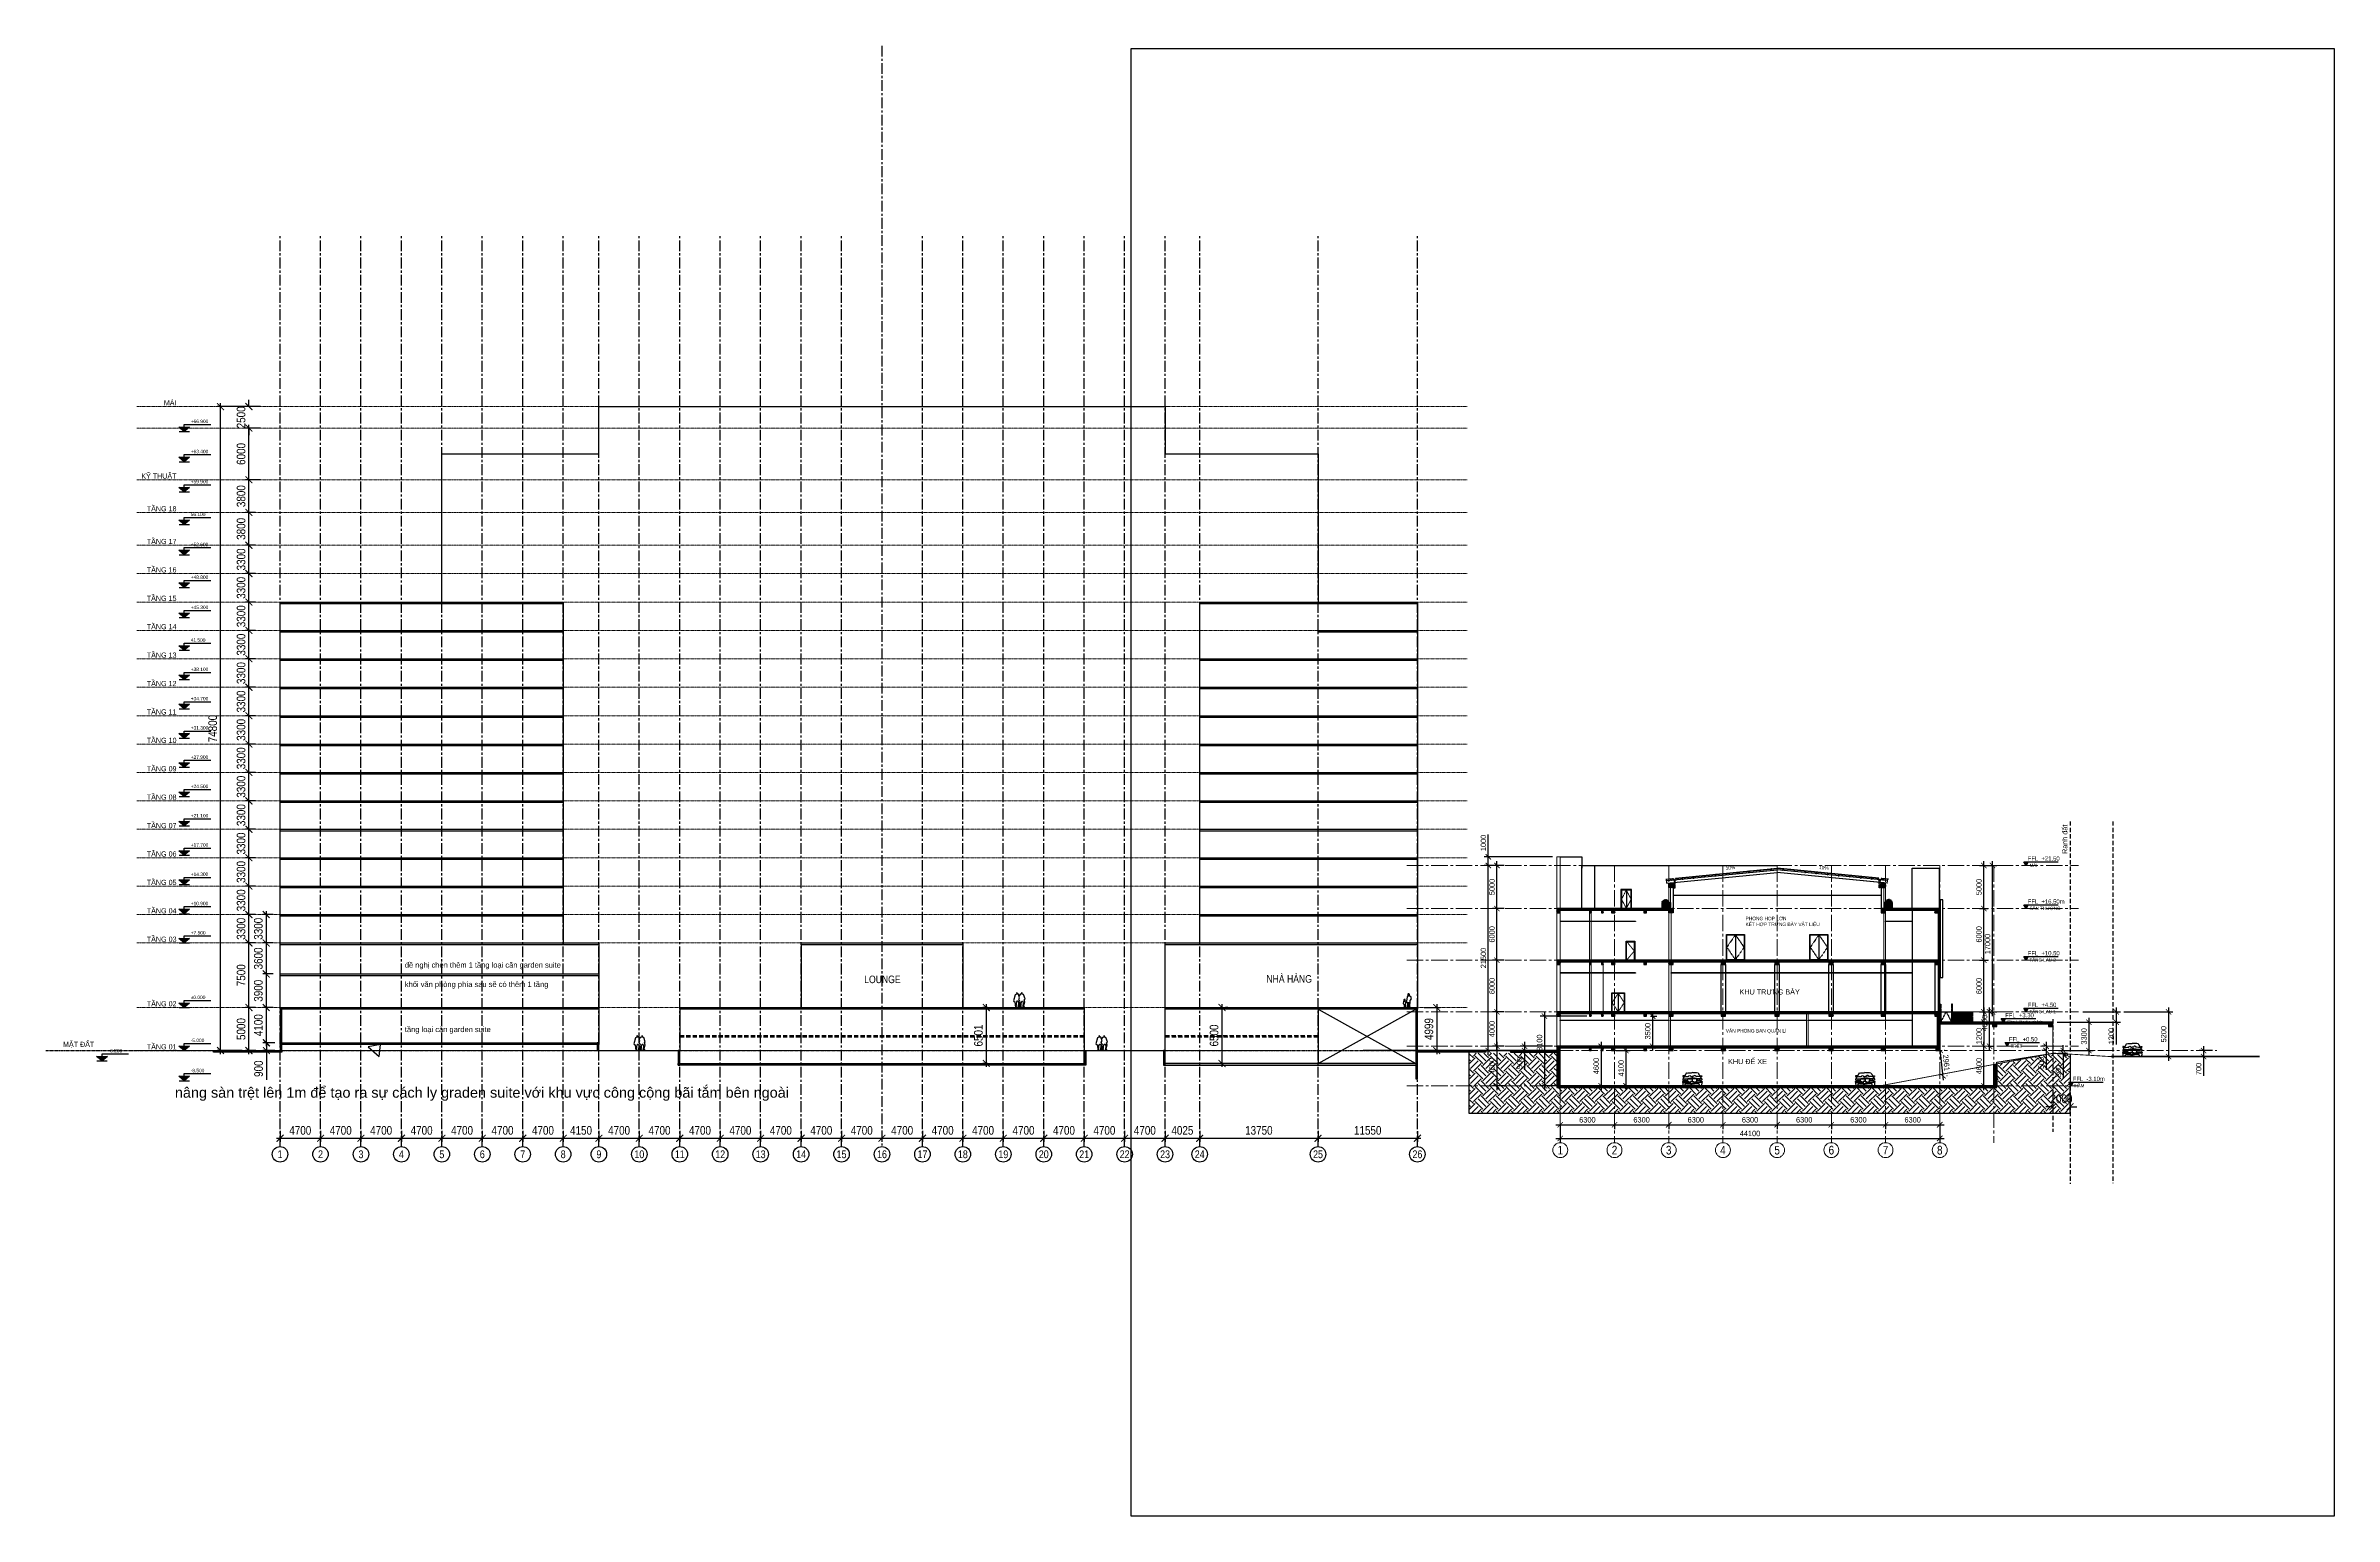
# Model space of a CAD drawing. Header units: millimetres. Extents: x -1030105 to 906887, y -616134 to 1220667.
# Drawn here: x 317230 to 583183, y -366870 to -196075 of the extents above; entities that cross this region are included whole.
import ezdxf
from ezdxf.enums import TextEntityAlignment as Align

# ---------------------------------------------------------------- set-up
doc = ezdxf.new("R2010")
doc.units = ezdxf.units.MM
doc.header["$MEASUREMENT"] = 0
for name, pattern in [('CENTER', [2, 1.25, -0.25, 0.25, -0.25]), ('DASHED', [0.75, 0.5, -0.25]), ('HIDDEN', [9.525, 6.35, -3.175]), ('LBC - BEACH CLUB - GRID$0$CENTER2', [28.575, 19.05, -3.175, 3.175, -3.175])]:
    doc.linetypes.add(name, pattern=pattern)
doc.layers.get('Defpoints').update_dxf_attribs({"color": 1})
for name, color, linetype, lineweight in [('$0$DA-ANNO-TEXT', 11, 'Continuous', 9), ('$0$DA-WALL-LOW', 1, 'Continuous', 20), ('A-Wall', 6, 'Continuous', 9), ('DA-CLNG-HATCH', 8, 'Continuous', 9), ('LBC - BEACH CLUB - GRID$0$DA-GRID-LINE', 9, 'LBC - BEACH CLUB - GRID$0$CENTER2', 9), ('LBC - MP - LANSCAPE$0$dt khu dat villa', 9, 'Continuous', 15), ('S-GRID', 251, 'CENTER', 5)]:
    doc.layers.add(name, color=color, linetype=linetype, lineweight=lineweight)
for name, color, linetype in [('A-_ANOTDIMN_D-', 7, 'Continuous'), ('A-_ANOTLEVL_T-', 41, 'Continuous'), ('A-_ANOTTEXT_T-', 41, 'Continuous'), ('A-DG-Giao thong', 1, 'Continuous'), ('CORE LIFT$1$A_WALL', 2, 'Continuous'), ('DA-ANNO-DIMS', 9, 'Continuous'), ('DA-ANNO-LEVL', 9, 'Continuous'), ('DA-ANNO-TEXT', 11, 'Continuous'), ('DA-DOOR-FULL', 21, 'Continuous'), ('DA-DOOR-WIND', 21, 'Continuous'), ('DA-ELEV-PEN1', 8, 'Continuous'), ('DA-GRID-LINE', 9, 'CENTER'), ('DA-LANS-TREE', 7, 'Continuous'), ('DA-STRC-OTLN', 3, 'Continuous'), ('DA-WALL-LOW', 1, 'Continuous'), ('DIEN HOA', 111, 'Continuous'), ('K-DIM', 7, 'Continuous'), ('LBC - BEACH CLUB - COLUMN$0$DA-STRC-OTLN', 3, 'Continuous'), ('LBC - BEACH CLUB - COLUMN$0$DA-WALL-PATT', 8, 'Continuous'), ('NET DIM', 7, 'Continuous'), ('PIA0-DIM', 7, 'Continuous'), ('XR-BC-Grid$0$LBC - BEACH CLUB - 240809 DG Rev$0$K-DIM', 7, 'Continuous'), ('Xrefs-BZ-Hotel-Sections$0$DA-ANNO-LEVL', 9, 'Continuous')]:
    doc.layers.add(name, color=color, linetype=linetype)
doc.layers.add('Defpoint', color=7, linetype='Continuous', plot=False)
doc.styles.add('Annotative', font='txt')
doc.styles.add('arial', font='arial.ttf', dxfattribs={"height": 1.25})
doc.styles.add('ARIAL NARROW', font='ARIALN.TTF')
doc.styles.add('Arial_2', font='arial.ttf', dxfattribs={"width": 0.8, "height": 625})
doc.styles.add('Dim-Text', font='ARIALN.TTF')
doc.styles.add('GRID', font='ARIALN.TTF')
doc.styles.get("Standard").update_dxf_attribs({"font": 'arial.ttf'})
doc.styles.add('Xr-GR-Grid 1-400$0$Dim-Text', font='ARIALN.TTF')
doc.styles.add('Xrefs-BZ-Hotel-Sections$0$GRID', font='ARIALN.TTF')
doc.styles.add('Xrefs-BZ-Hotel-Sections$0$Ref-Levels', font='ARIALN.TTF')
doc.dimstyles.new('DIM-250', dxfattribs={"dimscale": 25, "dimtxt": 25, "dimasz": 25, "dimexe": 20, "dimexo": 20, "dimgap": 10, "dimtad": 1, "dimdec": 0, "dimzin": 0, "dimdsep": 46, "dimtxsty": 'Dim-Text', "dimblk": 'ARCHTICK', "dimcen": 10, "dimdle": 20, "dimclrt": 11, "dimadec": 0, "dimazin": 0, "dimtfac": 1, "dimtdec": 0, "dimtofl": 0, "dimtmove": 0, "dimatfit": 3, "dimldrblk": 'User-R-Angle-1', "dimfxl": 1, "dimtolj": 1, "dimtzin": 0, "dimarcsym": 0})
doc.dimstyles.new('DIM-400', dxfattribs={"dimscale": 10, "dimtxt": 100, "dimasz": 80, "dimexe": 40, "dimexo": 80, "dimgap": 40, "dimtad": 1, "dimdec": 0, "dimzin": 0, "dimdsep": 46, "dimtxsty": 'Xr-GR-Grid 1-400$0$Dim-Text', "dimblk": 'Xr-GR-Grid 1-400$0$_ArchTick', "dimcen": -100, "dimdle": 40, "dimclrt": 11, "dimadec": 0, "dimazin": 0, "dimtfac": 1, "dimtdec": 0, "dimtix": 1, "dimtofl": 0, "dimtmove": 0, "dimatfit": 3, "dimldrblk": 'Xr-GR-Grid 1-400$0$_ArchTick', "dimfxl": 1, "dimtolj": 1, "dimtzin": 0, "dimarcsym": 1})
pattern_1 = [(45, (-213.13, 103.76), (-66.29126, 66.29126), []), (45, (-168.935, 103.76), (-66.29126, 66.29126), [])]
pattern_2 = [(50, (-213.13, 103.76), (71.72602, -6.275213), [7.5, -82.5]), (355, (-213.13, 103.76), (-13.87513, 75.21921), [6, -66]), (100.45144, (-207.15, 103.24), (57.85088, 68.944), [6.37402, -70.11421]), (46.1842, (-213.13, 123.76), (106.72413, -16.55193), [11.25, -123.75]), (96.63564, (-204.24, 122.38), (93.4662, 97.41186), [9.56103, -105.17138]), (351.18416, (-213.13, 123.76), (93.4662, 97.41186), [9, -99]), (21, (-203.13, 118.76), (59.690705, -40.26189), [7.5, -82.5]), (326, (-203.13, 118.76), (24.33153, 72.515), [6, -66]), (71.45144, (-198.155, 115.405), (84.02224, 32.253115), [6.37402, -70.11421]), (37.5, (-213.13, 103.76), (1.215986, 33.289385), [0, -65.2, 0, -67, 0, -66.25]), (7.5, (-213.13, 103.76), (26.306954, 39.44117), [0, -38.2, 0, -63.7, 0, -25.25]), (327.5, (-235.43, 103.76), (53.382244, -2.255487), [0, -25, 0, -78, 0, -103.5]), (317.5, (-245.43, 103.76), (58.318617, 10.0105), [0, -32.5, 0, -51.8, 0, -73.5])]

# ---------------------------------------------------------------- blocks, each defined once
blk = doc.blocks.new('GRID-NO')
at = {"color": 1, "linetype": 'Continuous'}
blk.add_circle((0, 0), 1, dxfattribs=at)
at = {"color": 11, "style": 'GRID'}
blk.add_attdef('GRID', text='', height=1, dxfattribs=at).set_placement((0, 0), align=Align.MIDDLE_CENTER)
blk = doc.blocks.new('Xr-GR-Grid 1-400$0$_ArchTick')
at = {"layer": 'DA-ANNO-DIMS', "color": 0, "const_width": 0.15}
blk.add_lwpolyline([(-0.5, -0.5), (0.5, 0.5)], dxfattribs=at)
blk = doc.blocks.new('*D1142')
at = {"layer": 'DA-ANNO-DIMS', "color": 0, "linetype": 'ByBlock', "lineweight": -2, "transparency": 16777216}
for p, q in [((-402, -10186), (5098, -10186)), ((-2, -9306), (-2, -10586)), ((4698, -9306), (4698, -10586))]:
    blk.add_line(p, q, dxfattribs=at)
at = {"layer": 'Defpoints', "color": 0, "linetype": 'ByBlock', "transparency": 16777216}
for p in [(-2, -8506), (4698, -8506), (4698, -10186)]:
    blk.add_point(p, dxfattribs=at)
at = {"layer": 'DA-ANNO-DIMS', "color": 0, "linetype": 'ByBlock', "lineweight": -2, "transparency": 16777216, "xscale": 800, "yscale": 800, "zscale": 800, "rotation": 180}
blk.add_blockref('Xr-GR-Grid 1-400$0$_ArchTick', (-2, -10186), dxfattribs=at)
at = {"layer": 'DA-ANNO-DIMS', "color": 0, "linetype": 'ByBlock', "lineweight": -2, "transparency": 16777216, "xscale": 800, "yscale": 800, "zscale": 800}
blk.add_blockref('Xr-GR-Grid 1-400$0$_ArchTick', (4698, -10186), dxfattribs=at)
at = {"layer": 'DA-ANNO-DIMS', "color": 11, "linetype": 'ByBlock', "transparency": 16777216, "insert": (2348, -9275), "char_height": 1000, "attachment_point": 5, "style": 'Xr-GR-Grid 1-400$0$Dim-Text'}
blk.add_mtext('\\A1;4700', dxfattribs=at)
blk = doc.blocks.new('*D1143')
at = {"layer": 'DA-ANNO-DIMS', "color": 0, "lineweight": -2, "transparency": 16777216}
for p, q in [((4298, -10186), (9798, -10186)), ((4698, -9306), (4698, -10586)), ((9398, -9310), (9398, -10586))]:
    blk.add_line(p, q, dxfattribs=at)
at = {"layer": 'Defpoints', "color": 0, "transparency": 16777216}
for p in [(4698, -8506), (9398, -8510), (9398, -10186)]:
    blk.add_point(p, dxfattribs=at)
at = {"layer": 'DA-ANNO-DIMS', "color": 0, "lineweight": -2, "transparency": 16777216, "xscale": 800, "yscale": 800, "zscale": 800, "rotation": 180}
blk.add_blockref('Xr-GR-Grid 1-400$0$_ArchTick', (4698, -10186), dxfattribs=at)
at = {"layer": 'DA-ANNO-DIMS', "color": 0, "lineweight": -2, "transparency": 16777216, "xscale": 800, "yscale": 800, "zscale": 800}
blk.add_blockref('Xr-GR-Grid 1-400$0$_ArchTick', (9398, -10186), dxfattribs=at)
at = {"layer": 'DA-ANNO-DIMS', "color": 11, "transparency": 16777216, "insert": (7048, -9275), "char_height": 1000, "attachment_point": 5, "style": 'Xr-GR-Grid 1-400$0$Dim-Text'}
blk.add_mtext('\\A1;4700', dxfattribs=at)
blk = doc.blocks.new('*D1144')
at = {"layer": 'DA-ANNO-DIMS', "color": 0, "lineweight": -2, "transparency": 16777216}
for p, q in [((8998, -10186), (14498, -10186)), ((9398, -9310), (9398, -10586)), ((14098, -9310), (14098, -10586))]:
    blk.add_line(p, q, dxfattribs=at)
at = {"layer": 'Defpoints', "color": 0, "transparency": 16777216}
for p in [(9398, -8510), (14098, -8510), (14098, -10186)]:
    blk.add_point(p, dxfattribs=at)
at = {"layer": 'DA-ANNO-DIMS', "color": 0, "lineweight": -2, "transparency": 16777216, "xscale": 800, "yscale": 800, "zscale": 800, "rotation": 180}
blk.add_blockref('Xr-GR-Grid 1-400$0$_ArchTick', (9398, -10186), dxfattribs=at)
at = {"layer": 'DA-ANNO-DIMS', "color": 0, "lineweight": -2, "transparency": 16777216, "xscale": 800, "yscale": 800, "zscale": 800}
blk.add_blockref('Xr-GR-Grid 1-400$0$_ArchTick', (14098, -10186), dxfattribs=at)
at = {"layer": 'DA-ANNO-DIMS', "color": 11, "transparency": 16777216, "insert": (11748, -9275), "char_height": 1000, "attachment_point": 5, "style": 'Xr-GR-Grid 1-400$0$Dim-Text'}
blk.add_mtext('\\A1;4700', dxfattribs=at)
blk = doc.blocks.new('*D1145')
at = {"layer": 'DA-ANNO-DIMS', "color": 0, "lineweight": -2, "transparency": 16777216}
for p, q in [((13698, -10186), (19198, -10186)), ((14098, -9310), (14098, -10586)), ((18798, -9310), (18798, -10586))]:
    blk.add_line(p, q, dxfattribs=at)
at = {"layer": 'Defpoints', "color": 0, "transparency": 16777216}
for p in [(14098, -8510), (18798, -8510), (18798, -10186)]:
    blk.add_point(p, dxfattribs=at)
at = {"layer": 'DA-ANNO-DIMS', "color": 0, "lineweight": -2, "transparency": 16777216, "xscale": 800, "yscale": 800, "zscale": 800, "rotation": 180}
blk.add_blockref('Xr-GR-Grid 1-400$0$_ArchTick', (14098, -10186), dxfattribs=at)
at = {"layer": 'DA-ANNO-DIMS', "color": 0, "lineweight": -2, "transparency": 16777216, "xscale": 800, "yscale": 800, "zscale": 800}
blk.add_blockref('Xr-GR-Grid 1-400$0$_ArchTick', (18798, -10186), dxfattribs=at)
at = {"layer": 'DA-ANNO-DIMS', "color": 11, "transparency": 16777216, "insert": (16448, -9275), "char_height": 1000, "attachment_point": 5, "style": 'Xr-GR-Grid 1-400$0$Dim-Text'}
blk.add_mtext('\\A1;4700', dxfattribs=at)
blk = doc.blocks.new('*D1146')
at = {"layer": 'DA-ANNO-DIMS', "color": 0, "lineweight": -2, "transparency": 16777216}
for p, q in [((18398, -10186), (23898, -10186)), ((18798, -9310), (18798, -10586)), ((23498, -9310), (23498, -10586))]:
    blk.add_line(p, q, dxfattribs=at)
at = {"layer": 'Defpoints', "color": 0, "transparency": 16777216}
for p in [(18798, -8510), (23498, -8510), (23498, -10186)]:
    blk.add_point(p, dxfattribs=at)
at = {"layer": 'DA-ANNO-DIMS', "color": 0, "lineweight": -2, "transparency": 16777216, "xscale": 800, "yscale": 800, "zscale": 800, "rotation": 180}
blk.add_blockref('Xr-GR-Grid 1-400$0$_ArchTick', (18798, -10186), dxfattribs=at)
at = {"layer": 'DA-ANNO-DIMS', "color": 0, "lineweight": -2, "transparency": 16777216, "xscale": 800, "yscale": 800, "zscale": 800}
blk.add_blockref('Xr-GR-Grid 1-400$0$_ArchTick', (23498, -10186), dxfattribs=at)
at = {"layer": 'DA-ANNO-DIMS', "color": 11, "transparency": 16777216, "insert": (21148, -9275), "char_height": 1000, "attachment_point": 5, "style": 'Xr-GR-Grid 1-400$0$Dim-Text'}
blk.add_mtext('\\A1;4700', dxfattribs=at)
blk = doc.blocks.new('*D1147')
at = {"layer": 'DA-ANNO-DIMS', "color": 0, "lineweight": -2, "transparency": 16777216}
for p, q in [((23098, -10186), (28598, -10186)), ((23498, -9310), (23498, -10586)), ((28198, -9316), (28198, -10586))]:
    blk.add_line(p, q, dxfattribs=at)
at = {"layer": 'Defpoints', "color": 0, "transparency": 16777216}
for p in [(23498, -8510), (28198, -8516), (28198, -10186)]:
    blk.add_point(p, dxfattribs=at)
at = {"layer": 'DA-ANNO-DIMS', "color": 0, "lineweight": -2, "transparency": 16777216, "xscale": 800, "yscale": 800, "zscale": 800, "rotation": 180}
blk.add_blockref('Xr-GR-Grid 1-400$0$_ArchTick', (23498, -10186), dxfattribs=at)
at = {"layer": 'DA-ANNO-DIMS', "color": 0, "lineweight": -2, "transparency": 16777216, "xscale": 800, "yscale": 800, "zscale": 800}
blk.add_blockref('Xr-GR-Grid 1-400$0$_ArchTick', (28198, -10186), dxfattribs=at)
at = {"layer": 'DA-ANNO-DIMS', "color": 11, "transparency": 16777216, "insert": (25848, -9275), "char_height": 1000, "attachment_point": 5, "style": 'Xr-GR-Grid 1-400$0$Dim-Text'}
blk.add_mtext('\\A1;4700', dxfattribs=at)
blk = doc.blocks.new('*D1148')
at = {"layer": 'DA-ANNO-DIMS', "color": 0, "lineweight": -2, "transparency": 16777216}
for p, q in [((27798, -10186), (33298, -10186)), ((28198, -9316), (28198, -10586)), ((32898, -9316), (32898, -10586))]:
    blk.add_line(p, q, dxfattribs=at)
at = {"layer": 'Defpoints', "color": 0, "transparency": 16777216}
for p in [(28198, -8516), (32898, -8516), (32898, -10186)]:
    blk.add_point(p, dxfattribs=at)
at = {"layer": 'DA-ANNO-DIMS', "color": 0, "lineweight": -2, "transparency": 16777216, "xscale": 800, "yscale": 800, "zscale": 800, "rotation": 180}
blk.add_blockref('Xr-GR-Grid 1-400$0$_ArchTick', (28198, -10186), dxfattribs=at)
at = {"layer": 'DA-ANNO-DIMS', "color": 0, "lineweight": -2, "transparency": 16777216, "xscale": 800, "yscale": 800, "zscale": 800}
blk.add_blockref('Xr-GR-Grid 1-400$0$_ArchTick', (32898, -10186), dxfattribs=at)
at = {"layer": 'DA-ANNO-DIMS', "color": 11, "transparency": 16777216, "insert": (30548, -9275), "char_height": 1000, "attachment_point": 5, "style": 'Xr-GR-Grid 1-400$0$Dim-Text'}
blk.add_mtext('\\A1;4700', dxfattribs=at)
blk = doc.blocks.new('*D1149')
at = {"layer": 'DA-ANNO-DIMS', "color": 0, "lineweight": -2, "transparency": 16777216}
for p, q in [((32498, -10186), (37448, -10186)), ((32898, -9316), (32898, -10586)), ((37048, -9316), (37048, -10586))]:
    blk.add_line(p, q, dxfattribs=at)
at = {"layer": 'Defpoints', "color": 0, "transparency": 16777216}
for p in [(32898, -8516), (37048, -8516), (37048, -10186)]:
    blk.add_point(p, dxfattribs=at)
at = {"layer": 'DA-ANNO-DIMS', "color": 0, "lineweight": -2, "transparency": 16777216, "xscale": 800, "yscale": 800, "zscale": 800, "rotation": 180}
blk.add_blockref('Xr-GR-Grid 1-400$0$_ArchTick', (32898, -10186), dxfattribs=at)
at = {"layer": 'DA-ANNO-DIMS', "color": 0, "lineweight": -2, "transparency": 16777216, "xscale": 800, "yscale": 800, "zscale": 800}
blk.add_blockref('Xr-GR-Grid 1-400$0$_ArchTick', (37048, -10186), dxfattribs=at)
at = {"layer": 'DA-ANNO-DIMS', "color": 11, "transparency": 16777216, "insert": (34973, -9275), "char_height": 1000, "attachment_point": 5, "style": 'Xr-GR-Grid 1-400$0$Dim-Text'}
blk.add_mtext('\\A1;4150', dxfattribs=at)
blk = doc.blocks.new('*D1150')
at = {"layer": 'DA-ANNO-DIMS', "color": 0, "lineweight": -2, "transparency": 16777216}
for p, q in [((36648, -10186), (42148, -10186)), ((37048, -9316), (37048, -10586)), ((41748, -9320), (41748, -10586))]:
    blk.add_line(p, q, dxfattribs=at)
at = {"layer": 'Defpoints', "color": 0, "transparency": 16777216}
for p in [(37048, -8516), (41748, -8520), (41748, -10186)]:
    blk.add_point(p, dxfattribs=at)
at = {"layer": 'DA-ANNO-DIMS', "color": 0, "lineweight": -2, "transparency": 16777216, "xscale": 800, "yscale": 800, "zscale": 800, "rotation": 180}
blk.add_blockref('Xr-GR-Grid 1-400$0$_ArchTick', (37048, -10186), dxfattribs=at)
at = {"layer": 'DA-ANNO-DIMS', "color": 0, "lineweight": -2, "transparency": 16777216, "xscale": 800, "yscale": 800, "zscale": 800}
blk.add_blockref('Xr-GR-Grid 1-400$0$_ArchTick', (41748, -10186), dxfattribs=at)
at = {"layer": 'DA-ANNO-DIMS', "color": 11, "transparency": 16777216, "insert": (39398, -9275), "char_height": 1000, "attachment_point": 5, "style": 'Xr-GR-Grid 1-400$0$Dim-Text'}
blk.add_mtext('\\A1;4700', dxfattribs=at)
blk = doc.blocks.new('*D1151')
at = {"layer": 'DA-ANNO-DIMS', "color": 0, "lineweight": -2, "transparency": 16777216}
for p, q in [((41348, -10186), (46848, -10186)), ((41748, -9320), (41748, -10586)), ((46448, -9320), (46448, -10586))]:
    blk.add_line(p, q, dxfattribs=at)
at = {"layer": 'Defpoints', "color": 0, "transparency": 16777216}
for p in [(41748, -8520), (46448, -8520), (46448, -10186)]:
    blk.add_point(p, dxfattribs=at)
at = {"layer": 'DA-ANNO-DIMS', "color": 0, "lineweight": -2, "transparency": 16777216, "xscale": 800, "yscale": 800, "zscale": 800, "rotation": 180}
blk.add_blockref('Xr-GR-Grid 1-400$0$_ArchTick', (41748, -10186), dxfattribs=at)
at = {"layer": 'DA-ANNO-DIMS', "color": 0, "lineweight": -2, "transparency": 16777216, "xscale": 800, "yscale": 800, "zscale": 800}
blk.add_blockref('Xr-GR-Grid 1-400$0$_ArchTick', (46448, -10186), dxfattribs=at)
at = {"layer": 'DA-ANNO-DIMS', "color": 11, "transparency": 16777216, "insert": (44098, -9275), "char_height": 1000, "attachment_point": 5, "style": 'Xr-GR-Grid 1-400$0$Dim-Text'}
blk.add_mtext('\\A1;4700', dxfattribs=at)
blk = doc.blocks.new('*D1152')
at = {"layer": 'DA-ANNO-DIMS', "color": 0, "lineweight": -2, "transparency": 16777216}
for p, q in [((46048, -10186), (51548, -10186)), ((46448, -9320), (46448, -10586)), ((51148, -9320), (51148, -10586))]:
    blk.add_line(p, q, dxfattribs=at)
at = {"layer": 'Defpoints', "color": 0, "transparency": 16777216}
for p in [(46448, -8520), (51148, -8520), (51148, -10186)]:
    blk.add_point(p, dxfattribs=at)
at = {"layer": 'DA-ANNO-DIMS', "color": 0, "lineweight": -2, "transparency": 16777216, "xscale": 800, "yscale": 800, "zscale": 800, "rotation": 180}
blk.add_blockref('Xr-GR-Grid 1-400$0$_ArchTick', (46448, -10186), dxfattribs=at)
at = {"layer": 'DA-ANNO-DIMS', "color": 0, "lineweight": -2, "transparency": 16777216, "xscale": 800, "yscale": 800, "zscale": 800}
blk.add_blockref('Xr-GR-Grid 1-400$0$_ArchTick', (51148, -10186), dxfattribs=at)
at = {"layer": 'DA-ANNO-DIMS', "color": 11, "transparency": 16777216, "insert": (48798, -9275), "char_height": 1000, "attachment_point": 5, "style": 'Xr-GR-Grid 1-400$0$Dim-Text'}
blk.add_mtext('\\A1;4700', dxfattribs=at)
blk = doc.blocks.new('*D1153')
at = {"layer": 'DA-ANNO-DIMS', "color": 0, "lineweight": -2, "transparency": 16777216}
for p, q in [((50748, -10186), (56248, -10186)), ((51148, -9320), (51148, -10586)), ((55848, -9320), (55848, -10586))]:
    blk.add_line(p, q, dxfattribs=at)
at = {"layer": 'Defpoints', "color": 0, "transparency": 16777216}
for p in [(51148, -8520), (55848, -8520), (55848, -10186)]:
    blk.add_point(p, dxfattribs=at)
at = {"layer": 'DA-ANNO-DIMS', "color": 0, "lineweight": -2, "transparency": 16777216, "xscale": 800, "yscale": 800, "zscale": 800, "rotation": 180}
blk.add_blockref('Xr-GR-Grid 1-400$0$_ArchTick', (51148, -10186), dxfattribs=at)
at = {"layer": 'DA-ANNO-DIMS', "color": 0, "lineweight": -2, "transparency": 16777216, "xscale": 800, "yscale": 800, "zscale": 800}
blk.add_blockref('Xr-GR-Grid 1-400$0$_ArchTick', (55848, -10186), dxfattribs=at)
at = {"layer": 'DA-ANNO-DIMS', "color": 11, "transparency": 16777216, "insert": (53498, -9275), "char_height": 1000, "attachment_point": 5, "style": 'Xr-GR-Grid 1-400$0$Dim-Text'}
blk.add_mtext('\\A1;4700', dxfattribs=at)
blk = doc.blocks.new('*D1154')
at = {"layer": 'DA-ANNO-DIMS', "color": 0, "lineweight": -2, "transparency": 16777216}
for p, q in [((55448, -10186), (60948, -10186)), ((55848, -9320), (55848, -10586)), ((60548, -9326), (60548, -10586))]:
    blk.add_line(p, q, dxfattribs=at)
at = {"layer": 'Defpoints', "color": 0, "transparency": 16777216}
for p in [(55848, -8520), (60548, -8526), (60548, -10186)]:
    blk.add_point(p, dxfattribs=at)
at = {"layer": 'DA-ANNO-DIMS', "color": 0, "lineweight": -2, "transparency": 16777216, "xscale": 800, "yscale": 800, "zscale": 800, "rotation": 180}
blk.add_blockref('Xr-GR-Grid 1-400$0$_ArchTick', (55848, -10186), dxfattribs=at)
at = {"layer": 'DA-ANNO-DIMS', "color": 0, "lineweight": -2, "transparency": 16777216, "xscale": 800, "yscale": 800, "zscale": 800}
blk.add_blockref('Xr-GR-Grid 1-400$0$_ArchTick', (60548, -10186), dxfattribs=at)
at = {"layer": 'DA-ANNO-DIMS', "color": 11, "transparency": 16777216, "insert": (58198, -9275), "char_height": 1000, "attachment_point": 5, "style": 'Xr-GR-Grid 1-400$0$Dim-Text'}
blk.add_mtext('\\A1;4700', dxfattribs=at)
blk = doc.blocks.new('*D1155')
at = {"layer": 'DA-ANNO-DIMS', "color": 0, "lineweight": -2, "transparency": 16777216}
for p, q in [((60148, -10186), (65648, -10186)), ((60548, -9326), (60548, -10586)), ((65248, -9326), (65248, -10586))]:
    blk.add_line(p, q, dxfattribs=at)
at = {"layer": 'Defpoints', "color": 0, "transparency": 16777216}
for p in [(60548, -8526), (65248, -8526), (65248, -10186)]:
    blk.add_point(p, dxfattribs=at)
at = {"layer": 'DA-ANNO-DIMS', "color": 0, "lineweight": -2, "transparency": 16777216, "xscale": 800, "yscale": 800, "zscale": 800, "rotation": 180}
blk.add_blockref('Xr-GR-Grid 1-400$0$_ArchTick', (60548, -10186), dxfattribs=at)
at = {"layer": 'DA-ANNO-DIMS', "color": 0, "lineweight": -2, "transparency": 16777216, "xscale": 800, "yscale": 800, "zscale": 800}
blk.add_blockref('Xr-GR-Grid 1-400$0$_ArchTick', (65248, -10186), dxfattribs=at)
at = {"layer": 'DA-ANNO-DIMS', "color": 11, "transparency": 16777216, "insert": (62898, -9275), "char_height": 1000, "attachment_point": 5, "style": 'Xr-GR-Grid 1-400$0$Dim-Text'}
blk.add_mtext('\\A1;4700', dxfattribs=at)
blk = doc.blocks.new('*D1156')
at = {"layer": 'DA-ANNO-DIMS', "color": 0, "lineweight": -2, "transparency": 16777216}
for p, q in [((64848, -10186), (70348, -10186)), ((65248, -9326), (65248, -10586)), ((69948, -9326), (69948, -10586))]:
    blk.add_line(p, q, dxfattribs=at)
at = {"layer": 'Defpoints', "color": 0, "transparency": 16777216}
for p in [(65248, -8526), (69948, -8526), (69948, -10186)]:
    blk.add_point(p, dxfattribs=at)
at = {"layer": 'DA-ANNO-DIMS', "color": 0, "lineweight": -2, "transparency": 16777216, "xscale": 800, "yscale": 800, "zscale": 800, "rotation": 180}
blk.add_blockref('Xr-GR-Grid 1-400$0$_ArchTick', (65248, -10186), dxfattribs=at)
at = {"layer": 'DA-ANNO-DIMS', "color": 0, "lineweight": -2, "transparency": 16777216, "xscale": 800, "yscale": 800, "zscale": 800}
blk.add_blockref('Xr-GR-Grid 1-400$0$_ArchTick', (69948, -10186), dxfattribs=at)
at = {"layer": 'DA-ANNO-DIMS', "color": 11, "transparency": 16777216, "insert": (67598, -9275), "char_height": 1000, "attachment_point": 5, "style": 'Xr-GR-Grid 1-400$0$Dim-Text'}
blk.add_mtext('\\A1;4700', dxfattribs=at)
blk = doc.blocks.new('*D1157')
at = {"layer": 'DA-ANNO-DIMS', "color": 0, "lineweight": -2, "transparency": 16777216}
for p, q in [((69548, -10186), (75048, -10186)), ((69948, -9326), (69948, -10586)), ((74648, -9330), (74648, -10586))]:
    blk.add_line(p, q, dxfattribs=at)
at = {"layer": 'Defpoints', "color": 0, "transparency": 16777216}
for p in [(69948, -8526), (74648, -8530), (74648, -10186)]:
    blk.add_point(p, dxfattribs=at)
at = {"layer": 'DA-ANNO-DIMS', "color": 0, "lineweight": -2, "transparency": 16777216, "xscale": 800, "yscale": 800, "zscale": 800, "rotation": 180}
blk.add_blockref('Xr-GR-Grid 1-400$0$_ArchTick', (69948, -10186), dxfattribs=at)
at = {"layer": 'DA-ANNO-DIMS', "color": 0, "lineweight": -2, "transparency": 16777216, "xscale": 800, "yscale": 800, "zscale": 800}
blk.add_blockref('Xr-GR-Grid 1-400$0$_ArchTick', (74648, -10186), dxfattribs=at)
at = {"layer": 'DA-ANNO-DIMS', "color": 11, "transparency": 16777216, "insert": (72298, -9275), "char_height": 1000, "attachment_point": 5, "style": 'Xr-GR-Grid 1-400$0$Dim-Text'}
blk.add_mtext('\\A1;4700', dxfattribs=at)
blk = doc.blocks.new('*D1158')
at = {"layer": 'DA-ANNO-DIMS', "color": 0, "lineweight": -2, "transparency": 16777216}
for p, q in [((74248, -10186), (79748, -10186)), ((74648, -9330), (74648, -10586)), ((79348, -9330), (79348, -10586))]:
    blk.add_line(p, q, dxfattribs=at)
at = {"layer": 'Defpoints', "color": 0, "transparency": 16777216}
for p in [(74648, -8530), (79348, -8530), (79348, -10186)]:
    blk.add_point(p, dxfattribs=at)
at = {"layer": 'DA-ANNO-DIMS', "color": 0, "lineweight": -2, "transparency": 16777216, "xscale": 800, "yscale": 800, "zscale": 800, "rotation": 180}
blk.add_blockref('Xr-GR-Grid 1-400$0$_ArchTick', (74648, -10186), dxfattribs=at)
at = {"layer": 'DA-ANNO-DIMS', "color": 0, "lineweight": -2, "transparency": 16777216, "xscale": 800, "yscale": 800, "zscale": 800}
blk.add_blockref('Xr-GR-Grid 1-400$0$_ArchTick', (79348, -10186), dxfattribs=at)
at = {"layer": 'DA-ANNO-DIMS', "color": 11, "transparency": 16777216, "insert": (76998, -9275), "char_height": 1000, "attachment_point": 5, "style": 'Xr-GR-Grid 1-400$0$Dim-Text'}
blk.add_mtext('\\A1;4700', dxfattribs=at)
blk = doc.blocks.new('*D1159')
at = {"layer": 'DA-ANNO-DIMS', "color": 0, "lineweight": -2, "transparency": 16777216}
for p, q in [((78948, -10186), (84448, -10186)), ((79348, -9330), (79348, -10586)), ((84048, -9330), (84048, -10586))]:
    blk.add_line(p, q, dxfattribs=at)
at = {"layer": 'Defpoints', "color": 0, "transparency": 16777216}
for p in [(79348, -8530), (84048, -8530), (84048, -10186)]:
    blk.add_point(p, dxfattribs=at)
at = {"layer": 'DA-ANNO-DIMS', "color": 0, "lineweight": -2, "transparency": 16777216, "xscale": 800, "yscale": 800, "zscale": 800, "rotation": 180}
blk.add_blockref('Xr-GR-Grid 1-400$0$_ArchTick', (79348, -10186), dxfattribs=at)
at = {"layer": 'DA-ANNO-DIMS', "color": 0, "lineweight": -2, "transparency": 16777216, "xscale": 800, "yscale": 800, "zscale": 800}
blk.add_blockref('Xr-GR-Grid 1-400$0$_ArchTick', (84048, -10186), dxfattribs=at)
at = {"layer": 'DA-ANNO-DIMS', "color": 11, "transparency": 16777216, "insert": (81698, -9275), "char_height": 1000, "attachment_point": 5, "style": 'Xr-GR-Grid 1-400$0$Dim-Text'}
blk.add_mtext('\\A1;4700', dxfattribs=at)
blk = doc.blocks.new('*D1160')
at = {"layer": 'DA-ANNO-DIMS', "color": 0, "lineweight": -2, "transparency": 16777216}
for p, q in [((83648, -10186), (89148, -10186)), ((84048, -9330), (84048, -10586)), ((88748, -9330), (88748, -10586))]:
    blk.add_line(p, q, dxfattribs=at)
at = {"layer": 'Defpoints', "color": 0, "transparency": 16777216}
for p in [(84048, -8530), (88748, -8530), (88748, -10186)]:
    blk.add_point(p, dxfattribs=at)
at = {"layer": 'DA-ANNO-DIMS', "color": 0, "lineweight": -2, "transparency": 16777216, "xscale": 800, "yscale": 800, "zscale": 800, "rotation": 180}
blk.add_blockref('Xr-GR-Grid 1-400$0$_ArchTick', (84048, -10186), dxfattribs=at)
at = {"layer": 'DA-ANNO-DIMS', "color": 0, "lineweight": -2, "transparency": 16777216, "xscale": 800, "yscale": 800, "zscale": 800}
blk.add_blockref('Xr-GR-Grid 1-400$0$_ArchTick', (88748, -10186), dxfattribs=at)
at = {"layer": 'DA-ANNO-DIMS', "color": 11, "transparency": 16777216, "insert": (86398, -9275), "char_height": 1000, "attachment_point": 5, "style": 'Xr-GR-Grid 1-400$0$Dim-Text'}
blk.add_mtext('\\A1;4700', dxfattribs=at)
blk = doc.blocks.new('*D1161')
at = {"layer": 'DA-ANNO-DIMS', "color": 0, "lineweight": -2, "transparency": 16777216}
for p, q in [((88348, -10186), (93848, -10186)), ((88748, -9330), (88748, -10586)), ((93448, -9336), (93448, -10586))]:
    blk.add_line(p, q, dxfattribs=at)
at = {"layer": 'Defpoints', "color": 0, "transparency": 16777216}
for p in [(88748, -8530), (93448, -8536), (93448, -10186)]:
    blk.add_point(p, dxfattribs=at)
at = {"layer": 'DA-ANNO-DIMS', "color": 0, "lineweight": -2, "transparency": 16777216, "xscale": 800, "yscale": 800, "zscale": 800, "rotation": 180}
blk.add_blockref('Xr-GR-Grid 1-400$0$_ArchTick', (88748, -10186), dxfattribs=at)
at = {"layer": 'DA-ANNO-DIMS', "color": 0, "lineweight": -2, "transparency": 16777216, "xscale": 800, "yscale": 800, "zscale": 800}
blk.add_blockref('Xr-GR-Grid 1-400$0$_ArchTick', (93448, -10186), dxfattribs=at)
at = {"layer": 'DA-ANNO-DIMS', "color": 11, "transparency": 16777216, "insert": (91098, -9275), "char_height": 1000, "attachment_point": 5, "style": 'Xr-GR-Grid 1-400$0$Dim-Text'}
blk.add_mtext('\\A1;4700', dxfattribs=at)
blk = doc.blocks.new('*D1162')
at = {"layer": 'DA-ANNO-DIMS', "color": 0, "lineweight": -2, "transparency": 16777216}
for p, q in [((93048, -10186), (98548, -10186)), ((93448, -9336), (93448, -10586)), ((98148, -9336), (98148, -10586))]:
    blk.add_line(p, q, dxfattribs=at)
at = {"layer": 'Defpoints', "color": 0, "transparency": 16777216}
for p in [(93448, -8536), (98148, -8536), (98148, -10186)]:
    blk.add_point(p, dxfattribs=at)
at = {"layer": 'DA-ANNO-DIMS', "color": 0, "lineweight": -2, "transparency": 16777216, "xscale": 800, "yscale": 800, "zscale": 800, "rotation": 180}
blk.add_blockref('Xr-GR-Grid 1-400$0$_ArchTick', (93448, -10186), dxfattribs=at)
at = {"layer": 'DA-ANNO-DIMS', "color": 0, "lineweight": -2, "transparency": 16777216, "xscale": 800, "yscale": 800, "zscale": 800}
blk.add_blockref('Xr-GR-Grid 1-400$0$_ArchTick', (98148, -10186), dxfattribs=at)
at = {"layer": 'DA-ANNO-DIMS', "color": 11, "transparency": 16777216, "insert": (95798, -9275), "char_height": 1000, "attachment_point": 5, "style": 'Xr-GR-Grid 1-400$0$Dim-Text'}
blk.add_mtext('\\A1;4700', dxfattribs=at)
blk = doc.blocks.new('*D1163')
at = {"layer": 'DA-ANNO-DIMS', "color": 0, "lineweight": -2, "transparency": 16777216}
for p, q in [((97748, -10186), (103248, -10186)), ((98148, -9336), (98148, -10586)), ((102848, -9336), (102848, -10586))]:
    blk.add_line(p, q, dxfattribs=at)
at = {"layer": 'Defpoints', "color": 0, "transparency": 16777216}
for p in [(98148, -8536), (102848, -8536), (102848, -10186)]:
    blk.add_point(p, dxfattribs=at)
at = {"layer": 'DA-ANNO-DIMS', "color": 0, "lineweight": -2, "transparency": 16777216, "xscale": 800, "yscale": 800, "zscale": 800, "rotation": 180}
blk.add_blockref('Xr-GR-Grid 1-400$0$_ArchTick', (98148, -10186), dxfattribs=at)
at = {"layer": 'DA-ANNO-DIMS', "color": 0, "lineweight": -2, "transparency": 16777216, "xscale": 800, "yscale": 800, "zscale": 800}
blk.add_blockref('Xr-GR-Grid 1-400$0$_ArchTick', (102848, -10186), dxfattribs=at)
at = {"layer": 'DA-ANNO-DIMS', "color": 11, "transparency": 16777216, "insert": (100498, -9275), "char_height": 1000, "attachment_point": 5, "style": 'Xr-GR-Grid 1-400$0$Dim-Text'}
blk.add_mtext('\\A1;4700', dxfattribs=at)
blk = doc.blocks.new('*D1164')
at = {"layer": 'DA-ANNO-DIMS', "color": 0, "lineweight": -2, "transparency": 16777216}
for p, q in [((102448, -10186), (107273, -10186)), ((102848, -9336), (102848, -10586)), ((106873, -9336), (106873, -10586))]:
    blk.add_line(p, q, dxfattribs=at)
at = {"layer": 'Defpoints', "color": 0, "transparency": 16777216}
for p in [(102848, -8536), (106873, -8536), (106873, -10186)]:
    blk.add_point(p, dxfattribs=at)
at = {"layer": 'DA-ANNO-DIMS', "color": 0, "lineweight": -2, "transparency": 16777216, "xscale": 800, "yscale": 800, "zscale": 800, "rotation": 180}
blk.add_blockref('Xr-GR-Grid 1-400$0$_ArchTick', (102848, -10186), dxfattribs=at)
at = {"layer": 'DA-ANNO-DIMS', "color": 0, "lineweight": -2, "transparency": 16777216, "xscale": 800, "yscale": 800, "zscale": 800}
blk.add_blockref('Xr-GR-Grid 1-400$0$_ArchTick', (106873, -10186), dxfattribs=at)
at = {"layer": 'DA-ANNO-DIMS', "color": 11, "transparency": 16777216, "insert": (104861, -9275), "char_height": 1000, "attachment_point": 5, "style": 'Xr-GR-Grid 1-400$0$Dim-Text'}
blk.add_mtext('\\A1;4025', dxfattribs=at)
blk = doc.blocks.new('*D1165')
at = {"layer": 'DA-ANNO-DIMS', "color": 0, "lineweight": -2, "transparency": 16777216}
for p, q in [((106473, -10186), (121023, -10186)), ((106873, -9336), (106873, -10586)), ((120623, -9340), (120623, -10586))]:
    blk.add_line(p, q, dxfattribs=at)
at = {"layer": 'Defpoints', "color": 0, "transparency": 16777216}
for p in [(106873, -8536), (120623, -8540), (120623, -10186)]:
    blk.add_point(p, dxfattribs=at)
at = {"layer": 'DA-ANNO-DIMS', "color": 0, "lineweight": -2, "transparency": 16777216, "xscale": 800, "yscale": 800, "zscale": 800, "rotation": 180}
blk.add_blockref('Xr-GR-Grid 1-400$0$_ArchTick', (106873, -10186), dxfattribs=at)
at = {"layer": 'DA-ANNO-DIMS', "color": 0, "lineweight": -2, "transparency": 16777216, "xscale": 800, "yscale": 800, "zscale": 800}
blk.add_blockref('Xr-GR-Grid 1-400$0$_ArchTick', (120623, -10186), dxfattribs=at)
at = {"layer": 'DA-ANNO-DIMS', "color": 11, "transparency": 16777216, "insert": (113748, -9275), "char_height": 1000, "attachment_point": 5, "style": 'Xr-GR-Grid 1-400$0$Dim-Text'}
blk.add_mtext('\\A1;13750', dxfattribs=at)
blk = doc.blocks.new('*D1166')
at = {"layer": 'DA-ANNO-DIMS', "color": 0, "lineweight": -2, "transparency": 16777216}
for p, q in [((120223, -10186), (132573, -10186)), ((120623, -9340), (120623, -10586)), ((132173, -9346), (132173, -10586))]:
    blk.add_line(p, q, dxfattribs=at)
at = {"layer": 'Defpoints', "color": 0, "transparency": 16777216}
for p in [(120623, -8540), (132173, -8546), (132173, -10186)]:
    blk.add_point(p, dxfattribs=at)
at = {"layer": 'DA-ANNO-DIMS', "color": 0, "lineweight": -2, "transparency": 16777216, "xscale": 800, "yscale": 800, "zscale": 800, "rotation": 180}
blk.add_blockref('Xr-GR-Grid 1-400$0$_ArchTick', (120623, -10186), dxfattribs=at)
at = {"layer": 'DA-ANNO-DIMS', "color": 0, "lineweight": -2, "transparency": 16777216, "xscale": 800, "yscale": 800, "zscale": 800}
blk.add_blockref('Xr-GR-Grid 1-400$0$_ArchTick', (132173, -10186), dxfattribs=at)
at = {"layer": 'DA-ANNO-DIMS', "color": 11, "transparency": 16777216, "insert": (126398, -9275), "char_height": 1000, "attachment_point": 5, "style": 'Xr-GR-Grid 1-400$0$Dim-Text'}
blk.add_mtext('\\A1;11550', dxfattribs=at)
blk = doc.blocks.new('*D1167')
at = {"layer": 'DA-ANNO-DIMS', "color": 0, "lineweight": -2, "transparency": 16777216}
for p, q in [((-2267, 74800), (-7322, 74800)), ((-6922, -401), (-6922, 75200)), ((-4422, -1), (-7322, -1))]:
    blk.add_line(p, q, dxfattribs=at)
at = {"layer": 'Defpoints', "color": 0, "transparency": 16777216}
for p in [(-6922, 74800), (-1467, 74800), (-3622, -1)]:
    blk.add_point(p, dxfattribs=at)
at = {"layer": 'DA-ANNO-DIMS', "color": 0, "lineweight": -2, "transparency": 16777216, "xscale": 800, "yscale": 800, "zscale": 800}
for p, rotation in [((-6922, 74800), 90), ((-6922, -1), 270)]:
    blk.add_blockref('Xr-GR-Grid 1-400$0$_ArchTick', p, dxfattribs=dict(at, rotation=rotation))
at = {"layer": 'DA-ANNO-DIMS', "color": 11, "transparency": 16777216, "insert": (-7832, 37400), "char_height": 1000, "attachment_point": 5, "rotation": 90, "style": 'Xr-GR-Grid 1-400$0$Dim-Text'}
blk.add_mtext('\\A1;74800', dxfattribs=at)
blk = doc.blocks.new('caodo')
h = blk.add_hatch(color=256)
h.dxf.hatch_style = 1
h.paths.add_polyline_path([(-3.1, 2.6), (3.1, 2.6), (0, 0)])
blk.add_lwpolyline([(-3.1, 2.6), (3.1, 2.6), (0, 0)], close=True)
for points in [[(-3, 0), (3, 0)], [(0, 0), (0, 4.1), (15.4, 4.1)]]:
    blk.add_lwpolyline(points)
at = {"flags": 4}
blk.add_attdef('CAODO', (3.7, 4.9), '', height=2, dxfattribs=at)
blk = doc.blocks.new('*D1168')
at = {"layer": 'DA-ANNO-DIMS', "color": 0, "lineweight": -2, "transparency": 16777216}
for p, q in [((-3622, -401), (-3622, 5400)), ((-2872, 5000), (-4022, 5000)), ((-2827, -1), (-4022, -1))]:
    blk.add_line(p, q, dxfattribs=at)
at = {"layer": 'Defpoints', "color": 0, "transparency": 16777216}
for p in [(-3622, 5000), (-2072, 5000), (-2027, -1)]:
    blk.add_point(p, dxfattribs=at)
at = {"layer": 'DA-ANNO-DIMS', "color": 0, "lineweight": -2, "transparency": 16777216, "xscale": 800, "yscale": 800, "zscale": 800}
for p, rotation in [((-3622, 5000), 90), ((-3622, -1), 270)]:
    blk.add_blockref('Xr-GR-Grid 1-400$0$_ArchTick', p, dxfattribs=dict(at, rotation=rotation))
at = {"layer": 'DA-ANNO-DIMS', "color": 11, "transparency": 16777216, "insert": (-4532, 2500), "char_height": 1000, "attachment_point": 5, "rotation": 90, "style": 'Xr-GR-Grid 1-400$0$Dim-Text'}
blk.add_mtext('\\A1;5000', dxfattribs=at)
blk = doc.blocks.new('*D1169')
at = {"layer": 'DA-ANNO-DIMS', "color": 0, "lineweight": -2, "transparency": 16777216}
for p, q in [((-2872, 12500), (-4022, 12500)), ((-3622, 4600), (-3622, 12900)), ((-2872, 5000), (-4022, 5000))]:
    blk.add_line(p, q, dxfattribs=at)
at = {"layer": 'Defpoints', "color": 0, "transparency": 16777216}
for p in [(-3622, 12500), (-2072, 12500), (-2072, 5000)]:
    blk.add_point(p, dxfattribs=at)
at = {"layer": 'DA-ANNO-DIMS', "color": 0, "lineweight": -2, "transparency": 16777216, "xscale": 800, "yscale": 800, "zscale": 800}
for p, rotation in [((-3622, 12500), 90), ((-3622, 5000), 270)]:
    blk.add_blockref('Xr-GR-Grid 1-400$0$_ArchTick', p, dxfattribs=dict(at, rotation=rotation))
at = {"layer": 'DA-ANNO-DIMS', "color": 11, "transparency": 16777216, "insert": (-4532, 8750), "char_height": 1000, "attachment_point": 5, "rotation": 90, "style": 'Xr-GR-Grid 1-400$0$Dim-Text'}
blk.add_mtext('\\A1;7500', dxfattribs=at)
blk = doc.blocks.new('*D1170')
at = {"layer": 'DA-ANNO-DIMS', "color": 0, "lineweight": -2, "transparency": 16777216}
for p, q in [((-3622, 12100), (-3622, 16200)), ((-2872, 15800), (-4022, 15800)), ((-2872, 12500), (-4022, 12500))]:
    blk.add_line(p, q, dxfattribs=at)
at = {"layer": 'Defpoints', "color": 0, "transparency": 16777216}
for p in [(-3622, 15800), (-2072, 15800), (-2072, 12500)]:
    blk.add_point(p, dxfattribs=at)
at = {"layer": 'DA-ANNO-DIMS', "color": 0, "lineweight": -2, "transparency": 16777216, "xscale": 800, "yscale": 800, "zscale": 800}
for p, rotation in [((-3622, 15800), 90), ((-3622, 12500), 270)]:
    blk.add_blockref('Xr-GR-Grid 1-400$0$_ArchTick', p, dxfattribs=dict(at, rotation=rotation))
at = {"layer": 'DA-ANNO-DIMS', "color": 11, "transparency": 16777216, "insert": (-4532, 14150), "char_height": 1000, "attachment_point": 5, "rotation": 90, "style": 'Xr-GR-Grid 1-400$0$Dim-Text'}
blk.add_mtext('\\A1;3300', dxfattribs=at)
blk = doc.blocks.new('*D1125')
at = {"layer": 'DA-ANNO-DIMS', "color": 0, "lineweight": -2, "transparency": 16777216}
for p, q in [((-2267, 72300), (-4022, 72300)), ((-3622, 65900), (-3622, 72700)), ((-2267, 66300), (-4022, 66300))]:
    blk.add_line(p, q, dxfattribs=at)
at = {"layer": 'Defpoints', "color": 0, "transparency": 16777216}
for p in [(-3622, 72300), (-1467, 72300), (-1467, 66300)]:
    blk.add_point(p, dxfattribs=at)
at = {"layer": 'DA-ANNO-DIMS', "color": 0, "lineweight": -2, "transparency": 16777216, "xscale": 800, "yscale": 800, "zscale": 800}
for p, rotation in [((-3622, 72300), 90), ((-3622, 66300), 270)]:
    blk.add_blockref('Xr-GR-Grid 1-400$0$_ArchTick', p, dxfattribs=dict(at, rotation=rotation))
at = {"layer": 'DA-ANNO-DIMS', "color": 11, "transparency": 16777216, "insert": (-4532, 69300), "char_height": 1000, "attachment_point": 5, "rotation": 90, "style": 'Xr-GR-Grid 1-400$0$Dim-Text'}
blk.add_mtext('\\A1;6000', dxfattribs=at)
blk = doc.blocks.new('*D1126')
at = {"layer": 'DA-ANNO-DIMS', "color": 0, "lineweight": -2, "transparency": 16777216}
for p, q in [((-2872, 19100), (-4022, 19100)), ((-3622, 15400), (-3622, 19500)), ((-2872, 15800), (-4022, 15800))]:
    blk.add_line(p, q, dxfattribs=at)
at = {"layer": 'Defpoints', "color": 0, "transparency": 16777216}
for p in [(-3622, 19100), (-2072, 19100), (-2072, 15800)]:
    blk.add_point(p, dxfattribs=at)
at = {"layer": 'DA-ANNO-DIMS', "color": 0, "lineweight": -2, "transparency": 16777216, "xscale": 800, "yscale": 800, "zscale": 800}
for p, rotation in [((-3622, 19100), 90), ((-3622, 15800), 270)]:
    blk.add_blockref('Xr-GR-Grid 1-400$0$_ArchTick', p, dxfattribs=dict(at, rotation=rotation))
at = {"layer": 'DA-ANNO-DIMS', "color": 11, "transparency": 16777216, "insert": (-4532, 17450), "char_height": 1000, "attachment_point": 5, "rotation": 90, "style": 'Xr-GR-Grid 1-400$0$Dim-Text'}
blk.add_mtext('\\A1;3300', dxfattribs=at)
blk = doc.blocks.new('*D1127')
at = {"layer": 'DA-ANNO-DIMS', "color": 0, "lineweight": -2, "transparency": 16777216}
for p, q in [((-2872, 22400), (-4022, 22400)), ((-3622, 18700), (-3622, 22800)), ((-2872, 19100), (-4022, 19100))]:
    blk.add_line(p, q, dxfattribs=at)
at = {"layer": 'Defpoints', "color": 0, "transparency": 16777216}
for p in [(-3622, 22400), (-2072, 22400), (-2072, 19100)]:
    blk.add_point(p, dxfattribs=at)
at = {"layer": 'DA-ANNO-DIMS', "color": 0, "lineweight": -2, "transparency": 16777216, "xscale": 800, "yscale": 800, "zscale": 800}
for p, rotation in [((-3622, 22400), 90), ((-3622, 19100), 270)]:
    blk.add_blockref('Xr-GR-Grid 1-400$0$_ArchTick', p, dxfattribs=dict(at, rotation=rotation))
at = {"layer": 'DA-ANNO-DIMS', "color": 11, "transparency": 16777216, "insert": (-4532, 20750), "char_height": 1000, "attachment_point": 5, "rotation": 90, "style": 'Xr-GR-Grid 1-400$0$Dim-Text'}
blk.add_mtext('\\A1;3300', dxfattribs=at)
blk = doc.blocks.new('*D1128')
at = {"layer": 'DA-ANNO-DIMS', "color": 0, "lineweight": -2, "transparency": 16777216}
for p, q in [((-2872, 25700), (-4022, 25700)), ((-3622, 22000), (-3622, 26100)), ((-2872, 22400), (-4022, 22400))]:
    blk.add_line(p, q, dxfattribs=at)
at = {"layer": 'Defpoints', "color": 0, "transparency": 16777216}
for p in [(-3622, 25700), (-2072, 25700), (-2072, 22400)]:
    blk.add_point(p, dxfattribs=at)
at = {"layer": 'DA-ANNO-DIMS', "color": 0, "lineweight": -2, "transparency": 16777216, "xscale": 800, "yscale": 800, "zscale": 800}
for p, rotation in [((-3622, 25700), 90), ((-3622, 22400), 270)]:
    blk.add_blockref('Xr-GR-Grid 1-400$0$_ArchTick', p, dxfattribs=dict(at, rotation=rotation))
at = {"layer": 'DA-ANNO-DIMS', "color": 11, "transparency": 16777216, "insert": (-4532, 24050), "char_height": 1000, "attachment_point": 5, "rotation": 90, "style": 'Xr-GR-Grid 1-400$0$Dim-Text'}
blk.add_mtext('\\A1;3300', dxfattribs=at)
blk = doc.blocks.new('*D1129')
at = {"layer": 'DA-ANNO-DIMS', "color": 0, "lineweight": -2, "transparency": 16777216}
for p, q in [((-3622, 25300), (-3622, 29400)), ((-2872, 29000), (-4022, 29000)), ((-2872, 25700), (-4022, 25700))]:
    blk.add_line(p, q, dxfattribs=at)
at = {"layer": 'Defpoints', "color": 0, "transparency": 16777216}
for p in [(-3622, 29000), (-2072, 29000), (-2072, 25700)]:
    blk.add_point(p, dxfattribs=at)
at = {"layer": 'DA-ANNO-DIMS', "color": 0, "lineweight": -2, "transparency": 16777216, "xscale": 800, "yscale": 800, "zscale": 800}
for p, rotation in [((-3622, 29000), 90), ((-3622, 25700), 270)]:
    blk.add_blockref('Xr-GR-Grid 1-400$0$_ArchTick', p, dxfattribs=dict(at, rotation=rotation))
at = {"layer": 'DA-ANNO-DIMS', "color": 11, "transparency": 16777216, "insert": (-4532, 27350), "char_height": 1000, "attachment_point": 5, "rotation": 90, "style": 'Xr-GR-Grid 1-400$0$Dim-Text'}
blk.add_mtext('\\A1;3300', dxfattribs=at)
blk = doc.blocks.new('*D1130')
at = {"layer": 'DA-ANNO-DIMS', "color": 0, "lineweight": -2, "transparency": 16777216}
for p, q in [((-2872, 32300), (-4022, 32300)), ((-3622, 28600), (-3622, 32700)), ((-2872, 29000), (-4022, 29000))]:
    blk.add_line(p, q, dxfattribs=at)
at = {"layer": 'Defpoints', "color": 0, "transparency": 16777216}
for p in [(-3622, 32300), (-2072, 32300), (-2072, 29000)]:
    blk.add_point(p, dxfattribs=at)
at = {"layer": 'DA-ANNO-DIMS', "color": 0, "lineweight": -2, "transparency": 16777216, "xscale": 800, "yscale": 800, "zscale": 800}
for p, rotation in [((-3622, 32300), 90), ((-3622, 29000), 270)]:
    blk.add_blockref('Xr-GR-Grid 1-400$0$_ArchTick', p, dxfattribs=dict(at, rotation=rotation))
at = {"layer": 'DA-ANNO-DIMS', "color": 11, "transparency": 16777216, "insert": (-4532, 30650), "char_height": 1000, "attachment_point": 5, "rotation": 90, "style": 'Xr-GR-Grid 1-400$0$Dim-Text'}
blk.add_mtext('\\A1;3300', dxfattribs=at)
blk = doc.blocks.new('*D1131')
at = {"layer": 'DA-ANNO-DIMS', "color": 0, "lineweight": -2, "transparency": 16777216}
for p, q in [((-2872, 35600), (-4022, 35600)), ((-3622, 31900), (-3622, 36000)), ((-2872, 32300), (-4022, 32300))]:
    blk.add_line(p, q, dxfattribs=at)
at = {"layer": 'Defpoints', "color": 0, "transparency": 16777216}
for p in [(-3622, 35600), (-2072, 35600), (-2072, 32300)]:
    blk.add_point(p, dxfattribs=at)
at = {"layer": 'DA-ANNO-DIMS', "color": 0, "lineweight": -2, "transparency": 16777216, "xscale": 800, "yscale": 800, "zscale": 800}
for p, rotation in [((-3622, 35600), 90), ((-3622, 32300), 270)]:
    blk.add_blockref('Xr-GR-Grid 1-400$0$_ArchTick', p, dxfattribs=dict(at, rotation=rotation))
at = {"layer": 'DA-ANNO-DIMS', "color": 11, "transparency": 16777216, "insert": (-4532, 33950), "char_height": 1000, "attachment_point": 5, "rotation": 90, "style": 'Xr-GR-Grid 1-400$0$Dim-Text'}
blk.add_mtext('\\A1;3300', dxfattribs=at)
blk = doc.blocks.new('*D1132')
at = {"layer": 'DA-ANNO-DIMS', "color": 0, "lineweight": -2, "transparency": 16777216}
for p, q in [((-2872, 38900), (-4022, 38900)), ((-3622, 35200), (-3622, 39300)), ((-2872, 35600), (-4022, 35600))]:
    blk.add_line(p, q, dxfattribs=at)
at = {"layer": 'Defpoints', "color": 0, "transparency": 16777216}
for p in [(-3622, 38900), (-2072, 38900), (-2072, 35600)]:
    blk.add_point(p, dxfattribs=at)
at = {"layer": 'DA-ANNO-DIMS', "color": 0, "lineweight": -2, "transparency": 16777216, "xscale": 800, "yscale": 800, "zscale": 800}
for p, rotation in [((-3622, 38900), 90), ((-3622, 35600), 270)]:
    blk.add_blockref('Xr-GR-Grid 1-400$0$_ArchTick', p, dxfattribs=dict(at, rotation=rotation))
at = {"layer": 'DA-ANNO-DIMS', "color": 11, "transparency": 16777216, "insert": (-4532, 37250), "char_height": 1000, "attachment_point": 5, "rotation": 90, "style": 'Xr-GR-Grid 1-400$0$Dim-Text'}
blk.add_mtext('\\A1;3300', dxfattribs=at)
blk = doc.blocks.new('*D1133')
at = {"layer": 'DA-ANNO-DIMS', "color": 0, "lineweight": -2, "transparency": 16777216}
for p, q in [((-3622, 38500), (-3622, 42600)), ((-2872, 42200), (-4022, 42200)), ((-2872, 38900), (-4022, 38900))]:
    blk.add_line(p, q, dxfattribs=at)
at = {"layer": 'Defpoints', "color": 0, "transparency": 16777216}
for p in [(-3622, 42200), (-2072, 42200), (-2072, 38900)]:
    blk.add_point(p, dxfattribs=at)
at = {"layer": 'DA-ANNO-DIMS', "color": 0, "lineweight": -2, "transparency": 16777216, "xscale": 800, "yscale": 800, "zscale": 800}
for p, rotation in [((-3622, 42200), 90), ((-3622, 38900), 270)]:
    blk.add_blockref('Xr-GR-Grid 1-400$0$_ArchTick', p, dxfattribs=dict(at, rotation=rotation))
at = {"layer": 'DA-ANNO-DIMS', "color": 11, "transparency": 16777216, "insert": (-4532, 40550), "char_height": 1000, "attachment_point": 5, "rotation": 90, "style": 'Xr-GR-Grid 1-400$0$Dim-Text'}
blk.add_mtext('\\A1;3300', dxfattribs=at)
blk = doc.blocks.new('*D1134')
at = {"layer": 'DA-ANNO-DIMS', "color": 0, "lineweight": -2, "transparency": 16777216}
for p, q in [((-2872, 45500), (-4022, 45500)), ((-3622, 41800), (-3622, 45900)), ((-2872, 42200), (-4022, 42200))]:
    blk.add_line(p, q, dxfattribs=at)
at = {"layer": 'Defpoints', "color": 0, "transparency": 16777216}
for p in [(-3622, 45500), (-2072, 45500), (-2072, 42200)]:
    blk.add_point(p, dxfattribs=at)
at = {"layer": 'DA-ANNO-DIMS', "color": 0, "lineweight": -2, "transparency": 16777216, "xscale": 800, "yscale": 800, "zscale": 800}
for p, rotation in [((-3622, 45500), 90), ((-3622, 42200), 270)]:
    blk.add_blockref('Xr-GR-Grid 1-400$0$_ArchTick', p, dxfattribs=dict(at, rotation=rotation))
at = {"layer": 'DA-ANNO-DIMS', "color": 11, "transparency": 16777216, "insert": (-4532, 43850), "char_height": 1000, "attachment_point": 5, "rotation": 90, "style": 'Xr-GR-Grid 1-400$0$Dim-Text'}
blk.add_mtext('\\A1;3300', dxfattribs=at)
blk = doc.blocks.new('*D1135')
at = {"layer": 'DA-ANNO-DIMS', "color": 0, "lineweight": -2, "transparency": 16777216}
for p, q in [((-2872, 48800), (-4022, 48800)), ((-3622, 45100), (-3622, 49200)), ((-2872, 45500), (-4022, 45500))]:
    blk.add_line(p, q, dxfattribs=at)
at = {"layer": 'Defpoints', "color": 0, "transparency": 16777216}
for p in [(-3622, 48800), (-2072, 48800), (-2072, 45500)]:
    blk.add_point(p, dxfattribs=at)
at = {"layer": 'DA-ANNO-DIMS', "color": 0, "lineweight": -2, "transparency": 16777216, "xscale": 800, "yscale": 800, "zscale": 800}
for p, rotation in [((-3622, 48800), 90), ((-3622, 45500), 270)]:
    blk.add_blockref('Xr-GR-Grid 1-400$0$_ArchTick', p, dxfattribs=dict(at, rotation=rotation))
at = {"layer": 'DA-ANNO-DIMS', "color": 11, "transparency": 16777216, "insert": (-4532, 47150), "char_height": 1000, "attachment_point": 5, "rotation": 90, "style": 'Xr-GR-Grid 1-400$0$Dim-Text'}
blk.add_mtext('\\A1;3300', dxfattribs=at)
blk = doc.blocks.new('*D1136')
at = {"layer": 'DA-ANNO-DIMS', "color": 0, "lineweight": -2, "transparency": 16777216}
for p, q in [((-2872, 52100), (-4022, 52100)), ((-3622, 48400), (-3622, 52500)), ((-2872, 48800), (-4022, 48800))]:
    blk.add_line(p, q, dxfattribs=at)
at = {"layer": 'Defpoints', "color": 0, "transparency": 16777216}
for p in [(-3622, 52100), (-2072, 52100), (-2072, 48800)]:
    blk.add_point(p, dxfattribs=at)
at = {"layer": 'DA-ANNO-DIMS', "color": 0, "lineweight": -2, "transparency": 16777216, "xscale": 800, "yscale": 800, "zscale": 800}
for p, rotation in [((-3622, 52100), 90), ((-3622, 48800), 270)]:
    blk.add_blockref('Xr-GR-Grid 1-400$0$_ArchTick', p, dxfattribs=dict(at, rotation=rotation))
at = {"layer": 'DA-ANNO-DIMS', "color": 11, "transparency": 16777216, "insert": (-4532, 50450), "char_height": 1000, "attachment_point": 5, "rotation": 90, "style": 'Xr-GR-Grid 1-400$0$Dim-Text'}
blk.add_mtext('\\A1;3300', dxfattribs=at)
blk = doc.blocks.new('*D1137')
at = {"layer": 'DA-ANNO-DIMS', "color": 0, "lineweight": -2, "transparency": 16777216}
for p, q in [((-2872, 55400), (-4022, 55400)), ((-3622, 51700), (-3622, 55800)), ((-2872, 52100), (-4022, 52100))]:
    blk.add_line(p, q, dxfattribs=at)
at = {"layer": 'Defpoints', "color": 0, "transparency": 16777216}
for p in [(-3622, 55400), (-2072, 55400), (-2072, 52100)]:
    blk.add_point(p, dxfattribs=at)
at = {"layer": 'DA-ANNO-DIMS', "color": 0, "lineweight": -2, "transparency": 16777216, "xscale": 800, "yscale": 800, "zscale": 800}
for p, rotation in [((-3622, 55400), 90), ((-3622, 52100), 270)]:
    blk.add_blockref('Xr-GR-Grid 1-400$0$_ArchTick', p, dxfattribs=dict(at, rotation=rotation))
at = {"layer": 'DA-ANNO-DIMS', "color": 11, "transparency": 16777216, "insert": (-4532, 53750), "char_height": 1000, "attachment_point": 5, "rotation": 90, "style": 'Xr-GR-Grid 1-400$0$Dim-Text'}
blk.add_mtext('\\A1;3300', dxfattribs=at)
blk = doc.blocks.new('*D1138')
at = {"layer": 'DA-ANNO-DIMS', "color": 0, "lineweight": -2, "transparency": 16777216}
for p, q in [((-2872, 58700), (-4022, 58700)), ((-3622, 55000), (-3622, 59100)), ((-2872, 55400), (-4022, 55400))]:
    blk.add_line(p, q, dxfattribs=at)
at = {"layer": 'Defpoints', "color": 0, "transparency": 16777216}
for p in [(-3622, 58700), (-2072, 58700), (-2072, 55400)]:
    blk.add_point(p, dxfattribs=at)
at = {"layer": 'DA-ANNO-DIMS', "color": 0, "lineweight": -2, "transparency": 16777216, "xscale": 800, "yscale": 800, "zscale": 800}
for p, rotation in [((-3622, 58700), 90), ((-3622, 55400), 270)]:
    blk.add_blockref('Xr-GR-Grid 1-400$0$_ArchTick', p, dxfattribs=dict(at, rotation=rotation))
at = {"layer": 'DA-ANNO-DIMS', "color": 11, "transparency": 16777216, "insert": (-4532, 57050), "char_height": 1000, "attachment_point": 5, "rotation": 90, "style": 'Xr-GR-Grid 1-400$0$Dim-Text'}
blk.add_mtext('\\A1;3300', dxfattribs=at)
blk = doc.blocks.new('*D1139')
at = {"layer": 'DA-ANNO-DIMS', "color": 0, "lineweight": -2, "transparency": 16777216}
for p, q in [((-2872, 62500), (-4022, 62500)), ((-3622, 58300), (-3622, 62900)), ((-2872, 58700), (-4022, 58700))]:
    blk.add_line(p, q, dxfattribs=at)
at = {"layer": 'Defpoints', "color": 0, "transparency": 16777216}
for p in [(-3622, 62500), (-2072, 62500), (-2072, 58700)]:
    blk.add_point(p, dxfattribs=at)
at = {"layer": 'DA-ANNO-DIMS', "color": 0, "lineweight": -2, "transparency": 16777216, "xscale": 800, "yscale": 800, "zscale": 800}
for p, rotation in [((-3622, 62500), 90), ((-3622, 58700), 270)]:
    blk.add_blockref('Xr-GR-Grid 1-400$0$_ArchTick', p, dxfattribs=dict(at, rotation=rotation))
at = {"layer": 'DA-ANNO-DIMS', "color": 11, "transparency": 16777216, "insert": (-4532, 60600), "char_height": 1000, "attachment_point": 5, "rotation": 90, "style": 'Xr-GR-Grid 1-400$0$Dim-Text'}
blk.add_mtext('\\A1;3800', dxfattribs=at)
blk = doc.blocks.new('*D1140')
at = {"layer": 'DA-ANNO-DIMS', "color": 0, "lineweight": -2, "transparency": 16777216}
for p, q in [((-3622, 62100), (-3622, 66700)), ((-2872, 66300), (-4022, 66300)), ((-2872, 62500), (-4022, 62500))]:
    blk.add_line(p, q, dxfattribs=at)
at = {"layer": 'Defpoints', "color": 0, "transparency": 16777216}
for p in [(-3622, 66300), (-2072, 66300), (-2072, 62500)]:
    blk.add_point(p, dxfattribs=at)
at = {"layer": 'DA-ANNO-DIMS', "color": 0, "lineweight": -2, "transparency": 16777216, "xscale": 800, "yscale": 800, "zscale": 800}
for p, rotation in [((-3622, 66300), 90), ((-3622, 62500), 270)]:
    blk.add_blockref('Xr-GR-Grid 1-400$0$_ArchTick', p, dxfattribs=dict(at, rotation=rotation))
at = {"layer": 'DA-ANNO-DIMS', "color": 11, "transparency": 16777216, "insert": (-4532, 64400), "char_height": 1000, "attachment_point": 5, "rotation": 90, "style": 'Xr-GR-Grid 1-400$0$Dim-Text'}
blk.add_mtext('\\A1;3800', dxfattribs=at)
blk = doc.blocks.new('*D1141')
at = {"layer": 'DA-ANNO-DIMS', "color": 0, "lineweight": -2, "transparency": 16777216}
for p, q in [((-2267, 74800), (-4022, 74800)), ((-3622, 74800), (-3622, 75600)), ((-2267, 72300), (-4022, 72300)), ((-3622, 72300), (-3622, 71500))]:
    blk.add_line(p, q, dxfattribs=at)
at = {"layer": 'Defpoints', "color": 0, "transparency": 16777216}
for p in [(-3622, 74800), (-1467, 74800), (-1467, 72300)]:
    blk.add_point(p, dxfattribs=at)
at = {"layer": 'DA-ANNO-DIMS', "color": 0, "lineweight": -2, "transparency": 16777216, "xscale": 800, "yscale": 800, "zscale": 800}
for p, rotation in [((-3622, 74800), 270), ((-3622, 72300), 90)]:
    blk.add_blockref('Xr-GR-Grid 1-400$0$_ArchTick', p, dxfattribs=dict(at, rotation=rotation))
at = {"layer": 'DA-ANNO-DIMS', "color": 11, "transparency": 16777216, "insert": (-4532, 73550), "char_height": 1000, "attachment_point": 5, "rotation": 90, "style": 'Xr-GR-Grid 1-400$0$Dim-Text'}
blk.add_mtext('\\A1;2500', dxfattribs=at)
blk = doc.blocks.new('PEO2-02')
for points in [[(-397, 1703), (-465, 1661), (-427, 1569), (-452, 1556), (-598, 1493), (-797, 776), (-769, 712), (-706, 701), (-626, 648), (-558, 0), (-385, 0), (-492, 98), (-423, 659), (-322, 760), (-271, 760), (-215, 582), (-254, 134), (-185, 65), (-85, 65), (-79, 98), (-164, 175), (-34, 643), (-189, 989), (-84, 1130), (-213, 1564), (-372, 1553), (-427, 1569)], [(-364, 1555), (-332, 1633), (-343, 1686), (-397, 1703)], [(162, 1705), (95, 1663), (133, 1585), (109, 1573), (-42, 1507), (-157, 1376)], [(-72, 515), (0, 0), (170, 0), (67, 95), (136, 660), (207, 740), (253, 740), (342, 583), (303, 135), (373, 65), (473, 65), (480, 100), (396, 175), (525, 638), (434, 881), (538, 1021), (358, 1517), (195, 1567), (133, 1585)], [(192, 1569), (224, 1634), (212, 1689), (162, 1705)]]:
    blk.add_lwpolyline(points)
blk = doc.blocks.new('*D1088')
at = {"layer": 'A-DG-Giao thong', "color": 0, "lineweight": -2, "transparency": 16777216}
for p, q in [((343860, -311885), (342475, -311885)), ((343860, -312784), (342475, -312784)), ((342875, -311885), (342875, -313184)), ((342875, -312784), (342875, -316194))]:
    blk.add_line(p, q, dxfattribs=at)
at = {"layer": 'Defpoints', "color": 0, "transparency": 16777216}
for p in [(342875, -311885), (344660, -311885), (344660, -312784)]:
    blk.add_point(p, dxfattribs=at)
at = {"layer": 'A-DG-Giao thong', "color": 0, "lineweight": -2, "transparency": 16777216, "xscale": 800, "yscale": 800, "zscale": 800}
for p, rotation in [((342875, -311885), 90), ((342875, -312784), 270)]:
    blk.add_blockref('Xr-GR-Grid 1-400$0$_ArchTick', p, dxfattribs=dict(at, rotation=rotation))
at = {"layer": 'A-DG-Giao thong', "color": 11, "transparency": 16777216, "insert": (341964, -314890), "char_height": 1000, "attachment_point": 5, "rotation": 90, "style": 'Xr-GR-Grid 1-400$0$Dim-Text'}
blk.add_mtext('\\A1;900', dxfattribs=at)
blk = doc.blocks.new('*D1089')
at = {"layer": 'A-DG-Giao thong', "color": 0, "lineweight": -2, "transparency": 16777216}
for p, q in [((343660, -300285), (342450, -300285)), ((342850, -299885), (342850, -304285)), ((343660, -303885), (342450, -303885))]:
    blk.add_line(p, q, dxfattribs=at)
at = {"layer": 'Defpoints', "color": 0, "transparency": 16777216}
for p in [(344460, -300285), (342850, -303885), (344460, -303885)]:
    blk.add_point(p, dxfattribs=at)
at = {"layer": 'A-DG-Giao thong', "color": 0, "lineweight": -2, "transparency": 16777216, "xscale": 800, "yscale": 800, "zscale": 800}
for p, rotation in [((342850, -300285), 90), ((342850, -303885), 270)]:
    blk.add_blockref('Xr-GR-Grid 1-400$0$_ArchTick', p, dxfattribs=dict(at, rotation=rotation))
at = {"layer": 'A-DG-Giao thong', "color": 11, "transparency": 16777216, "insert": (341939, -302085), "char_height": 1000, "attachment_point": 5, "rotation": 90, "style": 'Xr-GR-Grid 1-400$0$Dim-Text'}
blk.add_mtext('\\A1;3600', dxfattribs=at)
blk = doc.blocks.new('*D1090')
at = {"layer": 'A-DG-Giao thong', "color": 0, "lineweight": -2, "transparency": 16777216}
for p, q in [((343660, -296985), (342450, -296985)), ((342850, -296585), (342850, -300685)), ((343660, -300285), (342450, -300285))]:
    blk.add_line(p, q, dxfattribs=at)
at = {"layer": 'Defpoints', "color": 0, "transparency": 16777216}
for p in [(344460, -296985), (342850, -300285), (344460, -300285)]:
    blk.add_point(p, dxfattribs=at)
at = {"layer": 'A-DG-Giao thong', "color": 0, "lineweight": -2, "transparency": 16777216, "xscale": 800, "yscale": 800, "zscale": 800}
for p, rotation in [((342850, -296985), 90), ((342850, -300285), 270)]:
    blk.add_blockref('Xr-GR-Grid 1-400$0$_ArchTick', p, dxfattribs=dict(at, rotation=rotation))
at = {"layer": 'A-DG-Giao thong', "color": 11, "transparency": 16777216, "insert": (341939, -298635), "char_height": 1000, "attachment_point": 5, "rotation": 90, "style": 'Xr-GR-Grid 1-400$0$Dim-Text'}
blk.add_mtext('\\A1;3300', dxfattribs=at)
blk = doc.blocks.new('*D1086')
at = {"layer": 'A-DG-Giao thong', "color": 0, "lineweight": -2, "transparency": 16777216}
for p, q in [((343660, -303885), (342450, -303885)), ((342850, -303485), (342850, -308185)), ((343662, -307785), (342450, -307785))]:
    blk.add_line(p, q, dxfattribs=at)
at = {"layer": 'Defpoints', "color": 0, "transparency": 16777216}
for p in [(344460, -303885), (342850, -307785), (344462, -307785)]:
    blk.add_point(p, dxfattribs=at)
at = {"layer": 'A-DG-Giao thong', "color": 0, "lineweight": -2, "transparency": 16777216, "xscale": 800, "yscale": 800, "zscale": 800}
for p, rotation in [((342850, -303885), 90), ((342850, -307785), 270)]:
    blk.add_blockref('Xr-GR-Grid 1-400$0$_ArchTick', p, dxfattribs=dict(at, rotation=rotation))
at = {"layer": 'A-DG-Giao thong', "color": 11, "transparency": 16777216, "insert": (341939, -305835), "char_height": 1000, "attachment_point": 5, "rotation": 90, "style": 'Xr-GR-Grid 1-400$0$Dim-Text'}
blk.add_mtext('\\A1;3900', dxfattribs=at)
blk = doc.blocks.new('*D1091')
at = {"layer": 'A-DG-Giao thong', "color": 0, "lineweight": -2, "transparency": 16777216}
for p, q in [((343662, -307785), (342450, -307785)), ((342850, -307385), (342850, -312285)), ((343660, -311885), (342450, -311885))]:
    blk.add_line(p, q, dxfattribs=at)
at = {"layer": 'Defpoints', "color": 0, "transparency": 16777216}
for p in [(344462, -307785), (342850, -311885), (344460, -311885)]:
    blk.add_point(p, dxfattribs=at)
at = {"layer": 'A-DG-Giao thong', "color": 0, "lineweight": -2, "transparency": 16777216, "xscale": 800, "yscale": 800, "zscale": 800}
for p, rotation in [((342850, -307785), 90), ((342850, -311885), 270)]:
    blk.add_blockref('Xr-GR-Grid 1-400$0$_ArchTick', p, dxfattribs=dict(at, rotation=rotation))
at = {"layer": 'A-DG-Giao thong', "color": 11, "transparency": 16777216, "insert": (341939, -309835), "char_height": 1000, "attachment_point": 5, "rotation": 90, "style": 'Xr-GR-Grid 1-400$0$Dim-Text'}
blk.add_mtext('\\A1;4100', dxfattribs=at)
blk = doc.blocks.new('*D1092')
at = {"layer": 'A-_ANOTDIMN_D-', "color": 0, "lineweight": -2, "transparency": 16777216}
for p, q in [((426679, -307785), (426129, -307785)), ((426529, -307385), (426529, -314685)), ((426680, -314285), (426129, -314285))]:
    blk.add_line(p, q, dxfattribs=at)
at = {"layer": 'Defpoints', "color": 0, "transparency": 16777216}
for p in [(427479, -307785), (426529, -314285), (427480, -314285)]:
    blk.add_point(p, dxfattribs=at)
at = {"layer": 'A-_ANOTDIMN_D-', "color": 0, "lineweight": -2, "transparency": 16777216, "xscale": 800, "yscale": 800, "zscale": 800}
for p, rotation in [((426529, -307785), 90), ((426529, -314285), 270)]:
    blk.add_blockref('Xr-GR-Grid 1-400$0$_ArchTick', p, dxfattribs=dict(at, rotation=rotation))
at = {"layer": 'A-_ANOTDIMN_D-', "color": 11, "transparency": 16777216, "insert": (425618, -311035), "char_height": 1000, "attachment_point": 5, "rotation": 90, "style": 'Xr-GR-Grid 1-400$0$Dim-Text'}
blk.add_mtext('\\A1;6501', dxfattribs=at)
blk = doc.blocks.new('*D1093')
at = {"layer": 'A-_ANOTDIMN_D-', "color": 0, "lineweight": -2, "transparency": 16777216}
for p, q in [((453921, -307385), (453921, -314685)), ((454611, -307785), (454321, -307785)), ((454610, -314285), (454321, -314285))]:
    blk.add_line(p, q, dxfattribs=at)
at = {"layer": 'Defpoints', "color": 0, "transparency": 16777216}
for p in [(453811, -307785), (453810, -314285), (453921, -314285)]:
    blk.add_point(p, dxfattribs=at)
at = {"layer": 'A-_ANOTDIMN_D-', "color": 0, "lineweight": -2, "transparency": 16777216, "xscale": 800, "yscale": 800, "zscale": 800}
for p, rotation in [((453921, -307785), 90), ((453921, -314285), 270)]:
    blk.add_blockref('Xr-GR-Grid 1-400$0$_ArchTick', p, dxfattribs=dict(at, rotation=rotation))
at = {"layer": 'A-_ANOTDIMN_D-', "color": 11, "transparency": 16777216, "insert": (453010, -311035), "char_height": 1000, "attachment_point": 5, "rotation": 90, "style": 'Xr-GR-Grid 1-400$0$Dim-Text'}
blk.add_mtext('\\A1;6500', dxfattribs=at)
blk = doc.blocks.new('*U1054')
at = {"layer": 'LBC - BEACH CLUB - COLUMN$0$DA-WALL-PATT'}
h = blk.add_hatch(dxfattribs=at)
h.set_pattern_fill('ANSI32', color=256, scale=250)
h.set_pattern_definition(pattern_1)
h.paths.add_polyline_path([(0, 0), (287, 0), (287, 500), (0, 500)])
h = blk.add_hatch(dxfattribs=at)
h.set_pattern_fill('AR-CONC', color=256, scale=10)
h.set_pattern_definition(pattern_2)
h.paths.add_polyline_path([(0, 0), (287, 0), (287, 500), (0, 500)])
at = {"layer": 'LBC - BEACH CLUB - COLUMN$0$DA-STRC-OTLN'}
blk.add_lwpolyline([(0, 0), (287, 0), (287, 500), (0, 500)], close=True, dxfattribs=at)
blk = doc.blocks.new('*U1037')
at = {"layer": 'LBC - BEACH CLUB - COLUMN$0$DA-WALL-PATT'}
h = blk.add_hatch(dxfattribs=at)
h.set_pattern_fill('ANSI32', color=256, scale=250)
h.set_pattern_definition(pattern_1)
h.paths.add_polyline_path([(0, 0), (500, 0), (500, 500), (0, 500)])
h = blk.add_hatch(dxfattribs=at)
h.set_pattern_fill('AR-CONC', color=256, scale=10)
h.set_pattern_definition(pattern_2)
h.paths.add_polyline_path([(0, 0), (500, 0), (500, 500), (0, 500)])
at = {"layer": 'LBC - BEACH CLUB - COLUMN$0$DA-STRC-OTLN'}
blk.add_lwpolyline([(0, 0), (500, 0), (500, 500), (0, 500)], close=True, dxfattribs=at)
blk = doc.blocks.new('*U1040')
at = {"layer": 'LBC - BEACH CLUB - COLUMN$0$DA-WALL-PATT'}
h = blk.add_hatch(dxfattribs=at)
h.set_pattern_fill('ANSI32', color=256, scale=250)
h.set_pattern_definition(pattern_1)
h.paths.add_polyline_path([(0, 0), (400, 0), (400, 500), (0, 500)])
h = blk.add_hatch(dxfattribs=at)
h.set_pattern_fill('AR-CONC', color=256, scale=10)
h.set_pattern_definition(pattern_2)
h.paths.add_polyline_path([(0, 0), (400, 0), (400, 500), (0, 500)])
at = {"layer": 'LBC - BEACH CLUB - COLUMN$0$DA-STRC-OTLN'}
blk.add_lwpolyline([(0, 0), (400, 0), (400, 500), (0, 500)], close=True, dxfattribs=at)
blk = doc.blocks.new('*U1041')
at = {"layer": 'LBC - BEACH CLUB - COLUMN$0$DA-WALL-PATT'}
h = blk.add_hatch(dxfattribs=at)
h.set_pattern_fill('ANSI32', color=256, scale=250)
h.set_pattern_definition(pattern_1)
h.paths.add_polyline_path([(0, 0), (300, 0), (300, 500), (0, 500)])
h = blk.add_hatch(dxfattribs=at)
h.set_pattern_fill('AR-CONC', color=256, scale=10)
h.set_pattern_definition(pattern_2)
h.paths.add_polyline_path([(0, 0), (300, 0), (300, 500), (0, 500)])
at = {"layer": 'LBC - BEACH CLUB - COLUMN$0$DA-STRC-OTLN'}
blk.add_lwpolyline([(0, 0), (300, 0), (300, 500), (0, 500)], close=True, dxfattribs=at)
blk = doc.blocks.new('*U1039')
at = {"layer": 'LBC - BEACH CLUB - COLUMN$0$DA-WALL-PATT'}
h = blk.add_hatch(dxfattribs=at)
h.set_pattern_fill('ANSI32', color=256, scale=250)
h.set_pattern_definition(pattern_1)
h.paths.add_polyline_path([(0, 0), (401, 0), (401, 500), (0, 500)])
h = blk.add_hatch(dxfattribs=at)
h.set_pattern_fill('AR-CONC', color=256, scale=10)
h.set_pattern_definition(pattern_2)
h.paths.add_polyline_path([(0, 0), (401, 0), (401, 500), (0, 500)])
at = {"layer": 'LBC - BEACH CLUB - COLUMN$0$DA-STRC-OTLN'}
blk.add_lwpolyline([(0, 0), (401, 0), (401, 500), (0, 500)], close=True, dxfattribs=at)
blk = doc.blocks.new('*U1055')
at = {"layer": 'LBC - BEACH CLUB - COLUMN$0$DA-WALL-PATT'}
h = blk.add_hatch(dxfattribs=at)
h.set_pattern_fill('ANSI32', color=256, scale=250)
h.set_pattern_definition(pattern_1)
h.paths.add_polyline_path([(0, 0), (500, 0), (500, -500), (0, -500)])
h = blk.add_hatch(dxfattribs=at)
h.set_pattern_fill('AR-CONC', color=256, scale=10)
h.set_pattern_definition(pattern_2)
h.paths.add_polyline_path([(0, 0), (500, 0), (500, -500), (0, -500)])
at = {"layer": 'LBC - BEACH CLUB - COLUMN$0$DA-STRC-OTLN'}
blk.add_lwpolyline([(0, 0), (500, 0), (500, -500), (0, -500)], close=True, dxfattribs=at)
blk = doc.blocks.new('*U1038')
at = {"layer": 'LBC - BEACH CLUB - COLUMN$0$DA-WALL-PATT'}
h = blk.add_hatch(dxfattribs=at)
h.set_pattern_fill('ANSI32', color=256, scale=250)
h.set_pattern_definition(pattern_1)
h.paths.add_polyline_path([(0, 0), (200, 0), (200, 500), (0, 500)])
h = blk.add_hatch(dxfattribs=at)
h.set_pattern_fill('AR-CONC', color=256, scale=10)
h.set_pattern_definition(pattern_2)
h.paths.add_polyline_path([(0, 0), (200, 0), (200, 500), (0, 500)])
at = {"layer": 'LBC - BEACH CLUB - COLUMN$0$DA-STRC-OTLN'}
blk.add_lwpolyline([(0, 0), (200, 0), (200, 500), (0, 500)], close=True, dxfattribs=at)
blk = doc.blocks.new('*U1056')
at = {"layer": 'LBC - BEACH CLUB - COLUMN$0$DA-WALL-PATT'}
h = blk.add_hatch(dxfattribs=at)
h.set_pattern_fill('ANSI32', color=256, scale=250)
h.set_pattern_definition(pattern_1)
h.paths.add_polyline_path([(0, 0), (399, 0), (399, 500), (0, 500)])
h = blk.add_hatch(dxfattribs=at)
h.set_pattern_fill('AR-CONC', color=256, scale=10)
h.set_pattern_definition(pattern_2)
h.paths.add_polyline_path([(0, 0), (399, 0), (399, 500), (0, 500)])
at = {"layer": 'LBC - BEACH CLUB - COLUMN$0$DA-STRC-OTLN'}
blk.add_lwpolyline([(0, 0), (399, 0), (399, 500), (0, 500)], close=True, dxfattribs=at)
blk = doc.blocks.new('wwwff')
at = {"layer": 'DA-DOOR-WIND'}
blk.add_line((440, -50), (440, -2200), dxfattribs=at)
blk.add_lwpolyline([(-310, 0), (1190, 0), (1190, -2200), (-310, -2200)], close=True, dxfattribs=at)
blk.add_lwpolyline([(-260, -2200), (-260, -50), (1140, -50), (1140, -2200)], dxfattribs=at)
at = {"layer": 'S-GRID', "ltscale": 3}
for points in [[(440, -50), (-260, -1131), (440, -2200)], [(440, -50), (1140, -1122), (440, -2200)]]:
    blk.add_lwpolyline(points, dxfattribs=at)
blk = doc.blocks.new('Xrefs-BZ-Hotel-Sections$0$GRID-NO')
at = {"color": 1, "linetype": 'Continuous'}
blk.add_circle((0, 0), 0.801, dxfattribs=at)
at = {"color": 11, "style": 'Xrefs-BZ-Hotel-Sections$0$GRID'}
blk.add_attdef('GRID', text='', height=1, dxfattribs=at).set_placement((0, 0), align=Align.MIDDLE_CENTER)
blk = doc.blocks.new('_ArchTick')
at = {"layer": 'DA-ANNO-DIMS', "color": 0, "const_width": 0.15}
blk.add_lwpolyline([(-0.5, -0.5), (0.5, 0.5)], dxfattribs=at)
blk = doc.blocks.new('*D1215')
at = {"layer": 'Defpoints', "color": 0, "transparency": 16777216}
for p in [(493240, -321000), (499540, -321000), (499540, -321400)]:
    blk.add_point(p, dxfattribs=at)
at = {"layer": 'XR-BC-Grid$0$LBC - BEACH CLUB - 240809 DG Rev$0$K-DIM', "color": 0, "lineweight": -2, "transparency": 16777216}
for p, q in [((492740, -321400), (500040, -321400)), ((493240, -321500), (493240, -321900)), ((499540, -321500), (499540, -321900))]:
    blk.add_line(p, q, dxfattribs=at)
at = {"layer": 'XR-BC-Grid$0$LBC - BEACH CLUB - 240809 DG Rev$0$K-DIM', "color": 0, "lineweight": -2, "transparency": 16777216, "xscale": 625, "yscale": 625, "zscale": 625, "rotation": 180}
blk.add_blockref('_ArchTick', (493240, -321400), dxfattribs=at)
at = {"layer": 'XR-BC-Grid$0$LBC - BEACH CLUB - 240809 DG Rev$0$K-DIM', "color": 0, "lineweight": -2, "transparency": 16777216, "xscale": 625, "yscale": 625, "zscale": 625}
blk.add_blockref('_ArchTick', (499540, -321400), dxfattribs=at)
at = {"layer": 'XR-BC-Grid$0$LBC - BEACH CLUB - 240809 DG Rev$0$K-DIM', "color": 11, "transparency": 16777216, "insert": (496390, -320831), "char_height": 625, "attachment_point": 5, "style": 'Dim-Text'}
blk.add_mtext('\\A1;6300', dxfattribs=at)
blk = doc.blocks.new('User-R-Angle-1')
at = {"color": 9}
blk.add_line((-1, 0), (0, 0), dxfattribs=at)
at = {"color": 3}
for q in [(-0.5, 0.5), (-0.5, -0.5)]:
    blk.add_line((0, 0), q, dxfattribs=at)
blk = doc.blocks.new('*D1216')
at = {"layer": 'Defpoints', "color": 0, "transparency": 16777216}
for p in [(499540, -321000), (505840, -321000), (505840, -321400)]:
    blk.add_point(p, dxfattribs=at)
at = {"layer": 'XR-BC-Grid$0$LBC - BEACH CLUB - 240809 DG Rev$0$K-DIM', "color": 0, "lineweight": -2, "transparency": 16777216}
for p, q in [((499040, -321400), (506340, -321400)), ((499540, -321500), (499540, -321900)), ((505840, -321500), (505840, -321900))]:
    blk.add_line(p, q, dxfattribs=at)
at = {"layer": 'XR-BC-Grid$0$LBC - BEACH CLUB - 240809 DG Rev$0$K-DIM', "color": 0, "lineweight": -2, "transparency": 16777216, "xscale": 625, "yscale": 625, "zscale": 625, "rotation": 180}
blk.add_blockref('_ArchTick', (499540, -321400), dxfattribs=at)
at = {"layer": 'XR-BC-Grid$0$LBC - BEACH CLUB - 240809 DG Rev$0$K-DIM', "color": 0, "lineweight": -2, "transparency": 16777216, "xscale": 625, "yscale": 625, "zscale": 625}
blk.add_blockref('_ArchTick', (505840, -321400), dxfattribs=at)
at = {"layer": 'XR-BC-Grid$0$LBC - BEACH CLUB - 240809 DG Rev$0$K-DIM', "color": 11, "transparency": 16777216, "insert": (502690, -320831), "char_height": 625, "attachment_point": 5, "style": 'Dim-Text'}
blk.add_mtext('\\A1;6300', dxfattribs=at)
blk = doc.blocks.new('*D1217')
at = {"layer": 'Defpoints', "color": 0, "transparency": 16777216}
for p in [(505840, -321000), (512140, -321000), (512140, -321400)]:
    blk.add_point(p, dxfattribs=at)
at = {"layer": 'XR-BC-Grid$0$LBC - BEACH CLUB - 240809 DG Rev$0$K-DIM', "color": 0, "lineweight": -2, "transparency": 16777216}
for p, q in [((505340, -321400), (512640, -321400)), ((505840, -321500), (505840, -321900)), ((512140, -321500), (512140, -321900))]:
    blk.add_line(p, q, dxfattribs=at)
at = {"layer": 'XR-BC-Grid$0$LBC - BEACH CLUB - 240809 DG Rev$0$K-DIM', "color": 0, "lineweight": -2, "transparency": 16777216, "xscale": 625, "yscale": 625, "zscale": 625, "rotation": 180}
blk.add_blockref('_ArchTick', (505840, -321400), dxfattribs=at)
at = {"layer": 'XR-BC-Grid$0$LBC - BEACH CLUB - 240809 DG Rev$0$K-DIM', "color": 0, "lineweight": -2, "transparency": 16777216, "xscale": 625, "yscale": 625, "zscale": 625}
blk.add_blockref('_ArchTick', (512140, -321400), dxfattribs=at)
at = {"layer": 'XR-BC-Grid$0$LBC - BEACH CLUB - 240809 DG Rev$0$K-DIM', "color": 11, "transparency": 16777216, "insert": (508990, -320831), "char_height": 625, "attachment_point": 5, "style": 'Dim-Text'}
blk.add_mtext('\\A1;6300', dxfattribs=at)
blk = doc.blocks.new('*D1218')
at = {"layer": 'Defpoints', "color": 0, "transparency": 16777216}
for p in [(512140, -321000), (518440, -321000), (518440, -321400)]:
    blk.add_point(p, dxfattribs=at)
at = {"layer": 'XR-BC-Grid$0$LBC - BEACH CLUB - 240809 DG Rev$0$K-DIM', "color": 0, "lineweight": -2, "transparency": 16777216}
for p, q in [((511640, -321400), (518940, -321400)), ((512140, -321500), (512140, -321900)), ((518440, -321500), (518440, -321900))]:
    blk.add_line(p, q, dxfattribs=at)
at = {"layer": 'XR-BC-Grid$0$LBC - BEACH CLUB - 240809 DG Rev$0$K-DIM', "color": 0, "lineweight": -2, "transparency": 16777216, "xscale": 625, "yscale": 625, "zscale": 625, "rotation": 180}
blk.add_blockref('_ArchTick', (512140, -321400), dxfattribs=at)
at = {"layer": 'XR-BC-Grid$0$LBC - BEACH CLUB - 240809 DG Rev$0$K-DIM', "color": 0, "lineweight": -2, "transparency": 16777216, "xscale": 625, "yscale": 625, "zscale": 625}
blk.add_blockref('_ArchTick', (518440, -321400), dxfattribs=at)
at = {"layer": 'XR-BC-Grid$0$LBC - BEACH CLUB - 240809 DG Rev$0$K-DIM', "color": 11, "transparency": 16777216, "insert": (515290, -320831), "char_height": 625, "attachment_point": 5, "style": 'Dim-Text'}
blk.add_mtext('\\A1;6300', dxfattribs=at)
blk = doc.blocks.new('*D1219')
at = {"layer": 'Defpoints', "color": 0, "transparency": 16777216}
for p in [(518440, -321000), (524740, -321000), (524740, -321400)]:
    blk.add_point(p, dxfattribs=at)
at = {"layer": 'XR-BC-Grid$0$LBC - BEACH CLUB - 240809 DG Rev$0$K-DIM', "color": 0, "lineweight": -2, "transparency": 16777216}
for p, q in [((517940, -321400), (525240, -321400)), ((518440, -321500), (518440, -321900)), ((524740, -321500), (524740, -321900))]:
    blk.add_line(p, q, dxfattribs=at)
at = {"layer": 'XR-BC-Grid$0$LBC - BEACH CLUB - 240809 DG Rev$0$K-DIM', "color": 0, "lineweight": -2, "transparency": 16777216, "xscale": 625, "yscale": 625, "zscale": 625, "rotation": 180}
blk.add_blockref('_ArchTick', (518440, -321400), dxfattribs=at)
at = {"layer": 'XR-BC-Grid$0$LBC - BEACH CLUB - 240809 DG Rev$0$K-DIM', "color": 0, "lineweight": -2, "transparency": 16777216, "xscale": 625, "yscale": 625, "zscale": 625}
blk.add_blockref('_ArchTick', (524740, -321400), dxfattribs=at)
at = {"layer": 'XR-BC-Grid$0$LBC - BEACH CLUB - 240809 DG Rev$0$K-DIM', "color": 11, "transparency": 16777216, "insert": (521590, -320831), "char_height": 625, "attachment_point": 5, "style": 'Dim-Text'}
blk.add_mtext('\\A1;6300', dxfattribs=at)
blk = doc.blocks.new('*D1220')
at = {"layer": 'Defpoints', "color": 0, "transparency": 16777216}
for p in [(524740, -321000), (531040, -321000), (531040, -321400)]:
    blk.add_point(p, dxfattribs=at)
at = {"layer": 'XR-BC-Grid$0$LBC - BEACH CLUB - 240809 DG Rev$0$K-DIM', "color": 0, "lineweight": -2, "transparency": 16777216}
for p, q in [((524240, -321400), (531540, -321400)), ((524740, -321500), (524740, -321900)), ((531040, -321500), (531040, -321900))]:
    blk.add_line(p, q, dxfattribs=at)
at = {"layer": 'XR-BC-Grid$0$LBC - BEACH CLUB - 240809 DG Rev$0$K-DIM', "color": 0, "lineweight": -2, "transparency": 16777216, "xscale": 625, "yscale": 625, "zscale": 625, "rotation": 180}
blk.add_blockref('_ArchTick', (524740, -321400), dxfattribs=at)
at = {"layer": 'XR-BC-Grid$0$LBC - BEACH CLUB - 240809 DG Rev$0$K-DIM', "color": 0, "lineweight": -2, "transparency": 16777216, "xscale": 625, "yscale": 625, "zscale": 625}
blk.add_blockref('_ArchTick', (531040, -321400), dxfattribs=at)
at = {"layer": 'XR-BC-Grid$0$LBC - BEACH CLUB - 240809 DG Rev$0$K-DIM', "color": 11, "transparency": 16777216, "insert": (527890, -320831), "char_height": 625, "attachment_point": 5, "style": 'Dim-Text'}
blk.add_mtext('\\A1;6300', dxfattribs=at)
blk = doc.blocks.new('*D1221')
at = {"layer": 'Defpoints', "color": 0, "transparency": 16777216}
for p in [(531040, -321000), (537340, -321000), (537340, -321400)]:
    blk.add_point(p, dxfattribs=at)
at = {"layer": 'XR-BC-Grid$0$LBC - BEACH CLUB - 240809 DG Rev$0$K-DIM', "color": 0, "lineweight": -2, "transparency": 16777216}
for p, q in [((530540, -321400), (537840, -321400)), ((531040, -321500), (531040, -321900)), ((537340, -321500), (537340, -321900))]:
    blk.add_line(p, q, dxfattribs=at)
at = {"layer": 'XR-BC-Grid$0$LBC - BEACH CLUB - 240809 DG Rev$0$K-DIM', "color": 0, "lineweight": -2, "transparency": 16777216, "xscale": 625, "yscale": 625, "zscale": 625, "rotation": 180}
blk.add_blockref('_ArchTick', (531040, -321400), dxfattribs=at)
at = {"layer": 'XR-BC-Grid$0$LBC - BEACH CLUB - 240809 DG Rev$0$K-DIM', "color": 0, "lineweight": -2, "transparency": 16777216, "xscale": 625, "yscale": 625, "zscale": 625}
blk.add_blockref('_ArchTick', (537340, -321400), dxfattribs=at)
at = {"layer": 'XR-BC-Grid$0$LBC - BEACH CLUB - 240809 DG Rev$0$K-DIM', "color": 11, "transparency": 16777216, "insert": (534190, -320831), "char_height": 625, "attachment_point": 5, "style": 'Dim-Text'}
blk.add_mtext('\\A1;6300', dxfattribs=at)
blk = doc.blocks.new('*D1222')
at = {"layer": 'Defpoints', "color": 0, "transparency": 16777216}
for p in [(493240, -320985), (537340, -320985), (537340, -322985)]:
    blk.add_point(p, dxfattribs=at)
at = {"layer": 'XR-BC-Grid$0$LBC - BEACH CLUB - 240809 DG Rev$0$K-DIM', "color": 0, "lineweight": -2, "transparency": 16777216}
for p, q in [((493240, -321485), (493240, -323485)), ((537340, -321485), (537340, -323485)), ((492740, -322985), (537840, -322985))]:
    blk.add_line(p, q, dxfattribs=at)
at = {"layer": 'XR-BC-Grid$0$LBC - BEACH CLUB - 240809 DG Rev$0$K-DIM', "color": 0, "lineweight": -2, "transparency": 16777216, "xscale": 625, "yscale": 625, "zscale": 625, "rotation": 180}
blk.add_blockref('_ArchTick', (493240, -322985), dxfattribs=at)
at = {"layer": 'XR-BC-Grid$0$LBC - BEACH CLUB - 240809 DG Rev$0$K-DIM', "color": 0, "lineweight": -2, "transparency": 16777216, "xscale": 625, "yscale": 625, "zscale": 625}
blk.add_blockref('_ArchTick', (537340, -322985), dxfattribs=at)
at = {"layer": 'XR-BC-Grid$0$LBC - BEACH CLUB - 240809 DG Rev$0$K-DIM', "color": 11, "transparency": 16777216, "insert": (515290, -322416), "char_height": 625, "attachment_point": 5, "style": 'Dim-Text'}
blk.add_mtext('\\A1;44100', dxfattribs=at)
blk = doc.blocks.new('*D1223')
at = {"layer": 'Defpoints', "color": 0, "transparency": 16777216}
for p in [(485875, -308285), (487200, -308285), (487200, -312285)]:
    blk.add_point(p, dxfattribs=at)
at = {"layer": 'XR-BC-Grid$0$LBC - BEACH CLUB - 240809 DG Rev$0$K-DIM', "color": 0, "lineweight": -2, "transparency": 16777216}
for p, q in [((486700, -308285), (485375, -308285)), ((485875, -312785), (485875, -307785)), ((486700, -312285), (485375, -312285))]:
    blk.add_line(p, q, dxfattribs=at)
at = {"layer": 'XR-BC-Grid$0$LBC - BEACH CLUB - 240809 DG Rev$0$K-DIM', "color": 0, "lineweight": -2, "transparency": 16777216, "xscale": 625, "yscale": 625, "zscale": 625}
for p, rotation in [((485875, -308285), 90), ((485875, -312285), 270)]:
    blk.add_blockref('_ArchTick', p, dxfattribs=dict(at, rotation=rotation))
at = {"layer": 'XR-BC-Grid$0$LBC - BEACH CLUB - 240809 DG Rev$0$K-DIM', "color": 11, "transparency": 16777216, "insert": (485306, -310285), "char_height": 625, "attachment_point": 5, "rotation": 90, "style": 'Dim-Text'}
blk.add_mtext('\\A1;4000', dxfattribs=at)
blk = doc.blocks.new('*D1224')
at = {"layer": 'Defpoints', "color": 0, "transparency": 16777216}
for p in [(485875, -302285), (487200, -302285), (487200, -308285)]:
    blk.add_point(p, dxfattribs=at)
at = {"layer": 'XR-BC-Grid$0$LBC - BEACH CLUB - 240809 DG Rev$0$K-DIM', "color": 0, "lineweight": -2, "transparency": 16777216}
for p, q in [((486700, -302285), (485375, -302285)), ((485875, -308785), (485875, -301785)), ((486700, -308285), (485375, -308285))]:
    blk.add_line(p, q, dxfattribs=at)
at = {"layer": 'XR-BC-Grid$0$LBC - BEACH CLUB - 240809 DG Rev$0$K-DIM', "color": 0, "lineweight": -2, "transparency": 16777216, "xscale": 625, "yscale": 625, "zscale": 625}
for p, rotation in [((485875, -302285), 90), ((485875, -308285), 270)]:
    blk.add_blockref('_ArchTick', p, dxfattribs=dict(at, rotation=rotation))
at = {"layer": 'XR-BC-Grid$0$LBC - BEACH CLUB - 240809 DG Rev$0$K-DIM', "color": 11, "transparency": 16777216, "insert": (485306, -305285), "char_height": 625, "attachment_point": 5, "rotation": 90, "style": 'Dim-Text'}
blk.add_mtext('\\A1;6000', dxfattribs=at)
blk = doc.blocks.new('*D1225')
at = {"layer": 'Defpoints', "color": 0, "transparency": 16777216}
for p in [(485875, -296285), (487200, -296285), (487200, -302285)]:
    blk.add_point(p, dxfattribs=at)
at = {"layer": 'XR-BC-Grid$0$LBC - BEACH CLUB - 240809 DG Rev$0$K-DIM', "color": 0, "lineweight": -2, "transparency": 16777216}
for p, q in [((486700, -296285), (485375, -296285)), ((485875, -302785), (485875, -295785)), ((486700, -302285), (485375, -302285))]:
    blk.add_line(p, q, dxfattribs=at)
at = {"layer": 'XR-BC-Grid$0$LBC - BEACH CLUB - 240809 DG Rev$0$K-DIM', "color": 0, "lineweight": -2, "transparency": 16777216, "xscale": 625, "yscale": 625, "zscale": 625}
for p, rotation in [((485875, -296285), 90), ((485875, -302285), 270)]:
    blk.add_blockref('_ArchTick', p, dxfattribs=dict(at, rotation=rotation))
at = {"layer": 'XR-BC-Grid$0$LBC - BEACH CLUB - 240809 DG Rev$0$K-DIM', "color": 11, "transparency": 16777216, "insert": (485306, -299285), "char_height": 625, "attachment_point": 5, "rotation": 90, "style": 'Dim-Text'}
blk.add_mtext('\\A1;6000', dxfattribs=at)
blk = doc.blocks.new('*D1226')
at = {"layer": 'Defpoints', "color": 0, "transparency": 16777216}
for p in [(484875, -291285), (487200, -291285), (487210, -312785)]:
    blk.add_point(p, dxfattribs=at)
at = {"layer": 'XR-BC-Grid$0$LBC - BEACH CLUB - 240809 DG Rev$0$K-DIM', "color": 0, "lineweight": -2, "transparency": 16777216}
for p, q in [((486700, -291285), (484375, -291285)), ((484875, -313285), (484875, -290785)), ((486710, -312785), (484375, -312785))]:
    blk.add_line(p, q, dxfattribs=at)
at = {"layer": 'XR-BC-Grid$0$LBC - BEACH CLUB - 240809 DG Rev$0$K-DIM', "color": 0, "lineweight": -2, "transparency": 16777216, "xscale": 625, "yscale": 625, "zscale": 625}
for p, rotation in [((484875, -291285), 90), ((484875, -312785), 270)]:
    blk.add_blockref('_ArchTick', p, dxfattribs=dict(at, rotation=rotation))
at = {"layer": 'XR-BC-Grid$0$LBC - BEACH CLUB - 240809 DG Rev$0$K-DIM', "color": 11, "transparency": 16777216, "insert": (484306, -302035), "char_height": 625, "attachment_point": 5, "rotation": 90, "style": 'Dim-Text'}
blk.add_mtext('\\A1;21500', dxfattribs=at)
blk = doc.blocks.new('*D1227')
at = {"layer": 'Defpoints', "color": 0, "transparency": 16777216}
for p in [(541465, -302285), (542465, -302285), (541465, -308285)]:
    blk.add_point(p, dxfattribs=at)
at = {"layer": 'XR-BC-Grid$0$LBC - BEACH CLUB - 240809 DG Rev$0$K-DIM', "color": 0, "lineweight": -2, "transparency": 16777216}
for p, q in [((541965, -302285), (542965, -302285)), ((542465, -308785), (542465, -301785)), ((541965, -308285), (542965, -308285))]:
    blk.add_line(p, q, dxfattribs=at)
at = {"layer": 'XR-BC-Grid$0$LBC - BEACH CLUB - 240809 DG Rev$0$K-DIM', "color": 0, "lineweight": -2, "transparency": 16777216, "xscale": 625, "yscale": 625, "zscale": 625}
for p, rotation in [((542465, -302285), 90), ((542465, -308285), 270)]:
    blk.add_blockref('_ArchTick', p, dxfattribs=dict(at, rotation=rotation))
at = {"layer": 'XR-BC-Grid$0$LBC - BEACH CLUB - 240809 DG Rev$0$K-DIM', "color": 11, "transparency": 16777216, "insert": (541896, -305285), "char_height": 625, "attachment_point": 5, "rotation": 90, "style": 'Dim-Text'}
blk.add_mtext('\\A1;6000', dxfattribs=at)
blk = doc.blocks.new('*D1228')
at = {"layer": 'Defpoints', "color": 0, "transparency": 16777216}
for p in [(541465, -296285), (542465, -296285), (541465, -302285)]:
    blk.add_point(p, dxfattribs=at)
at = {"layer": 'XR-BC-Grid$0$LBC - BEACH CLUB - 240809 DG Rev$0$K-DIM', "color": 0, "lineweight": -2, "transparency": 16777216}
for p, q in [((541965, -296285), (542965, -296285)), ((542465, -302785), (542465, -295785)), ((541965, -302285), (542965, -302285))]:
    blk.add_line(p, q, dxfattribs=at)
at = {"layer": 'XR-BC-Grid$0$LBC - BEACH CLUB - 240809 DG Rev$0$K-DIM', "color": 0, "lineweight": -2, "transparency": 16777216, "xscale": 625, "yscale": 625, "zscale": 625}
for p, rotation in [((542465, -296285), 90), ((542465, -302285), 270)]:
    blk.add_blockref('_ArchTick', p, dxfattribs=dict(at, rotation=rotation))
at = {"layer": 'XR-BC-Grid$0$LBC - BEACH CLUB - 240809 DG Rev$0$K-DIM', "color": 11, "transparency": 16777216, "insert": (541896, -299285), "char_height": 625, "attachment_point": 5, "rotation": 90, "style": 'Dim-Text'}
blk.add_mtext('\\A1;6000', dxfattribs=at)
blk = doc.blocks.new('*D1229')
at = {"layer": 'Defpoints', "color": 0, "transparency": 16777216}
for p in [(541465, -291285), (542465, -291285), (541465, -296285)]:
    blk.add_point(p, dxfattribs=at)
at = {"layer": 'XR-BC-Grid$0$LBC - BEACH CLUB - 240809 DG Rev$0$K-DIM', "color": 0, "lineweight": -2, "transparency": 16777216}
for p, q in [((541965, -291285), (542965, -291285)), ((542465, -296785), (542465, -290785)), ((541965, -296285), (542965, -296285))]:
    blk.add_line(p, q, dxfattribs=at)
at = {"layer": 'XR-BC-Grid$0$LBC - BEACH CLUB - 240809 DG Rev$0$K-DIM', "color": 0, "lineweight": -2, "transparency": 16777216, "xscale": 625, "yscale": 625, "zscale": 625}
for p, rotation in [((542465, -291285), 90), ((542465, -296285), 270)]:
    blk.add_blockref('_ArchTick', p, dxfattribs=dict(at, rotation=rotation))
at = {"layer": 'XR-BC-Grid$0$LBC - BEACH CLUB - 240809 DG Rev$0$K-DIM', "color": 11, "transparency": 16777216, "insert": (541896, -293785), "char_height": 625, "attachment_point": 5, "rotation": 90, "style": 'Dim-Text'}
blk.add_mtext('\\A1;5000', dxfattribs=at)
blk = doc.blocks.new('*D1230')
at = {"layer": 'Defpoints', "color": 0, "transparency": 16777216}
for p in [(541465, -291285), (543465, -291285), (541465, -308285)]:
    blk.add_point(p, dxfattribs=at)
at = {"layer": 'XR-BC-Grid$0$LBC - BEACH CLUB - 240809 DG Rev$0$K-DIM', "color": 0, "lineweight": -2, "transparency": 16777216}
for p, q in [((541965, -291285), (543965, -291285)), ((543465, -308785), (543465, -290785)), ((541965, -308285), (543965, -308285))]:
    blk.add_line(p, q, dxfattribs=at)
at = {"layer": 'XR-BC-Grid$0$LBC - BEACH CLUB - 240809 DG Rev$0$K-DIM', "color": 0, "lineweight": -2, "transparency": 16777216, "xscale": 625, "yscale": 625, "zscale": 625}
for p, rotation in [((543465, -291285), 90), ((543465, -308285), 270)]:
    blk.add_blockref('_ArchTick', p, dxfattribs=dict(at, rotation=rotation))
at = {"layer": 'XR-BC-Grid$0$LBC - BEACH CLUB - 240809 DG Rev$0$K-DIM', "color": 11, "transparency": 16777216, "insert": (542896, -300415), "char_height": 625, "attachment_point": 5, "rotation": 90, "style": 'Dim-Text'}
blk.add_mtext('\\A1;17000', dxfattribs=at)
blk = doc.blocks.new('Xrefs-BZ-Hotel-Sections$0$Ref-Levels-in-Elev')
at = {"layer": 'Xrefs-BZ-Hotel-Sections$0$DA-ANNO-LEVL'}
blk.add_hatch(color=256, dxfattribs=at).paths.add_polyline_path([(-0.5, 0.87), (0, 0), (0.5, 0.87)])
blk.add_lwpolyline([(0.5, 0.87), (0, 0), (-0.5, 0.87), (7.5, 0.87)], dxfattribs=at)
at = {"layer": 'Xrefs-BZ-Hotel-Sections$0$DA-ANNO-LEVL', "color": 11, "style": 'Xrefs-BZ-Hotel-Sections$0$Ref-Levels'}
for height, p in [(0.75, (0.8, 0.42)), (1, (3.59, 1.62))]:
    blk.add_attdef('LEVEL', text='', height=height, dxfattribs=at).set_placement(p, align=Align.MIDDLE_LEFT)
at = {"layer": 'Xrefs-BZ-Hotel-Sections$0$DA-ANNO-LEVL', "color": 2, "style": 'Xrefs-BZ-Hotel-Sections$0$Ref-Levels'}
blk.add_attdef('FFL', text='', height=1, dxfattribs=at).set_placement((2.84, 1.62), align=Align.MIDDLE_RIGHT)
blk = doc.blocks.new('*U1045')
at = {"layer": 'LBC - BEACH CLUB - COLUMN$0$DA-WALL-PATT'}
h = blk.add_hatch(dxfattribs=at)
h.set_pattern_fill('ANSI32', color=256, scale=250)
h.set_pattern_definition(pattern_1)
h.paths.add_polyline_path([(0, 0), (3369, 0), (3369, 200), (0, 200)])
h = blk.add_hatch(dxfattribs=at)
h.set_pattern_fill('AR-CONC', color=256, scale=10)
h.set_pattern_definition(pattern_2)
h.paths.add_polyline_path([(0, 0), (3369, 0), (3369, 200), (0, 200)])
at = {"layer": 'LBC - BEACH CLUB - COLUMN$0$DA-STRC-OTLN'}
blk.add_lwpolyline([(0, 0), (3369, 0), (3369, 200), (0, 200)], close=True, dxfattribs=at)
blk = doc.blocks.new('*U1046')
at = {"layer": 'LBC - BEACH CLUB - COLUMN$0$DA-WALL-PATT'}
h = blk.add_hatch(dxfattribs=at)
h.set_pattern_fill('ANSI32', color=256, scale=250)
h.set_pattern_definition(pattern_1)
h.paths.add_polyline_path([(0, 0), (1200, 0), (1200, 200), (0, 200)])
h = blk.add_hatch(dxfattribs=at)
h.set_pattern_fill('AR-CONC', color=256, scale=10)
h.set_pattern_definition(pattern_2)
h.paths.add_polyline_path([(0, 0), (1200, 0), (1200, 200), (0, 200)])
at = {"layer": 'LBC - BEACH CLUB - COLUMN$0$DA-STRC-OTLN'}
blk.add_lwpolyline([(0, 0), (1200, 0), (1200, 200), (0, 200)], close=True, dxfattribs=at)
blk = doc.blocks.new('*U1047')
at = {"layer": 'LBC - BEACH CLUB - COLUMN$0$DA-WALL-PATT'}
h = blk.add_hatch(dxfattribs=at)
h.set_pattern_fill('ANSI32', color=256, scale=250)
h.set_pattern_definition(pattern_1)
h.paths.add_polyline_path([(0, 0), (2850, 0), (2850, 200), (0, 200)])
h = blk.add_hatch(dxfattribs=at)
h.set_pattern_fill('AR-CONC', color=256, scale=10)
h.set_pattern_definition(pattern_2)
h.paths.add_polyline_path([(0, 0), (2850, 0), (2850, 200), (0, 200)])
at = {"layer": 'LBC - BEACH CLUB - COLUMN$0$DA-STRC-OTLN'}
blk.add_lwpolyline([(0, 0), (2850, 0), (2850, 200), (0, 200)], close=True, dxfattribs=at)
blk = doc.blocks.new('*U1048')
at = {"layer": 'LBC - BEACH CLUB - COLUMN$0$DA-WALL-PATT'}
h = blk.add_hatch(dxfattribs=at)
h.set_pattern_fill('ANSI32', color=256, scale=250)
h.set_pattern_definition(pattern_1)
h.paths.add_polyline_path([(0, 0), (3350, 0), (3350, 200), (0, 200)])
h = blk.add_hatch(dxfattribs=at)
h.set_pattern_fill('AR-CONC', color=256, scale=10)
h.set_pattern_definition(pattern_2)
h.paths.add_polyline_path([(0, 0), (3350, 0), (3350, 200), (0, 200)])
at = {"layer": 'LBC - BEACH CLUB - COLUMN$0$DA-STRC-OTLN'}
blk.add_lwpolyline([(0, 0), (3350, 0), (3350, 200), (0, 200)], close=True, dxfattribs=at)
blk = doc.blocks.new('*U1049')
at = {"layer": 'LBC - BEACH CLUB - COLUMN$0$DA-WALL-PATT'}
h = blk.add_hatch(dxfattribs=at)
h.set_pattern_fill('ANSI32', color=256, scale=250)
h.set_pattern_definition(pattern_1)
h.paths.add_polyline_path([(0, 0), (2600, 0), (2600, 200), (0, 200)])
h = blk.add_hatch(dxfattribs=at)
h.set_pattern_fill('AR-CONC', color=256, scale=10)
h.set_pattern_definition(pattern_2)
h.paths.add_polyline_path([(0, 0), (2600, 0), (2600, 200), (0, 200)])
at = {"layer": 'LBC - BEACH CLUB - COLUMN$0$DA-STRC-OTLN'}
blk.add_lwpolyline([(0, 0), (2600, 0), (2600, 200), (0, 200)], close=True, dxfattribs=at)
blk = doc.blocks.new('*U1050')
at = {"layer": 'LBC - BEACH CLUB - COLUMN$0$DA-WALL-PATT'}
h = blk.add_hatch(dxfattribs=at)
h.set_pattern_fill('ANSI32', color=256, scale=250)
h.set_pattern_definition(pattern_1)
h.paths.add_polyline_path([(0, 0), (5600, 0), (5600, 200), (0, 200)])
h = blk.add_hatch(dxfattribs=at)
h.set_pattern_fill('AR-CONC', color=256, scale=10)
h.set_pattern_definition(pattern_2)
h.paths.add_polyline_path([(0, 0), (5600, 0), (5600, 200), (0, 200)])
at = {"layer": 'LBC - BEACH CLUB - COLUMN$0$DA-STRC-OTLN'}
blk.add_lwpolyline([(0, 0), (5600, 0), (5600, 200), (0, 200)], close=True, dxfattribs=at)
blk = doc.blocks.new('*U1052')
at = {"layer": 'LBC - BEACH CLUB - COLUMN$0$DA-WALL-PATT'}
h = blk.add_hatch(dxfattribs=at)
h.set_pattern_fill('ANSI32', color=256, scale=250)
h.set_pattern_definition(pattern_1)
h.paths.add_polyline_path([(0, 0), (5750, 0), (5750, 200), (0, 200)])
h = blk.add_hatch(dxfattribs=at)
h.set_pattern_fill('AR-CONC', color=256, scale=10)
h.set_pattern_definition(pattern_2)
h.paths.add_polyline_path([(0, 0), (5750, 0), (5750, 200), (0, 200)])
at = {"layer": 'LBC - BEACH CLUB - COLUMN$0$DA-STRC-OTLN'}
blk.add_lwpolyline([(0, 0), (5750, 0), (5750, 200), (0, 200)], close=True, dxfattribs=at)
blk = doc.blocks.new('*U1051')
at = {"layer": 'LBC - BEACH CLUB - COLUMN$0$DA-WALL-PATT'}
h = blk.add_hatch(dxfattribs=at)
h.set_pattern_fill('ANSI32', color=256, scale=250)
h.set_pattern_definition(pattern_1)
h.paths.add_polyline_path([(0, 0), (5726, 0), (5726, 200), (0, 200)])
h = blk.add_hatch(dxfattribs=at)
h.set_pattern_fill('AR-CONC', color=256, scale=10)
h.set_pattern_definition(pattern_2)
h.paths.add_polyline_path([(0, 0), (5726, 0), (5726, 200), (0, 200)])
at = {"layer": 'LBC - BEACH CLUB - COLUMN$0$DA-STRC-OTLN'}
blk.add_lwpolyline([(0, 0), (5726, 0), (5726, 200), (0, 200)], close=True, dxfattribs=at)
blk = doc.blocks.new('*U1061')
at = {"color": 8}
for p, q in [((-100, 5250), (-100, 50)), ((102, 50), (102, 5250))]:
    blk.add_line(p, q, dxfattribs=at)
for points in [[(-100, 5300), (-100, 5250), (102, 5250), (102, 5300)], [(-5, 50), (5, 50), (5, 5250), (-5, 5250)], [(-100, 50), (-100, 0), (102, 0), (102, 50)]]:
    blk.add_lwpolyline(points, close=True)
blk = doc.blocks.new('*U1044')
at = {"color": 8}
for p, q in [((-100, 650), (-100, 50)), ((102, 50), (102, 650))]:
    blk.add_line(p, q, dxfattribs=at)
for points in [[(-100, 700), (-100, 650), (102, 650), (102, 700)], [(-100, 50), (-100, 0), (102, 0), (102, 50)], [(-5, 50), (5, 50), (5, 650), (-5, 650)]]:
    blk.add_lwpolyline(points, close=True)
blk = doc.blocks.new('*U1042')
at = {"color": 8}
for p, q in [((-100, 650), (-100, 50)), ((102, 50), (102, 650))]:
    blk.add_line(p, q, dxfattribs=at)
for points in [[(-100, 700), (-100, 650), (102, 650), (102, 700)], [(-100, 50), (-100, 0), (102, 0), (102, 50)], [(-5, 50), (5, 50), (5, 650), (-5, 650)]]:
    blk.add_lwpolyline(points, close=True)
blk = doc.blocks.new('*U1060')
at = {"color": 8}
for p, q in [((-100, 5250), (-100, 50)), ((102, 50), (102, 5250))]:
    blk.add_line(p, q, dxfattribs=at)
for points in [[(-100, 5300), (-100, 5250), (102, 5250), (102, 5300)], [(-5, 50), (5, 50), (5, 5250), (-5, 5250)], [(-100, 50), (-100, 0), (102, 0), (102, 50)]]:
    blk.add_lwpolyline(points, close=True)
blk = doc.blocks.new('*U1064')
at = {"layer": 'LBC - BEACH CLUB - COLUMN$0$DA-WALL-PATT'}
h = blk.add_hatch(dxfattribs=at)
h.set_pattern_fill('ANSI32', color=256, scale=250)
h.set_pattern_definition(pattern_1)
h.paths.add_polyline_path([(0, 0), (31026.690262, 0), (31026.690262, 200), (0, 200)])
h = blk.add_hatch(dxfattribs=at)
h.set_pattern_fill('AR-CONC', color=256, scale=10)
h.set_pattern_definition(pattern_2)
h.paths.add_polyline_path([(0, 0), (31026.690262, 0), (31026.690262, 200), (0, 200)])
at = {"layer": 'LBC - BEACH CLUB - COLUMN$0$DA-STRC-OTLN'}
blk.add_lwpolyline([(0, 0), (31026.690262, 0), (31026.690262, 200), (0, 200)], close=True, dxfattribs=at)
blk = doc.blocks.new('*U1053')
at = {"layer": 'LBC - BEACH CLUB - COLUMN$0$DA-WALL-PATT'}
h = blk.add_hatch(dxfattribs=at)
h.set_pattern_fill('ANSI32', color=256, scale=250)
h.set_pattern_definition(pattern_1)
h.paths.add_polyline_path([(0, 0), (5396, 0), (5396, 200), (0, 200)])
h = blk.add_hatch(dxfattribs=at)
h.set_pattern_fill('AR-CONC', color=256, scale=10)
h.set_pattern_definition(pattern_2)
h.paths.add_polyline_path([(0, 0), (5396, 0), (5396, 200), (0, 200)])
at = {"layer": 'LBC - BEACH CLUB - COLUMN$0$DA-STRC-OTLN'}
blk.add_lwpolyline([(0, 0), (5396, 0), (5396, 200), (0, 200)], close=True, dxfattribs=at)
blk = doc.blocks.new('*D1200')
at = {"layer": 'Defpoints', "color": 0, "transparency": 16777216}
for p in [(485875, -291285), (487200, -291285), (487200, -296285)]:
    blk.add_point(p, dxfattribs=at)
at = {"layer": 'XR-BC-Grid$0$LBC - BEACH CLUB - 240809 DG Rev$0$K-DIM', "color": 0, "lineweight": -2, "transparency": 16777216}
for p, q in [((486700, -291285), (485375, -291285)), ((485875, -296785), (485875, -290785)), ((486700, -296285), (485375, -296285))]:
    blk.add_line(p, q, dxfattribs=at)
at = {"layer": 'XR-BC-Grid$0$LBC - BEACH CLUB - 240809 DG Rev$0$K-DIM', "color": 0, "lineweight": -2, "transparency": 16777216, "xscale": 625, "yscale": 625, "zscale": 625}
for p, rotation in [((485875, -291285), 90), ((485875, -296285), 270)]:
    blk.add_blockref('_ArchTick', p, dxfattribs=dict(at, rotation=rotation))
at = {"layer": 'XR-BC-Grid$0$LBC - BEACH CLUB - 240809 DG Rev$0$K-DIM', "color": 11, "transparency": 16777216, "insert": (485306, -293785), "char_height": 625, "attachment_point": 5, "rotation": 90, "style": 'Dim-Text'}
blk.add_mtext('\\A1;5000', dxfattribs=at)
blk = doc.blocks.new('DDD')
at = {"layer": 'DA-DOOR-WIND'}
blk.add_line((550, -50), (550, -2950), dxfattribs=at)
for points in [[(-500, 0), (1600, 0), (1600, -3000), (-500, -3000)], [(-450, -50), (1550, -50), (1550, -2950), (-450, -2950)]]:
    blk.add_lwpolyline(points, close=True, dxfattribs=at)
at = {"layer": 'DA-GRID-LINE', "ltscale": 0.05}
for points in [[(550, -50), (-450, -1502), (550, -2950)], [(550, -50), (1550, -1495), (550, -2950)]]:
    blk.add_lwpolyline(points, dxfattribs=at)
blk = doc.blocks.new('*U1063')
at = {"layer": 'LBC - BEACH CLUB - COLUMN$0$DA-WALL-PATT'}
h = blk.add_hatch(dxfattribs=at)
h.set_pattern_fill('ANSI32', color=256, scale=250)
h.set_pattern_definition(pattern_1)
h.paths.add_polyline_path([(0, 0), (314, 0), (314, 4000), (0, 4000)])
h = blk.add_hatch(dxfattribs=at)
h.set_pattern_fill('AR-CONC', color=256, scale=10)
h.set_pattern_definition(pattern_2)
h.paths.add_polyline_path([(0, 0), (314, 0), (314, 4000), (0, 4000)])
at = {"layer": 'LBC - BEACH CLUB - COLUMN$0$DA-STRC-OTLN'}
blk.add_lwpolyline([(0, 0), (314, 0), (314, 4000), (0, 4000)], close=True, dxfattribs=at)
blk = doc.blocks.new('*U1059')
at = {"layer": 'DA-WALL-LOW'}
blk.add_lwpolyline([(252, -150), (251, -150), (251, -150), (250, -150), (249, -149), (248, -149), (248, -148), (247, -148), (247, -147), (246, -146), (246, -145), (246, -145), (245, -144), (245, -143), (245, -7), (245, -6), (246, -5), (246, -4), (246, -4), (247, -3), (247, -2), (248, -1), (249, -1), (250, -1), (251, 0), (251, 0), (252, 0), (302, 0), (303, 0), (304, 0), (305, 0), (306, -1), (306, -1), (307, -2), (308, -2), (308, -3), (309, -4), (309, -5), (309, -5), (309, -6), (309, -7), (309, -17), (307, -17), (307, -7), (307, -6), (307, -6), (307, -5), (307, -5), (306, -4), (306, -4), (306, -3), (305, -3), (305, -3), (304, -2), (304, -2), (303, -2), (302, -2), (252, -2), (252, -2), (251, -2), (251, -2), (250, -3), (249, -3), (249, -3), (249, -4), (248, -4), (248, -5), (248, -5), (247, -6), (247, -6), (247, -7), (247, -143), (247, -144), (247, -144), (248, -145), (248, -145), (248, -146), (249, -146), (249, -147), (249, -147), (250, -147), (251, -148), (251, -148), (252, -148), (252, -148), (302, -148), (303, -148), (304, -148), (304, -148), (305, -147), (305, -147), (306, -147), (306, -146), (306, -146), (307, -145), (307, -145), (307, -144), (307, -144), (307, -143), (307, -133), (309, -133), (309, -143), (309, -144), (309, -145), (309, -145), (309, -146), (308, -147), (308, -148), (307, -148), (306, -149), (306, -149), (305, -150), (304, -150), (303, -150), (302, -150), (252, -150)], dxfattribs=at)
blk = doc.blocks.new('*U1043')
at = {"ltscale": 0.1, "true_color": 0x99994c}
h = blk.add_hatch(color=55, dxfattribs=at)
edge = h.paths.add_edge_path()
edge.add_arc((436, 600), 185, 304.18889, 331.79334)
edge.add_arc((520, 286), 240, 70.80388, 109.19612)
edge.add_arc((504, 543), 69, 131.39447, 205.97039, ccw=False)
edge.add_arc((443, 524), 72.1, 78.16804, 168.14789)
edge.add_arc((277, 551), 95.9, 352.60477, 409.49577)
edge.add_arc((285, 625), 54.9, 264.10309, 358.94234, ccw=False)
edge.add_arc((297, 584), 22.4, 57.64903, 217.96039, ccw=False)
edge.add_arc((258, 569), 61.5, 34.29038, 73.11224)
edge.add_arc((344, 527), 121, 124.31169, 171.7573)
edge.add_arc((162, 489), 84, 41.65995, 185.63682)
edge.add_arc((18, 458), 64.2, -141.39478, 21.0303, ccw=False)
edge.add_arc((-112, 426), 79.9, 206.27996, 353.85611, ccw=False)
edge.add_arc((-304, 448), 134, 239.06648, 334.56698, ccw=False)
edge.add_arc((-451, 355), 81.2, 234.81799, 344.81799, ccw=False)
edge.add_arc((-551, 336), 71.5, 190.99988, 318.33791, ccw=False)
edge.add_arc((-653, 443), 125, 262.30492, 284.75189, ccw=False)
edge.add_arc((-597, 354), 81, 205.48846, 220.27758)
edge.add_arc((-718, 231), 92, 49.81729, 118.53856)
edge.add_arc((-785, 223), 91.9, 23.23557, 75.28385, ccw=False)
edge.add_arc((-667, 179), 87.3, 112.49902, 202.26453)
edge.add_arc((-662, 136), 87.1, 54.56752, 173.48549, ccw=False)
edge.add_arc((-586, 133), 78.3, 109.02177, 206.96154)
edge.add_arc((-590, 36), 90.2, 60.79986, 136.67844, ccw=False)
edge.add_arc((-493, 36), 94.8, 65.89887, 124.25619, ccw=False)
edge.add_arc((-549, 150), 98.9, 343.85094, 378.54501)
edge.add_arc((-392, 247), 90.5, 226.09484, 336.09484)
edge.add_arc((-238, 270), 93.8, 219.86329, 329.86329)
edge.add_arc((-82, 287), 98.5, 220.47555, 312.01313)
edge.add_arc((30, 253), 60.2, 220.41431, 323.02697)
edge.add_arc((124, 300), 95.4, 241.23522, 331.61117)
edge.add_arc((216, 335), 80.4, 264.56694, 345.67641)
edge.add_arc((311, 397), 83.9, 257.91647, 367.91647)
edge.add_arc((426, 583), 178, 259.70226, 309.89547)
edge = h.paths.add_edge_path(flags=16)
edge.add_arc((-170, 321), 62.9, 242.62011, 322.58286, ccw=False)
edge.add_arc((-253, 280), 56.1, 223.74488, 344.95579, ccw=False)
edge.add_arc((-307, 260), 23.8, 305.05023, 425.86929)
edge.add_arc((-261, 373), 97.5, 248.48648, 320.67912)
edge.add_arc((-140, 327), 48.5, 198.82286, 295.02084)
at = {"ltscale": 0.1, "true_color": 0xb2cc66}
blk.add_hatch(color=63, dxfattribs=at).paths.add_polyline_path([(224, 545, -0.2100296), (276, 627, 0.3389167), (206, 601, 0.6102706), (94, 667, -0.5882087), (189, 726, 0.417199), (-37, 775, -0.6182549), (22, 706, 0.4155791), (-122, 683, 0.3591422), (-221, 746, -0.1543198), (-223, 611, 0.3666976), (-235, 611, 0.3414661), (-307, 745, 0.1553868), (-330, 604, 0.3051769), (-455, 696, -0.2876892), (-409, 542, 0.1691025), (-567, 542, 0.121033), (-508, 476, 0.1508954), (-619, 401, 0.1787581), (-534, 434, 0.4327585), (-505, 375, 0.4829358), (-547, 319, -0.1493768), (-667, 394, 0.2464084), (-670, 319, 0.0982578), (-621, 322, 0.6208604), (-498, 288, 0.5205671), (-373, 333, 0.4426197), (-183, 391, 0.7506585), (-32, 418, 0.8572934), (78, 481, -0.7263883)])
at = {"ltscale": 0.1, "true_color": 0x72994c}
h = blk.add_hatch(color=75, dxfattribs=at)
h.dxf.hatch_style = 1
edge = h.paths.add_edge_path()
edge.add_arc((758, 218), 45.9, 38.12203, 164.04292, ccw=False)
edge.add_arc((736, 235), 58.9, 10.85446, 140.4664)
edge.add_arc((629, 325), 81, 319.72242, 389.88115)
edge.add_arc((515, 524), 243, 285.26404, 319.24741, ccw=False)
edge.add_arc((536, 301), 45.2, 344.99586, 448.1061)
edge.add_arc((524, 389), 44.7, 286.64772, 380.25155)
edge.add_arc((653, 503), 132, 228.70831, 269.24846)
edge.add_arc((474, 229), 228, 38.78141, 73.10515)
edge.add_arc((436, 600), 185, 304.18889, 317.88438)
edge.add_arc((509, 376), 119, 57.35311, 163.95634)
edge.add_arc((311, 397), 83.9, -102.08353, 7.91647, ccw=False)
edge.add_arc((216, 335), 80.4, 264.56694, 345.67641, ccw=False)
edge.add_arc((124, 300), 95.4, 241.23522, 331.61117, ccw=False)
edge.add_arc((30, 253), 60.2, 220.41431, 323.02697, ccw=False)
edge.add_arc((-82, 287), 98.5, 220.47555, 312.01313, ccw=False)
edge.add_arc((-238, 270), 93.8, 219.86329, 329.86329, ccw=False)
edge.add_arc((-392, 247), 90.5, 226.09484, 336.09484, ccw=False)
edge.add_arc((-549, 150), 98.9, -16.14906, 18.54501, ccw=False)
edge.add_arc((-493, 36), 94.8, 51.14553, 65.89887, ccw=False)
edge.add_arc((-365, 10), 121, 39.95375, 124.42741, ccw=False)
edge.add_arc((-363, 92), 91, 357.47434, 407.05022)
edge.add_arc((-274, -24), 184, 60.11344, 98.4764, ccw=False)
edge.add_arc((-116, 91), 80.2, 42.82137, 145.96984, ccw=False)
edge.add_arc((-70, 66), 80.6, 80.94061, 178.23855)
edge.add_arc((-133, -50), 120, 32.34129, 98.33811, ccw=False)
edge.add_arc((0, 0), 34.3, 29.82376, 156.1958, ccw=False)
edge.add_arc((87, 3), 58.6, 26.86604, 166.54276, ccw=False)
edge.add_arc((179, -23), 65.9, 30.4691, 126.9299, ccw=False)
edge.add_arc((282, -33), 64.2, 39.43357, 136.74888, ccw=False)
edge.add_arc((314, 45), 41.4, 295.12261, 465.60075)
edge.add_arc((347, 6), 90.2, 43.32156, 119.20014, ccw=False)
edge.add_arc((343, 104), 78.3, 333.03846, 396.1897)
edge.add_arc((343, 104), 78.3, 36.1897, 70.97823)
edge.add_arc((419, 107), 87.1, 6.51451, 125.43248, ccw=False)
edge.add_arc((592, 62), 102, 32.16877, 147.83123, ccw=False)
edge.add_arc((659, 143), 32.4, 305.71041, 373.14169)
edge.add_arc((753, 190), 73.9, 212.3129, 289.36767)
edge.add_arc((782, 158), 38.1, 158.77112, 263.98549, ccw=False)
edge.add_arc((781, 186), 37.7, 202.60447, 367.94982)
edge.add_arc((785, 262), 78, 203.94492, 295.31744, ccw=False)
edge = h.paths.add_edge_path(flags=16)
edge.add_arc((357, 282), 31.8, 280.98953, 392.5621)
edge.add_arc((432, 340), 63.2, 215.06785, 220.11996, ccw=False)
edge.add_arc((357, 282), 31.8, 32.5621, 42.62571, ccw=False)
edge.add_arc((432, 340), 63.2, 220.11996, 329.09547)
edge.add_arc((543, 333), 62.6, 204.14034, 268.38612)
edge.add_arc((543, 153), 118, 91.00369, 136.6592)
edge.add_arc((386, 108), 145, 60.21459, 99.24659)
at = {"color": 251}
for points in [[(-380, -47), (-544, 116)], [(-401, 125), (-388, 82), (-296, -47), (-355, 66), (-330, 124)], [(-380, -47), (-365, 50)], [(-232, 156), (-200, 85), (-133, -47), (-170, 79), (-163, 156)], [(-17, 30), (63, -47), (23, 25)], [(124, 49), (191, -47), (220, 29)], [(397, 81), (380, -47)], [(388, -47), (588, 164)]]:
    blk.add_lwpolyline(points, dxfattribs=at)
for centre, radius, start, end in [((-718, 231), 92, 49.81729, 118.53856), ((-785, 223), 91.9, 23.23557, 75.28385), ((-667, 179), 87.3, 112.49902, 202.26453), ((-662, 136), 87.1, 54.56752, 173.48549), ((-597, 354), 81, 150.11885, 220.27758), ((-483, 553), 243, 220.75259, 254.73596), ((-586, 133), 78.3, 109.02177, 206.96154), ((-590, 36), 90.2, 60.79986, 136.67844), ((-441, 258), 228, 106.89485, 141.21859), ((-621, 533), 132, 270.75154, 311.29169), ((-488, 316), 240, 70.80388, 109.19612), ((-404, 629), 185, 208.20666, 235.81111), ((-503, 330), 45.2, 91.8939, 195.00414), ((-493, 36), 94.8, 51.14553, 124.25619), ((-492, 418), 44.7, 159.74845, 253.35228), ((-555, 583), 151, 344.2821, 48.48193), ((-460, 558), 139, 19.69395, 87.57786), ((-365, 10), 121, 39.95375, 124.42741), ((-97, 639), 235, 153.08112, 188.41061), ((-358, 631), 125, 350.52862, 65.94181), ((-274, -24), 184, 60.11344, 98.4764), ((-363, 92), 91, 357.47434, 47.05022), ((-261, 373), 97.5, 248.48648, 320.67912), ((-307, 260), 23.8, 305.05023, 65.86929), ((-253, 280), 56.1, 223.74488, 344.95579), ((-228, 604), 9.44, 51.50618, 132.05765), ((-434, 680), 223, 342.00552, 17.0962), ((-210, 654), 92, 18.34462, 97.36604), ((-170, 321), 62.9, 242.62011, 322.58286), ((-140, 327), 48.5, 198.82286, 295.02084), ((-116, 91), 80.2, 42.82137, 145.96984), ((-70, 66), 80.6, 80.94061, 178.23855), ((-133, -50), 120, 32.34129, 98.33811), ((-39, 623), 103, 53.89872, 144.16573), ((52, 638), 163, 32.4527, 123.03609), ((-25, 726), 50.7, 337.16962, 104.07615), ((0, 0), 34.3, 29.82376, 156.1958), ((87, 3), 58.6, 26.86604, 166.54276), ((158, 670), 64.1, 60.87873, 182.73639), ((133, 605), 72.8, 356.70364, 122.28159), ((179, -23), 65.9, 30.4691, 126.9299), ((258, 569), 61.5, 34.29038, 148.00175), ((282, -33), 64.2, 39.43357, 136.74888), ((297, 584), 22.4, 57.64903, 217.96039), ((285, 625), 54.9, 264.10309, 358.94234), ((347, 6), 90.2, 43.32156, 119.20014), ((314, 45), 41.4, 295.12261, 105.60075), ((277, 551), 95.9, 352.60477, 49.49577), ((357, 282), 31.8, 280.98953, 42.6253), ((386, 108), 145, 60.21459, 99.24659), ((419, 107), 87.1, 6.51451, 125.43248), ((343, 104), 78.3, 333.03846, 70.97823), ((443, 524), 72.1, 78.16804, 168.14789), ((432, 340), 63.2, 215.06811, 329.09547), ((504, 543), 69, 131.39447, 205.97039), ((520, 286), 240, 70.80388, 109.19612), ((543, 153), 118, 91.00369, 136.6592), ((543, 333), 62.6, 204.14034, 268.38612), ((592, 62), 102, 32.16877, 147.83123), ((524, 389), 44.7, 286.64772, 20.25155), ((536, 301), 45.2, 344.99586, 88.1061), ((436, 600), 185, 304.18889, 331.79334), ((474, 229), 228, 38.78141, 73.10515), ((653, 503), 132, 228.70831, 269.24846), ((515, 524), 243, 285.26404, 319.24741), ((659, 143), 32.4, 305.71041, 13.14169), ((629, 325), 81, 319.72242, 29.88115), ((736, 235), 58.9, 10.85446, 140.4664), ((753, 190), 73.9, 212.3129, 289.36767), ((758, 218), 45.9, 38.12203, 164.04292), ((785, 262), 78, 203.94492, 295.31744), ((782, 158), 38.1, 158.77112, 263.98549), ((781, 186), 37.7, 202.60447, 7.94982)]:
    blk.add_arc(centre, radius, start, end, dxfattribs=at)
blk = doc.blocks.new('*U1057')
at = {"layer": 'LBC - BEACH CLUB - COLUMN$0$DA-WALL-PATT'}
h = blk.add_hatch(dxfattribs=at)
h.set_pattern_fill('ANSI32', color=256, scale=250)
h.set_pattern_definition(pattern_1)
h.paths.add_polyline_path([(0, 0), (200, 0), (200, -700), (0, -700)])
h = blk.add_hatch(dxfattribs=at)
h.set_pattern_fill('AR-CONC', color=256, scale=10)
h.set_pattern_definition(pattern_2)
h.paths.add_polyline_path([(0, 0), (200, 0), (200, -700), (0, -700)])
at = {"layer": 'LBC - BEACH CLUB - COLUMN$0$DA-STRC-OTLN'}
blk.add_lwpolyline([(0, 0), (200, 0), (200, -700), (0, -700)], close=True, dxfattribs=at)
blk = doc.blocks.new('w2wrrrt')
at = {"layer": 'DA-CLNG-HATCH'}
h = blk.add_hatch(dxfattribs=at)
h.set_pattern_fill('EARTH', color=256, scale=1000, angle=45)
h.set_pattern_definition([(45, (21172800.23, 3194276.2), (0, 353.5533906), [250, -250]), (45, (21172733.94, 3194342.5), (0, 353.5533906), [250, -250]), (45, (21172667.65, 3194408.8), (0, 353.5533906), [250, -250]), (135, (21172667.65, 3194452.99), (-353.5533906, 3e-14), [250, -250]), (135, (21172733.94, 3194519.28), (-353.5533906, 3e-14), [250, -250]), (135, (21172800.23, 3194585.57), (-353.5533906, 3e-14), [250, -250])])
h.paths.add_polyline_path([(-11335, -4955), (-10635, -4955), (-10635, -5605), (-11335, -5605)])
at = {"layer": 'A-Wall'}
for p, q in [((-10635, -2660), (-10635, -5605)), ((-10435, -3160), (-10435, -5605))]:
    blk.add_line(p, q, dxfattribs=at)
blk.add_lwpolyline([(-11435, -4905), (-11335, -4905), (-11335, -5605), (-11435, -5605)], close=True, dxfattribs=at)
at = {"layer": 'DA-LANS-TREE'}
blk.add_lwpolyline([(-11335, -4955), (-10635, -4955), (-10635, -5605), (-11335, -5605)], close=True, dxfattribs=at)
at = {"layer": 'DA-STRC-OTLN', "color": 8}
for p, q in [((-10987, -2179), (-10183, -2102)), ((-10987, -2179), (-10984, -2208)), ((-10984, -2208), (-10881, -2198)), ((-9850, -2070), (1968, -932)), ((-9848, -2099), (-9850, -2070))]:
    blk.add_line(p, q, dxfattribs=at)
at = {"layer": 'DA-STRC-OTLN', "color": 6}
for p, q in [((-10881, -2198), (-10130, -2126)), ((-10881, -2202), (-10130, -2130)), ((-9848, -2099), (1966, -961)), ((-9848, -2099), (-9847, -2103)), ((-9847, -2103), (1969, -965))]:
    blk.add_line(p, q, dxfattribs=at)
at = {"layer": 'DA-STRC-OTLN', "color": 1}
for p, q in [((-10837, -2656), (-10881, -2198)), ((-10867, -2351), (1968, -1115)), ((-10866, -2354), (1968, -1118)), ((-10838, -2653), (1969, -1420)), ((-10837, -2656), (1968, -1423)), ((-10134, -2153), (-10134, -2270)), ((-10134, -2270), (-10134, -2304)), ((-10134, -2270), (-9784, -2270)), ((-10130, -2126), (-10130, -2265)), ((-10130, -2265), (-9787, -2265))]:
    blk.add_line(p, q, dxfattribs=at)
at = {"layer": 'DA-STRC-OTLN', "color": 2}
for p, q in [((-10171, -2159), (-10174, -2134)), ((-9739, -2117), (-9741, -2092))]:
    blk.add_line(p, q, dxfattribs=at)
at = {"layer": 'DA-STRC-OTLN'}
blk.add_line((-10134, -2662), (-10134, -2612), dxfattribs=at)
at = {"layer": 'DA-STRC-OTLN', "color": 8}
for points in [[(-10183, -2124), (-10177, -2118), (-10128, -2113), (-10128, -2143), (-10128, -2144)], [(-10183, -2124), (-10183, -2154)], [(-10177, -2148), (-10177, -2118)]]:
    blk.add_lwpolyline(points, dxfattribs=at)
at = {"layer": 'DA-STRC-OTLN', "color": 2}
for points in [[(-10183, -2154), (-10177, -2148), (-10128, -2143), (-10127, -2177), (-10130, -2181)], [(-10174, -2134), (-10130, -2130), (-10130, -2265), (-9787, -2265), (-9787, -2097), (-9741, -2092)], [(-10171, -2159), (-10134, -2155), (-10134, -2270), (-9784, -2270), (-9784, -2122), (-9739, -2117)]]:
    blk.add_lwpolyline(points, dxfattribs=at)
at = {"layer": 'DA-STRC-OTLN', "color": 8, "linetype": 'HIDDEN', "ltscale": 0.03}
blk.add_lwpolyline([(-10000, -3215), (-9900, -3215), (-9900, -2265), (-10000, -2265)], close=True, dxfattribs=at)
at = {"layer": 'DA-WALL-LOW'}
blk.add_line((-10134, -3160), (-10134, -5605), dxfattribs=at)
at = {"rotation": 180}
for name, p in [('*U1057', (-10435, -5605)), ('*U1055', (-10134, -3160))]:
    blk.add_blockref(name, p, dxfattribs=at)
at = {"layer": 'DA-LANS-TREE', "xscale": -0.5, "yscale": 0.5, "zscale": 0.5}
blk.add_blockref('*U1043', (-11010, -4945), dxfattribs=at)
at = {"layer": 'DA-STRC-OTLN', "color": 0, "linetype": 'ByBlock', "lineweight": -2, "transparency": 16777216, "rotation": 5.732495192822041}
for p in [(-10625, -2204), (-9331, -2074), (-8038, -1944), (-6744, -1815), (-5451, -1685), (-4157, -1555), (-2864, -1425), (-1570, -1295), (-277, -1165), (1017, -1036)]:
    blk.add_blockref('*U1059', p, dxfattribs=at)
blk = doc.blocks.new('*D1209')
at = {"layer": 'Defpoints', "color": 0, "transparency": 16777216}
for p in [(542465, -308285), (543125, -308285), (542465, -312285)]:
    blk.add_point(p, dxfattribs=at)
at = {"layer": 'XR-BC-Grid$0$LBC - BEACH CLUB - 240809 DG Rev$0$K-DIM', "color": 0, "lineweight": -2, "transparency": 16777216}
for p, q in [((542965, -308285), (543625, -308285)), ((543125, -312785), (543125, -307785)), ((542965, -312285), (543625, -312285))]:
    blk.add_line(p, q, dxfattribs=at)
at = {"layer": 'XR-BC-Grid$0$LBC - BEACH CLUB - 240809 DG Rev$0$K-DIM', "color": 0, "lineweight": -2, "transparency": 16777216, "xscale": 625, "yscale": 625, "zscale": 625}
for p, rotation in [((543125, -308285), 90), ((543125, -312285), 270)]:
    blk.add_blockref('_ArchTick', p, dxfattribs=dict(at, rotation=rotation))
at = {"layer": 'XR-BC-Grid$0$LBC - BEACH CLUB - 240809 DG Rev$0$K-DIM', "color": 11, "transparency": 16777216, "insert": (542556, -309585), "char_height": 625, "attachment_point": 5, "rotation": 90, "style": 'Dim-Text'}
blk.add_mtext('\\A1;4000', dxfattribs=at)
blk = doc.blocks.new('*D1210')
at = {"layer": 'Defpoints', "color": 0, "transparency": 16777216}
for p in [(541465, -308285), (541360, -309485), (542465, -309485)]:
    blk.add_point(p, dxfattribs=at)
at = {"layer": 'XR-BC-Grid$0$LBC - BEACH CLUB - 240809 DG Rev$0$K-DIM', "color": 0, "lineweight": -2, "transparency": 16777216}
for p, q in [((541965, -308285), (542965, -308285)), ((542465, -307785), (542465, -309485)), ((541860, -309485), (542965, -309485)), ((542465, -309485), (542465, -312091))]:
    blk.add_line(p, q, dxfattribs=at)
at = {"layer": 'XR-BC-Grid$0$LBC - BEACH CLUB - 240809 DG Rev$0$K-DIM', "color": 0, "lineweight": -2, "transparency": 16777216, "xscale": 625, "yscale": 625, "zscale": 625}
for p, rotation in [((542465, -308285), 90), ((542465, -309485), 270)]:
    blk.add_blockref('_ArchTick', p, dxfattribs=dict(at, rotation=rotation))
at = {"layer": 'XR-BC-Grid$0$LBC - BEACH CLUB - 240809 DG Rev$0$K-DIM', "color": 11, "transparency": 16777216, "insert": (541896, -311100), "char_height": 625, "attachment_point": 5, "rotation": 90, "style": 'Dim-Text'}
blk.add_mtext('\\A1;1200', dxfattribs=at)
blk = doc.blocks.new('*U1065')
at = {"layer": 'LBC - BEACH CLUB - COLUMN$0$DA-WALL-PATT'}
h = blk.add_hatch(dxfattribs=at)
h.set_pattern_fill('ANSI32', color=256, scale=250)
h.set_pattern_definition(pattern_1)
h.paths.add_polyline_path([(0, 0), (51115.065066, 0), (51115.065066, 200), (0, 200)])
h = blk.add_hatch(dxfattribs=at)
h.set_pattern_fill('AR-CONC', color=256, scale=10)
h.set_pattern_definition(pattern_2)
h.paths.add_polyline_path([(0, 0), (51115.065066, 0), (51115.065066, 200), (0, 200)])
at = {"layer": 'LBC - BEACH CLUB - COLUMN$0$DA-STRC-OTLN'}
blk.add_lwpolyline([(0, 0), (51115.065066, 0), (51115.065066, 200), (0, 200)], close=True, dxfattribs=at)
blk = doc.blocks.new('*U1231')
at = {"layer": 'LBC - BEACH CLUB - COLUMN$0$DA-WALL-PATT'}
h = blk.add_hatch(dxfattribs=at)
h.set_pattern_fill('ANSI32', color=256, scale=250)
h.set_pattern_definition(pattern_1)
h.paths.add_polyline_path([(0, 0), (400, 0), (400, 4500), (0, 4500)])
h = blk.add_hatch(dxfattribs=at)
h.set_pattern_fill('AR-CONC', color=256, scale=10)
h.set_pattern_definition(pattern_2)
h.paths.add_polyline_path([(0, 0), (400, 0), (400, 4500), (0, 4500)])
at = {"layer": 'LBC - BEACH CLUB - COLUMN$0$DA-STRC-OTLN'}
blk.add_lwpolyline([(0, 0), (400, 0), (400, 4500), (0, 4500)], close=True, dxfattribs=at)
blk = doc.blocks.new('*D1211')
at = {"layer": 'Defpoints', "color": 0, "transparency": 16777216}
for p in [(487200, -312285), (485875, -316885), (487210, -316885)]:
    blk.add_point(p, dxfattribs=at)
at = {"layer": 'XR-BC-Grid$0$LBC - BEACH CLUB - 240809 DG Rev$0$K-DIM', "color": 0, "lineweight": -2, "transparency": 16777216}
for p, q in [((486700, -312285), (485375, -312285)), ((485875, -311785), (485875, -317385)), ((486710, -316885), (485375, -316885))]:
    blk.add_line(p, q, dxfattribs=at)
at = {"layer": 'XR-BC-Grid$0$LBC - BEACH CLUB - 240809 DG Rev$0$K-DIM', "color": 0, "lineweight": -2, "transparency": 16777216, "xscale": 625, "yscale": 625, "zscale": 625}
for p, rotation in [((485875, -312285), 90), ((485875, -316885), 270)]:
    blk.add_blockref('_ArchTick', p, dxfattribs=dict(at, rotation=rotation))
at = {"layer": 'XR-BC-Grid$0$LBC - BEACH CLUB - 240809 DG Rev$0$K-DIM', "color": 11, "transparency": 16777216, "insert": (485306, -314585), "char_height": 625, "attachment_point": 5, "rotation": 90, "style": 'Dim-Text'}
blk.add_mtext('\\A1;4600', dxfattribs=at)
blk = doc.blocks.new('*D1212')
at = {"layer": 'Defpoints', "color": 0, "transparency": 16777216}
for p in [(484875, -291285), (487200, -291285), (492840, -290285)]:
    blk.add_point(p, dxfattribs=at)
at = {"layer": 'XR-BC-Grid$0$LBC - BEACH CLUB - 240809 DG Rev$0$K-DIM', "color": 0, "lineweight": -2, "transparency": 16777216}
for p, q in [((484875, -290285), (484875, -287679)), ((484875, -291285), (484875, -289785)), ((492340, -290285), (484375, -290285)), ((486700, -291285), (484375, -291285))]:
    blk.add_line(p, q, dxfattribs=at)
at = {"layer": 'XR-BC-Grid$0$LBC - BEACH CLUB - 240809 DG Rev$0$K-DIM', "color": 0, "lineweight": -2, "transparency": 16777216, "xscale": 625, "yscale": 625, "zscale": 625}
for p, rotation in [((484875, -290285), 90), ((484875, -291285), 270)]:
    blk.add_blockref('_ArchTick', p, dxfattribs=dict(at, rotation=rotation))
at = {"layer": 'XR-BC-Grid$0$LBC - BEACH CLUB - 240809 DG Rev$0$K-DIM', "color": 11, "transparency": 16777216, "insert": (484306, -288670), "char_height": 625, "attachment_point": 5, "rotation": 90, "style": 'Dim-Text'}
blk.add_mtext('\\A1;1000', dxfattribs=at)
blk = doc.blocks.new('*D1213')
at = {"layer": 'Defpoints', "color": 0, "transparency": 16777216}
for p in [(542465, -312285), (542465, -312285), (542465, -316885)]:
    blk.add_point(p, dxfattribs=at)
at = {"layer": 'XR-BC-Grid$0$LBC - BEACH CLUB - 240809 DG Rev$0$K-DIM', "color": 0, "lineweight": -2, "transparency": 16777216}
blk.add_line((542465, -317385), (542465, -311785), dxfattribs=at)
at = {"layer": 'XR-BC-Grid$0$LBC - BEACH CLUB - 240809 DG Rev$0$K-DIM', "color": 0, "lineweight": -2, "transparency": 16777216, "xscale": 625, "yscale": 625, "zscale": 625}
for p, rotation in [((542465, -312285), 90), ((542465, -316885), 270)]:
    blk.add_blockref('_ArchTick', p, dxfattribs=dict(at, rotation=rotation))
at = {"layer": 'XR-BC-Grid$0$LBC - BEACH CLUB - 240809 DG Rev$0$K-DIM', "color": 11, "transparency": 16777216, "insert": (541896, -314585), "char_height": 625, "attachment_point": 5, "rotation": 90, "style": 'Dim-Text'}
blk.add_mtext('\\A1;4600', dxfattribs=at)
blk = doc.blocks.new('*D1214')
at = {"layer": 'Defpoints', "color": 0, "transparency": 16777216}
for p in [(489085, -312785), (492490, -312785), (492840, -312285)]:
    blk.add_point(p, dxfattribs=at)
at = {"layer": 'XR-BC-Grid$0$LBC - BEACH CLUB - 240809 DG Rev$0$K-DIM', "color": 0, "lineweight": -2, "transparency": 16777216}
for p, q in [((492340, -312285), (488585, -312285)), ((491990, -312785), (488585, -312785)), ((489085, -311785), (489085, -312785)), ((489085, -312785), (489085, -315041))]:
    blk.add_line(p, q, dxfattribs=at)
at = {"layer": 'XR-BC-Grid$0$LBC - BEACH CLUB - 240809 DG Rev$0$K-DIM', "color": 0, "lineweight": -2, "transparency": 16777216, "xscale": 625, "yscale": 625, "zscale": 625}
for p, rotation in [((489085, -312285), 90), ((489085, -312785), 270)]:
    blk.add_blockref('_ArchTick', p, dxfattribs=dict(at, rotation=rotation))
at = {"layer": 'XR-BC-Grid$0$LBC - BEACH CLUB - 240809 DG Rev$0$K-DIM', "color": 11, "transparency": 16777216, "insert": (488516, -314225), "char_height": 625, "attachment_point": 5, "rotation": 90, "style": 'Dim-Text'}
blk.add_mtext('\\A1;500', dxfattribs=at)
blk = doc.blocks.new('*U1062')
at = {"layer": 'LBC - BEACH CLUB - COLUMN$0$DA-WALL-PATT'}
h = blk.add_hatch(dxfattribs=at)
h.set_pattern_fill('ANSI32', color=256, scale=250)
h.set_pattern_definition(pattern_1)
h.paths.add_polyline_path([(0, 0), (2600, 0), (2600, 200), (0, 200)])
h = blk.add_hatch(dxfattribs=at)
h.set_pattern_fill('AR-CONC', color=256, scale=10)
h.set_pattern_definition(pattern_2)
h.paths.add_polyline_path([(0, 0), (2600, 0), (2600, 200), (0, 200)])
at = {"layer": 'LBC - BEACH CLUB - COLUMN$0$DA-STRC-OTLN'}
blk.add_lwpolyline([(0, 0), (2600, 0), (2600, 200), (0, 200)], close=True, dxfattribs=at)
blk = doc.blocks.new('*D1201')
at = {"layer": 'Defpoints', "color": 0, "transparency": 16777216}
for p in [(496830, -308785), (491400, -316885), (496830, -316885)]:
    blk.add_point(p, dxfattribs=at)
at = {"layer": 'XR-BC-Grid$0$LBC - BEACH CLUB - 240809 DG Rev$0$K-DIM', "color": 0, "lineweight": -2, "transparency": 16777216}
for p, q in [((491400, -308285), (491400, -317385)), ((496330, -308785), (490900, -308785)), ((496330, -316885), (490900, -316885))]:
    blk.add_line(p, q, dxfattribs=at)
at = {"layer": 'XR-BC-Grid$0$LBC - BEACH CLUB - 240809 DG Rev$0$K-DIM', "color": 0, "lineweight": -2, "transparency": 16777216, "xscale": 625, "yscale": 625, "zscale": 625}
for p, rotation in [((491400, -308785), 90), ((491400, -316885), 270)]:
    blk.add_blockref('_ArchTick', p, dxfattribs=dict(at, rotation=rotation))
at = {"layer": 'XR-BC-Grid$0$LBC - BEACH CLUB - 240809 DG Rev$0$K-DIM', "color": 11, "transparency": 16777216, "insert": (490831, -311870), "char_height": 625, "attachment_point": 5, "rotation": 90, "style": 'Dim-Text'}
blk.add_mtext('\\A1;8100', dxfattribs=at)
blk = doc.blocks.new('*D1202')
at = {"layer": 'Defpoints', "color": 0, "transparency": 16777216}
for p in [(498915, -312285), (497985, -316885), (498915, -316885)]:
    blk.add_point(p, dxfattribs=at)
at = {"layer": 'XR-BC-Grid$0$LBC - BEACH CLUB - 240809 DG Rev$0$K-DIM', "color": 0, "lineweight": -2, "transparency": 16777216}
for p, q in [((498415, -312285), (497485, -312285)), ((497985, -311785), (497985, -317385)), ((498415, -316885), (497485, -316885))]:
    blk.add_line(p, q, dxfattribs=at)
at = {"layer": 'XR-BC-Grid$0$LBC - BEACH CLUB - 240809 DG Rev$0$K-DIM', "color": 0, "lineweight": -2, "transparency": 16777216, "xscale": 625, "yscale": 625, "zscale": 625}
for p, rotation in [((497985, -312285), 90), ((497985, -316885), 270)]:
    blk.add_blockref('_ArchTick', p, dxfattribs=dict(at, rotation=rotation))
at = {"layer": 'XR-BC-Grid$0$LBC - BEACH CLUB - 240809 DG Rev$0$K-DIM', "color": 11, "transparency": 16777216, "insert": (497416, -314585), "char_height": 625, "attachment_point": 5, "rotation": 90, "style": 'Dim-Text'}
blk.add_mtext('\\A1;4600', dxfattribs=at)
blk = doc.blocks.new('*D1203')
at = {"layer": 'Defpoints', "color": 0, "transparency": 16777216}
for p in [(499190, -312785), (499190, -316885), (500875, -316885)]:
    blk.add_point(p, dxfattribs=at)
at = {"layer": 'XR-BC-Grid$0$LBC - BEACH CLUB - 240809 DG Rev$0$K-DIM', "color": 0, "lineweight": -2, "transparency": 16777216}
for p, q in [((499690, -312785), (501375, -312785)), ((500875, -312285), (500875, -317385)), ((499690, -316885), (501375, -316885))]:
    blk.add_line(p, q, dxfattribs=at)
at = {"layer": 'XR-BC-Grid$0$LBC - BEACH CLUB - 240809 DG Rev$0$K-DIM', "color": 0, "lineweight": -2, "transparency": 16777216, "xscale": 625, "yscale": 625, "zscale": 625}
for p, rotation in [((500875, -312785), 90), ((500875, -316885), 270)]:
    blk.add_blockref('_ArchTick', p, dxfattribs=dict(at, rotation=rotation))
at = {"layer": 'XR-BC-Grid$0$LBC - BEACH CLUB - 240809 DG Rev$0$K-DIM', "color": 11, "transparency": 16777216, "insert": (500306, -314835), "char_height": 625, "attachment_point": 5, "rotation": 90, "style": 'Dim-Text'}
blk.add_mtext('\\A1;4100', dxfattribs=at)
blk = doc.blocks.new('*D1204')
at = {"layer": 'Defpoints', "color": 0, "transparency": 16777216}
for p in [(503240, -308785), (503240, -312285), (503975, -312285)]:
    blk.add_point(p, dxfattribs=at)
at = {"layer": 'XR-BC-Grid$0$LBC - BEACH CLUB - 240809 DG Rev$0$K-DIM', "color": 0, "lineweight": -2, "transparency": 16777216}
for p, q in [((503975, -308285), (503975, -312785)), ((503740, -308785), (504475, -308785)), ((503740, -312285), (504475, -312285))]:
    blk.add_line(p, q, dxfattribs=at)
at = {"layer": 'XR-BC-Grid$0$LBC - BEACH CLUB - 240809 DG Rev$0$K-DIM', "color": 0, "lineweight": -2, "transparency": 16777216, "xscale": 625, "yscale": 625, "zscale": 625}
for p, rotation in [((503975, -308785), 90), ((503975, -312285), 270)]:
    blk.add_blockref('_ArchTick', p, dxfattribs=dict(at, rotation=rotation))
at = {"layer": 'XR-BC-Grid$0$LBC - BEACH CLUB - 240809 DG Rev$0$K-DIM', "color": 11, "transparency": 16777216, "insert": (503406, -310535), "char_height": 625, "attachment_point": 5, "rotation": 90, "style": 'Dim-Text'}
blk.add_mtext('\\A1;3500', dxfattribs=at)
blk = doc.blocks.new('*D1205')
at = {"layer": 'Defpoints', "color": 0, "transparency": 16777216}
for p in [(550480, -309485), (550620, -312785), (554675, -312785)]:
    blk.add_point(p, dxfattribs=at)
at = {"layer": 'XR-BC-Grid$0$LBC - BEACH CLUB - 240809 DG Rev$0$K-DIM', "color": 0, "lineweight": -2, "transparency": 16777216}
for p, q in [((550980, -309485), (555175, -309485)), ((554675, -308985), (554675, -313285)), ((551120, -312785), (555175, -312785))]:
    blk.add_line(p, q, dxfattribs=at)
at = {"layer": 'XR-BC-Grid$0$LBC - BEACH CLUB - 240809 DG Rev$0$K-DIM', "color": 0, "lineweight": -2, "transparency": 16777216, "xscale": 625, "yscale": 625, "zscale": 625}
for p, rotation in [((554675, -309485), 90), ((554675, -312785), 270)]:
    blk.add_blockref('_ArchTick', p, dxfattribs=dict(at, rotation=rotation))
at = {"layer": 'XR-BC-Grid$0$LBC - BEACH CLUB - 240809 DG Rev$0$K-DIM', "color": 11, "transparency": 16777216, "insert": (554106, -311135), "char_height": 625, "attachment_point": 5, "rotation": 90, "style": 'Dim-Text'}
blk.add_mtext('\\A1;3300', dxfattribs=at)
blk = doc.blocks.new('*D1206')
at = {"layer": 'Defpoints', "color": 0, "transparency": 16777216}
for p in [(553465, -308285), (553465, -309485), (557840, -309485)]:
    blk.add_point(p, dxfattribs=at)
at = {"layer": 'XR-BC-Grid$0$LBC - BEACH CLUB - 240809 DG Rev$0$K-DIM', "color": 0, "lineweight": -2, "transparency": 16777216}
for p, q in [((553965, -308285), (558340, -308285)), ((557840, -307785), (557840, -309485)), ((553965, -309485), (558340, -309485)), ((557840, -309485), (557840, -312091))]:
    blk.add_line(p, q, dxfattribs=at)
at = {"layer": 'XR-BC-Grid$0$LBC - BEACH CLUB - 240809 DG Rev$0$K-DIM', "color": 0, "lineweight": -2, "transparency": 16777216, "xscale": 625, "yscale": 625, "zscale": 625}
for p, rotation in [((557840, -308285), 90), ((557840, -309485), 270)]:
    blk.add_blockref('_ArchTick', p, dxfattribs=dict(at, rotation=rotation))
at = {"layer": 'XR-BC-Grid$0$LBC - BEACH CLUB - 240809 DG Rev$0$K-DIM', "color": 11, "transparency": 16777216, "insert": (557271, -311100), "char_height": 625, "attachment_point": 5, "rotation": 90, "style": 'Dim-Text'}
blk.add_mtext('\\A1;1200', dxfattribs=at)
blk = doc.blocks.new('*D1207')
at = {"layer": 'Defpoints', "color": 0, "transparency": 16777216}
for p in [(558240, -308285), (561751, -313485), (563931, -313485)]:
    blk.add_point(p, dxfattribs=at)
at = {"layer": 'XR-BC-Grid$0$LBC - BEACH CLUB - 240809 DG Rev$0$K-DIM', "color": 0, "lineweight": -2, "transparency": 16777216}
for p, q in [((558740, -308285), (564431, -308285)), ((563931, -307785), (563931, -313985)), ((562251, -313485), (564431, -313485))]:
    blk.add_line(p, q, dxfattribs=at)
at = {"layer": 'XR-BC-Grid$0$LBC - BEACH CLUB - 240809 DG Rev$0$K-DIM', "color": 0, "lineweight": -2, "transparency": 16777216, "xscale": 625, "yscale": 625, "zscale": 625}
for p, rotation in [((563931, -308285), 90), ((563931, -313485), 270)]:
    blk.add_blockref('_ArchTick', p, dxfattribs=dict(at, rotation=rotation))
at = {"layer": 'XR-BC-Grid$0$LBC - BEACH CLUB - 240809 DG Rev$0$K-DIM', "color": 11, "transparency": 16777216, "insert": (563362, -310885), "char_height": 625, "attachment_point": 5, "rotation": 90, "style": 'Dim-Text'}
blk.add_mtext('\\A1;5200', dxfattribs=at)
blk = doc.blocks.new('AF6005')
for points in [[(-1085, 531, -0.0291441), (-1092, 513, -0.0358237), (-1101, 499, -0.0662235), (-1117, 481, 0.0903168), (-1128, 467, 0.1284767), (-1133, 450, 0.1143555), (-1128, 431, 0.0826787), (-1119, 418, 0.0755169), (-1105, 407, 0.0598009), (-1064, 392, 0.0455503), (-1009, 384, 0.0031094), (-862, 375, 0.0018379), (-614, 364, 0.0014407), (-472, 358, -0.004216), (-423, 356, -0.0232125), (-378, 351, 0.0088815), (-260, 336, 0.0112385), (-245, 334, 0.003654), (-200, 332)], [(-1071, 377, 0.0435676), (-1090, 266, 0.0499038), (-1089, 216, 0.0114927), (-1069, 103, 0.0232307), (-1062, 76, 0.0210119), (-1048, 40, 0.0420793), (-1040, 24, 0.092375), (-1028, 11, 0.0748829), (-1009, 1, 0.0733888), (-982, -4, 0.0259055), (-886, -2, 0.0154352), (-843, 2, 0.0997403), (-833, 5, 0.1442716), (-826, 13, 0.0607749), (-818, 36, 0.0857078), (-815, 81, -0.0745382), (-814, 127, -0.0496821), (-801, 171, 0.0669521), (-794, 200, 0.1387993), (-795, 210, -0.3171406), (-794, 212, -0.0572618), (-791, 213, -0.0025751), (-699, 222, -1), (-619, 229, 0.0017766), (-580, 232, 0.0110937), (-547, 236, -0.005711), (-517, 240, -0.0220111), (-480, 242, -0.004754), (-372, 244, -0.0165512), (-316, 243, -0.014515), (-275, 240, -0.1626397), (-232, 220, 0.1471044), (-181, 192, 0.0245227), (-113, 182, 0.0175423), (19, 176, 0), (19, 176)], [(-1057, 806, 0.0658448), (-1078, 774, 0.1005676), (-1085, 750, 0.0156846), (-1085, 727, 0.0151503), (-1085, 702, 0.0376429), (-1079, 658, 0.1329649), (-1073, 647, 0.1665676), (-1057, 638, 0.0297492), (-957, 627, 0.0013233), (-817, 620, 0.0059579), (-786, 619, 0.0011166), (-701, 617, 0.0007044), (-567, 615, 0.0038405), (-525, 614, 0.0245121), (-519, 615, 0.1735515), (-518, 615, 0.019195), (-515, 619)], [(-893, 1037, 0.0569841), (-963, 989, 0.0649814), (-1013, 933, 0.0096334), (-1025, 915, -0.0309603), (-1029, 909, -0.0374191), (-1032, 906, 0.0169309), (-1041, 898, 0.1239696), (-1058, 867, 0.1057472), (-1061, 826)], [(-212, 439, -0.0308858), (-274, 430, -0.0585318), (-308, 431, -0.0036062), (-378, 443, -0.0102641), (-403, 447, -0.015878), (-438, 456, 0.0330857), (-455, 459, 0.0540649), (-490, 460, -0.0309113), (-551, 459, -0.0039442), (-629, 463, 0.0042295), (-702, 467, 0.0088837), (-782, 469, -0.0117964), (-842, 471, -0.0259671), (-879, 475, 0.0110484), (-965, 487, 0.0350051), (-1006, 489, -0.0471645), (-1037, 491, -0.1992902), (-1045, 496, -0.069922), (-1057, 519)], [(-698, 1451, -0.0004058), (-745, 1363, -0.0007595), (-770, 1316, -0.0000198), (-817, 1227, 0.0000583), (-834, 1196, 0.0018175), (-866, 1134, 0.0052199), (-877, 1113, 0.040807), (-881, 1104, 0.0082875), (-893, 1061, 0.0169906), (-895, 1055, 0.0068882), (-897, 1041)], [(-873, 1050, -0.0080673), (-533, 1073, -0.0137033), (-410, 1077, -1), (-158, 1074, -0.0002233), (0, 1072)], [(-786, 762, 0.0692784), (-812, 744, 0.0803022), (-830, 722, 0.0477146), (-843, 691, 0.0973575), (-846, 674, 0.099629), (-840, 653, 0.1515634), (-830, 643, 0.0459628), (-815, 636, 0.0329498), (-794, 631, 0.0212827), (-744, 623, 0.0420794), (-718, 623, 0.0267321), (-704, 624, -0.0201066), (-686, 627, -0.0688188), (-658, 625, 0.0553776), (-622, 623, 0.10725), (-585, 632, 0.158427), (-567, 650, 0.074843), (-561, 667, 0.0474108), (-559, 694, 0.0425788), (-562, 731, 0.1819043), (-567, 738, 0.0208026), (-572, 742, 0.0067391), (-591, 754, 0.0104753), (-603, 762, 0.0090871), (-618, 770)], [(-666, 1483, -0.0106869), (-367, 1515, -0.0181055), (-190, 1523, -0.0014515), (0, 1524)], [(-471, 467, -0.0182455), (-497, 546, -0.0254986), (-507, 591, -0.0033745), (-520, 668, -0.0129901), (-523, 691, -0.0302734), (-526, 751, -0.0292446), (-524, 773, -0.0496221), (-518, 795, -0.0584139), (-515, 802, -0.0452277), (-510, 808, -0.0388005), (-498, 819, -0.0298538), (-482, 829, -0.0711037), (-470, 834, -0.0175372), (-455, 838, -0.0047658), (-425, 843, -0.0037913), (-301, 864, -0.0111211), (-237, 873, -0.0069974), (-126, 885, -0.006318), (-50, 891, -1), (-57, 890, -1), (-5, 894, -0.0021193), (10, 895)], [(690, 1481, 0.0121166), (351, 1517, 0.0141878), (212, 1523, 0.0016201), (0, 1524)], [(896, 1049, 0.008058), (556, 1073, 0.014664), (425, 1077, 1), (158, 1074, 0.0002233), (0, 1072)], [(494, 467, 0.0169122), (517, 540, 0.0309301), (530, 595, 0.0032521), (542, 669, 0.0137869), (545, 694, 0.0256358), (548, 744, 0.0452014), (545, 778, 0.0356513), (541, 794, 0.0586021), (538, 801, 0.0531017), (531, 809, 0.0436778), (518, 820, 0.0240618), (506, 829, 0.0785157), (492, 834, 0.0171506), (478, 838, 0.0050845), (445, 844, 0.003592), (328, 863, 0.013273), (252, 874, 0.0061048), (155, 884, 0.0068401), (72, 891, 0.9999999), (80, 890, 1), (36, 893, 0.0034739), (10, 895)], [(1096, 376, -0.03674), (1113, 283, -0.0687773), (1111, 214, -0.0111762), (1092, 104, -0.0252632), (1084, 74, -0.0206325), (1070, 39, -0.0385154), (1063, 25, -0.0952009), (1050, 11, -0.074086), (1032, 1, -0.0802389), (1002, -4, -0.0227001), (918, -3, -0.0189701), (864, 2, -0.0913949), (856, 5, -0.1567006), (848, 13, -0.0586993), (840, 36, -0.0820977), (838, 80, 0.0783407), (836, 128, 0.0430876), (825, 166, -0.0789218), (816, 200, -0.1222312), (817, 209, 0.7081135), (816, 212, 0.0538267), (813, 213, 0.0025502), (722, 222, 1), (642, 229, -0.0017753), (603, 232, -0.0110829), (570, 236, 0.006182), (537, 240, 0.0206093), (503, 242, 0.0051358), (387, 244, 0.0135381), (341, 243, 0.0150153), (298, 240, 0.169001), (254, 219, -0.1422782), (204, 193, -0.0266553), (131, 182, -0.0181968), (35, 176, -0.001021), (19, 176)], [(1107, 531, 0.0291441), (1115, 513, 0.0358237), (1123, 499, 0.0662235), (1139, 481, -0.0903168), (1151, 467, -0.1284767), (1155, 450, -0.1143555), (1151, 431, -0.0826787), (1141, 418, -0.0755169), (1127, 407, -0.0598009), (1087, 392, -0.0455503), (1031, 384, -0.0031094), (885, 375, -0.0018379), (637, 364, -0.0014407), (494, 358, 0.004216), (445, 356, 0.0232125), (400, 351, -0.0088815), (282, 336, -0.0112385), (267, 334, -0.003654), (222, 332)], [(234, 439, 0.0308858), (297, 430, 0.0585318), (330, 431, 0.0036062), (401, 443, 0.0102641), (426, 447, 0.015878), (460, 456, -0.0330857), (477, 459, -0.0540649), (512, 460, 0.0309113), (573, 459, 0.0039442), (651, 463, -0.0042295), (724, 467, -0.0088837), (804, 469, 0.0117964), (864, 471, 0.0259671), (901, 475, -0.0110484), (987, 487, -0.0350051), (1029, 489, 0.0471645), (1059, 491, 0.1992902), (1067, 496, 0.069922), (1079, 519)], [(1079, 806, -0.0658448), (1100, 774, -0.1005676), (1107, 750, -0.0156846), (1108, 727, -0.0151503), (1107, 702, -0.0376429), (1101, 658, -0.1329649), (1095, 647, -0.1665676), (1079, 638, -0.0297492), (979, 627, -0.0013233), (839, 620, -0.0059579), (808, 619, -0.0011166), (723, 617, -0.0007044), (589, 615, -0.0038405), (548, 614, -0.0245121), (541, 615, -0.1735515), (541, 615, -0.019195), (537, 619)], [(808, 762, -0.0692784), (835, 744, -0.0803022), (852, 722, -0.0477146), (866, 691, -0.0973575), (868, 674, -0.099629), (862, 653, -0.1515634), (852, 643, -0.0459628), (837, 636, -0.0329498), (816, 631, -0.0212827), (766, 623, -0.0420794), (740, 623, -0.0267321), (727, 624, 0.0201066), (708, 627, 0.0688188), (680, 625, -0.0553776), (645, 623, -0.10725), (608, 632, -0.158427), (589, 650, -0.074843), (583, 667, -0.0474108), (581, 694, -0.0425788), (584, 731, -0.1819043), (589, 738, -0.0208026), (595, 742, -0.0067391), (613, 754, -0.0104753), (626, 762, -0.0090871), (641, 770)], [(720, 1451, 0.0004058), (767, 1363, 0.0007595), (792, 1316, 0.0000198), (840, 1227, -0.0000583), (856, 1196, -0.0018175), (889, 1134, -0.0052199), (900, 1113, -0.040807), (903, 1104, -0.0082875), (916, 1061, -0.0169906), (917, 1055, -0.0068882), (920, 1041)], [(916, 1037, -0.0569841), (986, 989, -0.0649814), (1035, 933, -0.0096334), (1047, 915, 0.0309603), (1051, 909, 0.0374191), (1055, 906, -0.0169309), (1063, 898, -0.1239696), (1081, 867, -0.1057472), (1083, 826)]]:
    blk.add_lwpolyline(points, format="xyb")
for points in [[(-913, 1053), (-897, 1113), (-897, 1140), (-925, 1148), (-1025, 1153), (-1084, 1149), (-1093, 1113), (-1089, 1081), (-1052, 1069), (-981, 1069), (-958, 1061), (-929, 1037)], [(-1057, 805), (-852, 802), (-586, 802), (-522, 802), (-518, 795)], [(-666, 1483), (-696, 1453)], [(-443, 809), (-5, 786), (-5, 485), (-195, 485), (-195, 275)], [(-195, 288), (29, 268)], [(443, 809), (5, 786), (5, 485), (195, 485), (195, 275)], [(238, 431), (226, 286), (29, 268)], [(1079, 805), (881, 802), (609, 802), (545, 802), (541, 794)], [(690, 1481), (721, 1449)], [(936, 1053), (919, 1114), (919, 1141), (946, 1148), (1047, 1153), (1105, 1149), (1113, 1115), (1110, 1083), (1068, 1069), (1003, 1069), (980, 1061), (951, 1037)]]:
    blk.add_lwpolyline(points)
blk = doc.blocks.new('*U1232')
at = {"layer": 'LBC - BEACH CLUB - COLUMN$0$DA-WALL-PATT'}
h = blk.add_hatch(dxfattribs=at)
h.set_pattern_fill('ANSI32', color=256, scale=250)
h.set_pattern_definition(pattern_1)
h.paths.add_polyline_path([(0, 0), (314, 0), (314, 2484), (0, 2484)])
h = blk.add_hatch(dxfattribs=at)
h.set_pattern_fill('AR-CONC', color=256, scale=10)
h.set_pattern_definition(pattern_2)
h.paths.add_polyline_path([(0, 0), (314, 0), (314, 2484), (0, 2484)])
at = {"layer": 'LBC - BEACH CLUB - COLUMN$0$DA-STRC-OTLN'}
blk.add_lwpolyline([(0, 0), (314, 0), (314, 2484), (0, 2484)], close=True, dxfattribs=at)
blk = doc.blocks.new('*D1208')
at = {"layer": 'A-_ANOTDIMN_D-', "color": 0, "lineweight": -2, "transparency": 16777216}
for p, q in [((550482, -317685), (550482, -319705)), ((552482, -317685), (552481, -319705)), ((550482, -319305), (549682, -319305)), ((552481, -319305), (553281, -319305))]:
    blk.add_line(p, q, dxfattribs=at)
at = {"layer": 'Defpoints', "color": 0, "transparency": 16777216}
for p in [(550482, -316885), (552482, -316885), (552481, -319305)]:
    blk.add_point(p, dxfattribs=at)
at = {"layer": 'A-_ANOTDIMN_D-', "color": 0, "lineweight": -2, "transparency": 16777216, "xscale": 800, "yscale": 800, "zscale": 800}
for p, rotation in [((550482, -319305), 359.9951007403875), ((552481, -319305), 179.9951007403875)]:
    blk.add_blockref('Xr-GR-Grid 1-400$0$_ArchTick', p, dxfattribs=dict(at, rotation=rotation))
at = {"layer": 'A-_ANOTDIMN_D-', "color": 11, "transparency": 16777216, "insert": (551482, -318394), "char_height": 1000, "attachment_point": 5, "rotation": 359.9951, "style": 'Xr-GR-Grid 1-400$0$Dim-Text'}
blk.add_mtext('\\A1;2000', dxfattribs=at)
blk = doc.blocks.new('A$C35AF1C3B')
at = {"layer": 'DIEN HOA'}
blk.add_lwpolyline([(792, 1338), (531, 1302), (465, 1240), (419, 720), (329, 690), (272, 737), (110, 733), (38, 691), (0, 440), (120, 385), (130, 12), (220, 17), (217, 325), (251, 1), (352, 12), (292, 393), (342, 415), (334, 610), (512, 638), (536, 240), (503, 15), (620, 23), (679, 635), (690, 32), (835, 1), (844, 53), (780, 77), (843, 803), (977, 1001), (895, 1288)], close=True, dxfattribs=at)
for points in [[(182, 943, 0.1506868), (139, 931, 0.0820141), (118, 913, 0.1325712), (94, 870, 0.0490047), (92, 848, 0.0951913), (101, 808, 0.1125579), (124, 773, 0.091055), (150, 755, 0.1019892), (179, 750, 0.1228358), (214, 760, 0.0965615), (240, 781, 0.109673), (259, 817, 0.0585967), (262, 842, 0.1074072), (252, 888, 0.0906688), (233, 916, 0.1249038), (198, 940, 0.0565016)], [(646, 1606, 0.1403971), (608, 1598, 0.1106865), (573, 1568, 0.0709226), (555, 1533, 0.0698613), (546, 1482, 0.0743439), (552, 1428, 0.1001439), (574, 1377, 0.0781178), (598, 1354, 0.1477677), (636, 1343, 0.1384309), (674, 1351, 0.0959987), (704, 1377, 0.0928343), (728, 1423, 0.0743774), (738, 1476, 0.0478601), (734, 1512, 0.1117912), (708, 1568, 0.0951976), (680, 1596, 0.1311171)]]:
    blk.add_lwpolyline(points, format="xyb", close=True, dxfattribs=at)
blk = doc.blocks.new('*D1199')
at = {"layer": 'A-_ANOTDIMN_D-', "color": 0, "lineweight": -2, "transparency": 16777216}
for p, q in [((477436, -307787), (479287, -307787)), ((478887, -307387), (478887, -313186)), ((477437, -312786), (479287, -312786))]:
    blk.add_line(p, q, dxfattribs=at)
at = {"layer": 'Defpoints', "color": 0, "transparency": 16777216}
for p in [(476636, -307787), (476637, -312786), (478887, -312786)]:
    blk.add_point(p, dxfattribs=at)
at = {"layer": 'A-_ANOTDIMN_D-', "color": 0, "lineweight": -2, "transparency": 16777216, "xscale": 800, "yscale": 800, "zscale": 800}
for p, rotation in [((478887, -307787), 90), ((478887, -312786), 270)]:
    blk.add_blockref('Xr-GR-Grid 1-400$0$_ArchTick', p, dxfattribs=dict(at, rotation=rotation))
at = {"layer": 'A-_ANOTDIMN_D-', "color": 11, "transparency": 16777216, "insert": (477976, -310286), "char_height": 1000, "attachment_point": 5, "rotation": 90, "style": 'Xr-GR-Grid 1-400$0$Dim-Text'}
blk.add_mtext('\\A1;4999', dxfattribs=at)
blk = doc.blocks.new('*U1120')
at = {"layer": 'LBC - BEACH CLUB - COLUMN$0$DA-WALL-PATT'}
h = blk.add_hatch(dxfattribs=at)
h.set_pattern_fill('ANSI32', color=256, scale=250)
h.set_pattern_definition(pattern_1)
h.paths.add_polyline_path([(0, 0), (13140, 0), (13140, 200), (0, 200)])
h = blk.add_hatch(dxfattribs=at)
h.set_pattern_fill('AR-CONC', color=256, scale=10)
h.set_pattern_definition(pattern_2)
h.paths.add_polyline_path([(0, 0), (13140, 0), (13140, 200), (0, 200)])
at = {"layer": 'LBC - BEACH CLUB - COLUMN$0$DA-STRC-OTLN'}
blk.add_lwpolyline([(0, 0), (13140, 0), (13140, 200), (0, 200)], close=True, dxfattribs=at)
blk = doc.blocks.new('*D1197')
at = {"layer": 'Defpoints', "color": 0, "transparency": 16777216}
for p in [(549700, -312785), (550065, -312285), (550065, -312785)]:
    blk.add_point(p, dxfattribs=at)
at = {"layer": 'NET DIM', "color": 0, "lineweight": -2, "transparency": 16777216}
for p, q in [((549565, -312285), (549200, -312285)), ((549565, -312785), (549200, -312785)), ((549700, -311785), (549700, -312785)), ((549700, -312785), (549700, -315041))]:
    blk.add_line(p, q, dxfattribs=at)
at = {"layer": 'NET DIM', "color": 0, "lineweight": -2, "transparency": 16777216, "xscale": 625, "yscale": 625, "zscale": 625}
for p, rotation in [((549700, -312285), 90), ((549700, -312785), 270)]:
    blk.add_blockref('_ArchTick', p, dxfattribs=dict(at, rotation=rotation))
at = {"layer": 'NET DIM', "color": 11, "transparency": 16777216, "insert": (549131, -314225), "char_height": 625, "attachment_point": 5, "rotation": 90, "style": 'Dim-Text'}
blk.add_mtext('\\A1;500', dxfattribs=at)
blk = doc.blocks.new('*D1198')
at = {"layer": 'Defpoints', "color": 0, "transparency": 16777216}
for p in [(567995, -313484), (569540, -312785), (569540, -313484)]:
    blk.add_point(p, dxfattribs=at)
at = {"layer": 'NET DIM', "color": 0, "lineweight": -2, "transparency": 16777216}
for p, q in [((569040, -312785), (567495, -312785)), ((569040, -313484), (567495, -313484)), ((567995, -312285), (567995, -313484)), ((567995, -313484), (567995, -315735))]:
    blk.add_line(p, q, dxfattribs=at)
at = {"layer": 'NET DIM', "color": 0, "lineweight": -2, "transparency": 16777216, "xscale": 625, "yscale": 625, "zscale": 625}
for p, rotation in [((567995, -312785), 90), ((567995, -313484), 270)]:
    blk.add_blockref('_ArchTick', p, dxfattribs=dict(at, rotation=rotation))
at = {"layer": 'NET DIM', "color": 11, "transparency": 16777216, "insert": (567426, -314922), "char_height": 625, "attachment_point": 5, "rotation": 90, "style": 'Dim-Text'}
blk.add_mtext('\\A1;700', dxfattribs=at)
blk = doc.blocks.new('*D1233')
at = {"layer": 'Defpoints', "color": 0, "transparency": 16777216}
for p in [(537370, -312785), (537678, -315730), (537689, -315729)]:
    blk.add_point(p, dxfattribs=at)
at = {"layer": 'K-DIM', "color": 0, "lineweight": -2, "transparency": 16777216}
for p, q in [((537328, -312287), (537741, -316227)), ((537867, -312733), (537878, -312732)), ((538175, -315678), (538186, -315677))]:
    blk.add_line(p, q, dxfattribs=at)
at = {"layer": 'K-DIM', "color": 0, "lineweight": -2, "transparency": 16777216, "xscale": 625, "yscale": 625, "zscale": 625}
for p, rotation in [((537380, -312784), 95.97203284954963), ((537689, -315729), 275.9720328495496)]:
    blk.add_blockref('_ArchTick', p, dxfattribs=dict(at, rotation=rotation))
at = {"layer": 'K-DIM', "color": 11, "transparency": 16777216, "insert": (538101, -314197), "char_height": 625, "attachment_point": 5, "rotation": 275.97203, "style": 'Dim-Text'}
blk.add_mtext('\\A1;2961', dxfattribs=at)
blk = doc.blocks.new('*D1253')
at = {"layer": 'Defpoints', "color": 0, "transparency": 16777216}
for p in [(550620, -312785), (550620, -313085), (551701, -313085)]:
    blk.add_point(p, dxfattribs=at)
at = {"layer": 'XR-BC-Grid$0$LBC - BEACH CLUB - 240809 DG Rev$0$K-DIM', "color": 0, "lineweight": -2, "transparency": 16777216}
for p, q in [((551120, -312785), (552201, -312785)), ((551120, -313085), (552201, -313085)), ((551701, -312785), (551701, -312160)), ((551701, -313085), (551701, -315965))]:
    blk.add_line(p, q, dxfattribs=at)
at = {"layer": 'XR-BC-Grid$0$LBC - BEACH CLUB - 240809 DG Rev$0$K-DIM', "color": 0, "lineweight": -2, "transparency": 16777216, "xscale": 625, "yscale": 625, "zscale": 625}
for p, rotation in [((551701, -312785), 270), ((551701, -313085), 90)]:
    blk.add_blockref('_ArchTick', p, dxfattribs=dict(at, rotation=rotation))
at = {"layer": 'XR-BC-Grid$0$LBC - BEACH CLUB - 240809 DG Rev$0$K-DIM', "color": 11, "transparency": 16777216, "insert": (551132, -315150), "char_height": 625, "attachment_point": 5, "rotation": 90, "style": 'Dim-Text'}
blk.add_mtext('\\A1;300', dxfattribs=at)
blk = doc.blocks.new('luoi cot MC ngang')
at = {"layer": 'DA-GRID-LINE', "color": 8, "ltscale": 1000}
for p, q in [((-1.5, -11145.5), (-1.5, 94809.5)), ((4698.5, -11145.5), (4698.5, 94809.5)), ((9398.5, -11145.5), (9398.5, 94809.5)), ((14098.5, -11145.5), (14098.5, 94809.5)), ((18798.5, -11145.5), (18798.5, 94809.5)), ((23498.5, -11145.5), (23498.5, 94809.5)), ((28198.5, -11145.5), (28198.5, 94809.5)), ((32898.5, -11145.5), (32898.5, 94809.5)), ((37048.5, -11145.5), (37048.5, 94809.5)), ((41748.5, -11145.5), (41748.5, 94809.5)), ((46448.5, -11145.5), (46448.5, 94809.5)), ((51148.5, -11145.5), (51148.5, 94809.5)), ((55848.5, -11145.5), (55848.5, 94809.5)), ((60548.5, -11145.5), (60548.5, 94809.5)), ((65248.5, -11145.5), (65248.5, 94809.5)), ((74648.5, -11145.5), (74648.5, 94809.5)), ((79348.5, -11145.5), (79348.5, 94809.5)), ((84048.5, -11145.5), (84048.5, 94809.5)), ((88748.5, -11145.5), (88748.5, 94809.5)), ((93448.5, -11145.5), (93448.5, 94809.5)), ((98148.5, -11145.5), (98148.5, 94809.5)), ((102848.5, -11145.5), (102848.5, 94809.5)), ((106873.5, -11145.5), (106873.5, 94809.5)), ((120623.5, -11145.5), (120623.5, 94809.5)), ((132173.5, -11145.5), (132173.5, 94809.5))]:
    blk.add_line(p, q, dxfattribs=at)
at = {"layer": 'DA-GRID-LINE', "color": 6, "ltscale": 10}
blk.add_line((-27231.5, -0.5), (138633.5, -0.5), dxfattribs=at)
at = {"layer": 'Defpoint', "color": 244, "linetype": 'CENTER', "ltscale": 1000, "true_color": 0x991b1e}
blk.add_lwpolyline([(69948.5, 116709.5), (69948.5, -11145.5)], dxfattribs=at)
at = {"layer": 'S-GRID', "ltscale": 10}
for p, q in [((137973.5, 74799.5), (-16656.5, 74799.5)), ((137973.5, 72299.5), (-16656.5, 72299.5)), ((137973.5, 66299.5), (-16656.5, 66299.5)), ((137973.5, 62499.5), (-16656.5, 62499.5)), ((137973.5, 58699.5), (-16656.5, 58699.5)), ((137973.5, 55399.5), (-16656.5, 55399.5)), ((137973.5, 52099.5), (-16656.5, 52099.5)), ((137973.5, 48799.5), (-16656.5, 48799.5)), ((137973.5, 45499.5), (-16656.5, 45499.5)), ((137973.5, 42199.5), (-16656.5, 42199.5)), ((137973.5, 38899.5), (-16656.5, 38899.5)), ((137973.5, 35599.5), (-16656.5, 35599.5)), ((137973.5, 32299.5), (-16656.5, 32299.5)), ((137973.5, 28999.5), (-16656.5, 28999.5)), ((137973.5, 25699.5), (-16656.5, 25699.5)), ((137973.5, 22399.5), (-16656.5, 22399.5)), ((137973.5, 19099.5), (-16656.5, 19099.5)), ((137973.5, 15799.5), (-16656.5, 15799.5)), ((137973.5, 12499.5), (-16656.5, 12499.5)), ((137973.5, 4999.5), (-16656.5, 4999.5)), ((116963.5, -0.5), (-16656.5, -0.5))]:
    blk.add_line(p, q, dxfattribs=at)
at = {"layer": 'A-_ANOTLEVL_T-'}
ref = blk.add_blockref('caodo', (-11141.5, 71899.5), dxfattribs=dict(at, xscale=200, yscale=200, zscale=200))
ref.add_attrib('CAODO', '+66.900', (-10383.8, 72882.3), dxfattribs={"layer": '0', "height": 400})
ref = blk.add_blockref('caodo', (-11141.5, 68399.5), dxfattribs=dict(at, xscale=200, yscale=200, zscale=200))
ref.add_attrib('CAODO', '+63.400', (-10383.8, 69382.3), dxfattribs={"layer": '0', "height": 400})
ref = blk.add_blockref('caodo', (-11141.5, 64899.5), dxfattribs=dict(at, xscale=200, yscale=200, zscale=200))
ref.add_attrib('CAODO', '+59.900', (-10383.8, 65882.3), dxfattribs={"layer": '0', "height": 400})
ref = blk.add_blockref('caodo', (-11141.5, 61099.5), dxfattribs=dict(at, xscale=200, yscale=200, zscale=200))
ref.add_attrib('CAODO', '56.100', (-10383.8, 62082.3), dxfattribs={"layer": '0', "height": 400})
ref = blk.add_blockref('caodo', (-11141.5, 57599.5), dxfattribs=dict(at, xscale=200, yscale=200, zscale=200))
ref.add_attrib('CAODO', '+52.600', (-10383.8, 58582.3), dxfattribs={"layer": '0', "height": 400})
ref = blk.add_blockref('caodo', (-11141.5, 53799.5), dxfattribs=dict(at, xscale=200, yscale=200, zscale=200))
ref.add_attrib('CAODO', '+48.800', (-10383.8, 54782.3), dxfattribs={"layer": '0', "height": 400})
ref = blk.add_blockref('caodo', (-11141.5, 50299.5), dxfattribs=dict(at, xscale=200, yscale=200, zscale=200))
ref.add_attrib('CAODO', '+45.300', (-10383.8, 51282.3), dxfattribs={"layer": '0', "height": 400})
ref = blk.add_blockref('caodo', (-11141.5, 46499.5), dxfattribs=dict(at, xscale=200, yscale=200, zscale=200))
ref.add_attrib('CAODO', '41.500', (-10383.8, 47482.3), dxfattribs={"layer": '0', "height": 400})
ref = blk.add_blockref('caodo', (-11141.5, 43099.5), dxfattribs=dict(at, xscale=200, yscale=200, zscale=200))
ref.add_attrib('CAODO', '+38.100', (-10383.8, 44082.3), dxfattribs={"layer": '0', "height": 400})
ref = blk.add_blockref('caodo', (-11141.5, 39699.5), dxfattribs=dict(at, xscale=200, yscale=200, zscale=200))
ref.add_attrib('CAODO', '+34.700', (-10383.8, 40682.3), dxfattribs={"layer": '0', "height": 400})
ref = blk.add_blockref('caodo', (-11141.5, 36299.5), dxfattribs=dict(at, xscale=200, yscale=200, zscale=200))
ref.add_attrib('CAODO', '+31.300', (-10383.8, 37282.3), dxfattribs={"layer": '0', "height": 400})
ref = blk.add_blockref('caodo', (-11141.5, 32899.5), dxfattribs=dict(at, xscale=200, yscale=200, zscale=200))
ref.add_attrib('CAODO', '+27.900', (-10383.8, 33882.3), dxfattribs={"layer": '0', "height": 400})
ref = blk.add_blockref('caodo', (-11141.5, 29499.5), dxfattribs=dict(at, xscale=200, yscale=200, zscale=200))
ref.add_attrib('CAODO', '+24.500', (-10383.8, 30482.3), dxfattribs={"layer": '0', "height": 400})
ref = blk.add_blockref('caodo', (-11141.5, 26099.5), dxfattribs=dict(at, xscale=200, yscale=200, zscale=200))
ref.add_attrib('CAODO', '+21.100', (-10383.8, 27082.3), dxfattribs={"layer": '0', "height": 400})
ref = blk.add_blockref('caodo', (-11141.5, 22699.5), dxfattribs=dict(at, xscale=200, yscale=200, zscale=200))
ref.add_attrib('CAODO', '+17.700', (-10383.8, 23682.3), dxfattribs={"layer": '0', "height": 400})
ref = blk.add_blockref('caodo', (-11141.5, 19299.5), dxfattribs=dict(at, xscale=200, yscale=200, zscale=200))
ref.add_attrib('CAODO', '+14.300', (-10383.8, 20282.3), dxfattribs={"layer": '0', "height": 400})
ref = blk.add_blockref('caodo', (-11141.5, 15899.5), dxfattribs=dict(at, xscale=200, yscale=200, zscale=200))
ref.add_attrib('CAODO', '+10.900', (-10383.8, 16882.3), dxfattribs={"layer": '0', "height": 400})
ref = blk.add_blockref('caodo', (-11141.5, 12499.5), dxfattribs=dict(at, xscale=200, yscale=200, zscale=200))
ref.add_attrib('CAODO', '+7.500', (-10383.8, 13482.3), dxfattribs={"layer": '0', "height": 400})
ref = blk.add_blockref('caodo', (-11141.5, 4999.5), dxfattribs=dict(at, xscale=200, yscale=200, zscale=200))
ref.add_attrib('CAODO', '%%P0.000', (-10383.8, 5982.3), dxfattribs={"layer": '0', "height": 400})
ref = blk.add_blockref('caodo', (-20696.5, -1200.5), dxfattribs=dict(at, xscale=200, yscale=200, zscale=200))
ref.add_attrib('CAODO', '-6.200', (-19938.8, -217.7), dxfattribs={"layer": '0', "height": 400})
ref = blk.add_blockref('caodo', (-11141.5, -0.5), dxfattribs=dict(at, xscale=200, yscale=200, zscale=200))
ref.add_attrib('CAODO', '-5.000', (-10383.8, 982.3), dxfattribs={"layer": '0', "height": 400})
ref = blk.add_blockref('caodo', (-11141.5, -3500.5), dxfattribs=dict(at, xscale=200, yscale=200, zscale=200))
ref.add_attrib('CAODO', '-8.500', (-10383.8, -2517.7), dxfattribs={"layer": '0', "height": 400})
at = {"layer": 'DA-ANNO-TEXT', "xscale": 900, "yscale": 900, "zscale": 900}
for p, values in [((-1.5, -12045.5), {'GRID': '1'}), ((4698.5, -12045.5), {'GRID': '2'}), ((9398.5, -12045.5), {'GRID': '3'}), ((14098.5, -12045.5), {'GRID': '4'}), ((18798.5, -12045.5), {'GRID': '5'}), ((23498.5, -12045.5), {'GRID': '6'}), ((28198.5, -12045.5), {'GRID': '7'}), ((32898.5, -12045.5), {'GRID': '8'}), ((37048.5, -12045.5), {'GRID': '9'}), ((41748.5, -12045.5), {'GRID': '10'}), ((46448.5, -12045.5), {'GRID': '11'}), ((51148.5, -12045.5), {'GRID': '12'}), ((55848.5, -12045.5), {'GRID': '13'}), ((60548.5, -12045.5), {'GRID': '14'}), ((65248.5, -12045.5), {'GRID': '15'}), ((69948.5, -12045.5), {'GRID': '16'}), ((74648.5, -12045.5), {'GRID': '17'}), ((79348.5, -12045.5), {'GRID': '18'}), ((84048.5, -12045.5), {'GRID': '19'}), ((88748.5, -12045.5), {'GRID': '20'}), ((93448.5, -12045.5), {'GRID': '21'}), ((98148.5, -12045.5), {'GRID': '22'}), ((102848.5, -12045.5), {'GRID': '23'}), ((106873.5, -12045.5), {'GRID': '24'}), ((120623.5, -12045.5), {'GRID': '25'}), ((132173.5, -12045.5), {'GRID': '26'})]:
    blk.add_blockref('GRID-NO', p, dxfattribs=at).add_auto_attribs(values)
at = {"layer": 'A-_ANOTTEXT_T-', "char_height": 600, "width": 6450, "attachment_point": 1, "style": 'Annotative'}
for s, insert in [('\\pxqr;MÁI', (-18486.5, 75534.5)), ('\\pxqr;KỸ THUẬT', (-18486.5, 67034.5)), ('\\pxqr;TẦNG 18', (-18486.5, 63234.5)), ('\\pxqr;TẦNG 17', (-18486.5, 59434.5)), ('\\pxqr;TẦNG 16', (-18486.5, 56134.5)), ('\\pxqr;TẦNG 15', (-18486.5, 52834.5)), ('\\pxqr;TẦNG 14', (-18486.5, 49534.5)), ('\\pxqr;TẦNG 13', (-18486.5, 46234.5)), ('\\pxqr;TẦNG 12', (-18486.5, 42934.5)), ('\\pxqr;TẦNG 11', (-18486.5, 39634.5)), ('\\pxqr;TẦNG 10', (-18486.5, 36334.5)), ('\\pxqr;TẦNG 09', (-18486.5, 33034.5)), ('\\pxqr;TẦNG 08', (-18486.5, 29734.5)), ('\\pxqr;TẦNG 07', (-18486.5, 26434.5)), ('\\pxqr;TẦNG 06', (-18486.5, 23134.5)), ('\\pxqr;TẦNG 05', (-18486.5, 19834.5)), ('\\pxqr;TẦNG 04', (-18486.5, 16534.5)), ('\\pxqr;TẦNG 03', (-18486.5, 13234.5)), ('\\pxqr;TẦNG 02', (-18486.5, 5734.5)), ('\\pxqr;MẶT ĐẤT', (-28041.5, 1024.5)), ('\\pxqr;TẦNG 01', (-18486.5, 734.5))]:
    blk.add_mtext(s, dxfattribs=dict(at, insert=insert))
at = {"layer": 'DA-ANNO-DIMS'}
for base, p1, p2, picture, middle in [((-6921.5, 74799.5), (-3621.5, -0.5), (-1466.5, 74799.5), '*D1167', (-7832.1, 37399.5)), ((-3621.5, 74799.5), (-1466.5, 72299.5), (-1466.5, 74799.5), '*D1141', (-4532.1, 73549.5)), ((-3621.5, 72299.5), (-1466.5, 66299.5), (-1466.5, 72299.5), '*D1125', (-4532.1, 69299.5)), ((-3621.5, 66299.5), (-2071.5, 62499.5), (-2071.5, 66299.5), '*D1140', (-4532.1, 64399.5)), ((-3621.5, 62499.5), (-2071.5, 58699.5), (-2071.5, 62499.5), '*D1139', (-4532.1, 60599.5)), ((-3621.5, 58699.5), (-2071.5, 55399.5), (-2071.5, 58699.5), '*D1138', (-4532.1, 57049.5)), ((-3621.5, 55399.5), (-2071.5, 52099.5), (-2071.5, 55399.5), '*D1137', (-4532.1, 53749.5)), ((-3621.5, 52099.5), (-2071.5, 48799.5), (-2071.5, 52099.5), '*D1136', (-4532.1, 50449.5)), ((-3621.5, 48799.5), (-2071.5, 45499.5), (-2071.5, 48799.5), '*D1135', (-4532.1, 47149.5)), ((-3621.5, 45499.5), (-2071.5, 42199.5), (-2071.5, 45499.5), '*D1134', (-4532.1, 43849.5)), ((-3621.5, 42199.5), (-2071.5, 38899.5), (-2071.5, 42199.5), '*D1133', (-4532.1, 40549.5)), ((-3621.5, 38899.5), (-2071.5, 35599.5), (-2071.5, 38899.5), '*D1132', (-4532.1, 37249.5)), ((-3621.5, 35599.5), (-2071.5, 32299.5), (-2071.5, 35599.5), '*D1131', (-4532.1, 33949.5)), ((-3621.5, 32299.5), (-2071.5, 28999.5), (-2071.5, 32299.5), '*D1130', (-4532.1, 30649.5)), ((-3621.5, 28999.5), (-2071.5, 25699.5), (-2071.5, 28999.5), '*D1129', (-4532.1, 27349.5)), ((-3621.5, 25699.5), (-2071.5, 22399.5), (-2071.5, 25699.5), '*D1128', (-4532.1, 24049.5)), ((-3621.5, 22399.5), (-2071.5, 19099.5), (-2071.5, 22399.5), '*D1127', (-4532.1, 20749.5)), ((-3621.5, 19099.5), (-2071.5, 15799.5), (-2071.5, 19099.5), '*D1126', (-4532.1, 17449.5)), ((-3621.5, 15799.5), (-2071.5, 12499.5), (-2071.5, 15799.5), '*D1170', (-4532.1, 14149.5)), ((-3621.5, 12499.5), (-2071.5, 4999.5), (-2071.5, 12499.5), '*D1169', (-4532.1, 8749.5)), ((-3621.5, 4999.5), (-2026.5, -0.5), (-2071.5, 4999.5), '*D1168', (-4532.1, 2499.5))]:
    dim = blk.add_linear_dim(base=base, p1=p1, p2=p2, angle=90, dimstyle='DIM-400', override={"dimtmove": 1}, dxfattribs=at)
    dim.commit()
    dim.dimension.update_dxf_attribs({"geometry": picture, "text_midpoint": middle})
at = {"layer": 'DA-ANNO-DIMS', "linetype": 'ByBlock'}
dim = blk.add_linear_dim(base=(4698.5, -10185.5), p1=(-1.5, -8505.5), p2=(4698.5, -8505.5), dimstyle='DIM-400', override={"dimtmove": 1}, dxfattribs=at)
dim.commit()
dim.dimension.update_dxf_attribs({"geometry": '*D1142', "text_midpoint": (2348.5, -9274.9)})
at = {"layer": 'DA-ANNO-DIMS'}
for base, p1, p2, picture, middle in [((9398.5, -10185.5), (4698.5, -8505.5), (9398.5, -8510.5), '*D1143', (7048.5, -9274.9)), ((14098.5, -10185.5), (9398.5, -8510.5), (14098.5, -8510.5), '*D1144', (11748.5, -9274.9)), ((18798.5, -10185.5), (14098.5, -8510.5), (18798.5, -8510.5), '*D1145', (16448.5, -9274.9)), ((23498.5, -10185.5), (18798.5, -8510.5), (23498.5, -8510.5), '*D1146', (21148.5, -9274.9)), ((28198.5, -10185.5), (23498.5, -8510.5), (28198.5, -8515.5), '*D1147', (25848.5, -9274.9)), ((32898.5, -10185.5), (28198.5, -8515.5), (32898.5, -8515.5), '*D1148', (30548.5, -9274.9)), ((37048.5, -10185.5), (32898.5, -8515.5), (37048.5, -8515.5), '*D1149', (34973.5, -9274.9)), ((41748.5, -10185.5), (37048.5, -8515.5), (41748.5, -8520.5), '*D1150', (39398.5, -9274.9)), ((46448.5, -10185.5), (41748.5, -8520.5), (46448.5, -8520.5), '*D1151', (44098.5, -9274.9)), ((51148.5, -10185.5), (46448.5, -8520.5), (51148.5, -8520.5), '*D1152', (48798.5, -9274.9)), ((55848.5, -10185.5), (51148.5, -8520.5), (55848.5, -8520.5), '*D1153', (53498.5, -9274.9)), ((60548.5, -10185.5), (55848.5, -8520.5), (60548.5, -8525.5), '*D1154', (58198.5, -9274.9)), ((65248.5, -10185.5), (60548.5, -8525.5), (65248.5, -8525.5), '*D1155', (62898.5, -9274.9)), ((69948.5, -10185.5), (65248.5, -8525.5), (69948.5, -8525.5), '*D1156', (67598.5, -9274.9)), ((74648.5, -10185.5), (69948.5, -8525.5), (74648.5, -8530.5), '*D1157', (72298.5, -9274.9)), ((79348.5, -10185.5), (74648.5, -8530.5), (79348.5, -8530.5), '*D1158', (76998.5, -9274.9)), ((84048.5, -10185.5), (79348.5, -8530.5), (84048.5, -8530.5), '*D1159', (81698.5, -9274.9)), ((88748.5, -10185.5), (84048.5, -8530.5), (88748.5, -8530.5), '*D1160', (86398.5, -9274.9)), ((93448.5, -10185.5), (88748.5, -8530.5), (93448.5, -8535.5), '*D1161', (91098.5, -9274.9)), ((98148.5, -10185.5), (93448.5, -8535.5), (98148.5, -8535.5), '*D1162', (95798.5, -9274.9)), ((102848.5, -10185.5), (98148.5, -8535.5), (102848.5, -8535.5), '*D1163', (100498.5, -9274.9)), ((106873.5, -10185.5), (102848.5, -8535.5), (106873.5, -8535.5), '*D1164', (104861, -9274.9)), ((120623.5, -10185.5), (106873.5, -8535.5), (120623.5, -8540.5), '*D1165', (113748.5, -9274.9)), ((132173.5, -10185.5), (120623.5, -8540.5), (132173.5, -8545.5), '*D1166', (126398.5, -9274.9))]:
    dim = blk.add_linear_dim(base=base, p1=p1, p2=p2, dimstyle='DIM-400', override={"dimtmove": 1}, dxfattribs=at)
    dim.commit()
    dim.dimension.update_dxf_attribs({"geometry": picture, "text_midpoint": middle})

msp = doc.modelspace()

# ---------------------------------------------------------------- hatches: boundary and pattern name
at = {"layer": 'CORE LIFT$1$A_WALL'}
h = msp.add_hatch(color=256, dxfattribs=at)
h.dxf.hatch_style = 1
h.paths.add_polyline_path([(344462.5, -307987.5), (344462.5, -312784.5), (344660, -312784.5), (344660, -307987.5)])
h = msp.add_hatch(color=256, dxfattribs=at)
h.dxf.hatch_style = 1
h.paths.add_polyline_path([(344660, -307784.5), (381510, -307784.5), (381510, -307985), (344660, -307985)])
h = msp.add_hatch(color=256, dxfattribs=at)
h.dxf.hatch_style = 1
h.paths.add_polyline_path([(390910, -307784.5), (437911.55, -307784.5), (437911.55, -307985), (390910, -307985)])
h = msp.add_hatch(color=256, dxfattribs=at)
h.dxf.hatch_style = 1
h.paths.add_polyline_path([(447310, -307786.5), (476636.4, -307786.5), (476636.4, -307985), (447310, -307987.2)])
h = msp.add_hatch(color=256, dxfattribs=at)
h.dxf.hatch_style = 1
h.paths.add_polyline_path([(476436.55, -307984.5), (476436.55, -316085), (476636.4, -316085), (476636.4, -307984.5)])
h = msp.add_hatch(color=256, dxfattribs=at)
h.dxf.hatch_style = 1
h.paths.add_polyline_path([(336725, -312784.5), (344660, -312784.5), (344660, -312985), (336725, -312985)])
h = msp.add_hatch(color=256, dxfattribs=at)
h.dxf.hatch_style = 1
h.paths.add_polyline_path([(344460, -311884.5), (381511.5, -311884.5), (381511.5, -312085), (344460, -312085)])
h = msp.add_hatch(color=256, dxfattribs=at)
h.dxf.hatch_style = 1
h.paths.add_polyline_path([(381310, -311884.5), (381310, -312784.5), (381511.5, -312784.5), (381511.5, -311884.5)])
h = msp.add_hatch(color=256, dxfattribs=at)
h.dxf.hatch_style = 1
h.paths.add_polyline_path([(390711.5, -312784.5), (390711.5, -314485), (390911.5, -314485), (390911.5, -312784.5)])
h = msp.add_hatch(color=256, dxfattribs=at)
h.dxf.hatch_style = 1
h.paths.add_polyline_path([(438110, -312784.5), (438110, -314485), (437911.55, -314485), (437911.55, -312784.5)])
h = msp.add_hatch(color=256, dxfattribs=at)
h.dxf.hatch_style = 1
h.paths.add_polyline_path([(447111.63, -312784.5), (447111.63, -314485), (447311.5, -314485), (447311.5, -312784.5)])
h = msp.add_hatch(color=256, dxfattribs=at)
h.dxf.hatch_style = 1
h.paths.add_polyline_path([(476636.5, -312785.5), (484575, -312785.5), (484575, -312985), (476636.5, -312985)])
h = msp.add_hatch(color=256, dxfattribs=at)
h.dxf.hatch_style = 1
h.paths.add_polyline_path([(390910, -314290), (438110, -314290), (438110, -314490), (390910, -314490)])
h = msp.add_hatch(color=256, dxfattribs=at)
h.dxf.hatch_style = 1
h.paths.add_polyline_path([(476635, -314290), (447110, -314290), (447110, -314490), (476635, -314490)])
at = {"layer": 'DA-CLNG-HATCH', "lineweight": 5, "transparency": 33554534}
h = msp.add_hatch(dxfattribs=at)
h.set_pattern_fill('EARTH', color=256, scale=5000, angle=135)
h.set_pattern_definition([(135, (21689276.5, 3062797), (-1767.76695, 1e-13), [1250, -1250]), (135, (21688945, 3062465.5), (-1767.76695, 1e-13), [1250, -1250]), (135, (21688613.6, 3062134.1), (-1767.76695, 1e-13), [1250, -1250]), (225, (21688392.6, 3062134.1), (-3e-13, -1767.76695), [1250, -1250]), (225, (21688061.2, 3062465.5), (-3e-13, -1767.76695), [1250, -1250]), (225, (21687729.7, 3062797), (-3e-13, -1767.76695), [1250, -1250])])
h.paths.add_polyline_path([(552480, -313294.268), (550330.078, -313214.366), (543640, -314458.627), (543955, -317085), (492840, -317085), (492840, -313084.5), (482660, -313084.5), (482660, -320085), (552474.148, -320085)])

# ---------------------------------------------------------------- linework, layer by layer
at = {"layer": '$0$DA-WALL-LOW', "color": 8}
for points in [[(511131.322, -292064.842, 0, 266.667, 0), (511564.319, -292023.15, 0, 0, 0), (514724.702, -291718.839, 0, 0, 0)], [(525757.176, -292066.207, 0, 266.667, 0), (525324.179, -292024.514, 0, 0, 0), (522158.819, -291719.725, 0, 0, 0)]]:
    msp.add_lwpolyline(points, format="xyseb", dxfattribs=at)
msp.add_line((477131.12, -312784.5), (470339, -312784.5))
at = {"layer": 'A-DG-Giao thong', "linetype": 'DASHED', "ltscale": 1000}
for p, q in [((552480, -286160), (552480, -328275)), ((557435, -286160), (557435, -328175)), ((550482, -309131), (550482, -322225.5))]:
    msp.add_line(p, q, dxfattribs=at)
at = {"layer": 'A-DG-Giao thong'}
for p, q in [((465084.758, -307989.361), (476437.759, -314282.432)), ((465086.5, -307985), (465086.5, -314280.582)), ((465086.5, -314280.582), (476438.479, -307988.077)), ((356141.111, -312084.318), (354714.513, -312348.723)), ((354714.513, -312348.723), (355969.86, -313479.043)), ((355969.86, -313479.043), (356141.111, -312084.318)), ((381511.5, -312784.5), (390711.5, -312784.5)), ((437911.55, -312784.5), (447111.695, -312784.5))]:
    msp.add_line(p, q, dxfattribs=at)
msp.add_lwpolyline([(363260, -260685), (363260, -243485), (381511.5, -243485), (381511.5, -237985), (447310, -237985), (447310, -243485), (465085, -243485), (465085, -260685)], dxfattribs=at)
msp.add_lwpolyline([(344460, -303885), (381511.5, -303885), (381511.5, -304085), (344460, -304085)], close=True, dxfattribs=at)
at = {"layer": 'A-DG-Giao thong', "linetype": 'DASHED', "ltscale": 1000}
for points in [[(390910, -311035), (437910, -311035), (437910, -311235), (390910, -311235)], [(447310, -311035), (465085, -311035), (465085, -311235), (447310, -311235)]]:
    msp.add_lwpolyline(points, close=True, dxfattribs=at)
at = {"layer": 'A-DG-Giao thong', "const_width": 200}
for points in [[(492841.995, -312784.5), (477131.12, -312784.5)], [(574530, -313485), (557233.433, -313485)]]:
    msp.add_lwpolyline(points, dxfattribs=at)
at = {"layer": 'A-Wall', "color": 1}
msp.add_line((498230, -302785), (498230, -308285), dxfattribs=at)
at = {"layer": 'A-Wall'}
msp.add_line((550482, -309984.5), (550482, -313088.5), dxfattribs=at)
for points in [[(492840, -290285), (493240, -290285), (493240, -296285), (492840, -296285)], [(493240, -302284.5), (492840, -302284.5), (492840, -296785), (493240, -296785)], [(496630, -296785), (496830, -296785), (496830, -302284.5), (496630, -302284.5)], [(506140, -302284.5), (505842.224, -302284.5), (505842.224, -296785), (506140, -296785)], [(531040, -296785), (530840, -296785), (530840, -302284.5), (531040, -302284.5)], [(493240, -308285), (492840, -308285), (492840, -302785), (493240, -302785)], [(496630, -302785), (496830, -302785), (496830, -308285), (496630, -308285)], [(506140, -308285), (505842.224, -308285), (505842.224, -302785), (506140, -302785)], [(521840, -308485), (522040, -308485), (522040, -312285), (521840, -312285)], [(493240, -312285), (492840, -312285), (492840, -308785), (493240, -308785)], [(505840, -308785), (506040, -308785), (506040, -312285), (505840, -312285)]]:
    msp.add_lwpolyline(points, close=True, dxfattribs=at)
at = {"layer": 'A-Wall', "const_width": 100}
msp.add_lwpolyline([(530388.193, -316885), (550620.416, -313084.531), (557233.433, -313485)], dxfattribs=at)
at = {"layer": 'CORE LIFT$1$A_WALL'}
for p, q in [((381511.5, -300485), (381511.5, -311884.5)), ((405011.53, -300487.685), (405011.53, -307784.5)), ((423810, -300486.095), (423810, -307785)), ((390911.53, -307784.5), (390911.53, -312784.5)), ((437911.55, -307784.5), (437911.55, -312784.5))]:
    msp.add_line(p, q, dxfattribs=at)
for points in [[(344460, -260684.5), (377360, -260684.5), (377360, -260885), (344460, -260885)], [(451336.5, -260684.5), (476636.5, -260684.5), (476636.5, -260885), (451336.5, -260885)], [(344460, -263985), (377360, -263985), (377360, -264185), (344460, -264185)], [(465085, -263985), (476636.5, -263985), (476636.5, -264185), (465085, -264185)], [(344460, -267285), (377360, -267285), (377360, -267485), (344460, -267485)], [(451335, -267285), (476636.5, -267285), (476636.5, -267485), (451335, -267485)], [(344460, -270585), (377360, -270585), (377360, -270785), (344460, -270785)], [(451335, -270585), (476636.5, -270585), (476636.5, -270785), (451335, -270785)], [(344460, -273885), (377360, -273885), (377360, -274085), (344460, -274085)], [(451335, -273885), (476636.5, -273885), (476636.5, -274085), (451335, -274085)], [(344460, -277185), (377360, -277185), (377360, -277385), (344460, -277385)], [(451335, -277185), (476636.5, -277185), (476636.5, -277385), (451335, -277385)], [(344460, -280485), (377360, -280485), (377360, -280685), (344460, -280685)], [(451335, -280485), (476636.5, -280485), (476636.5, -280685), (451335, -280685)], [(344460, -283785), (377360, -283785), (377360, -283985), (344460, -283985)], [(451335, -283785), (476636.5, -283785), (476636.5, -283985), (451335, -283985)], [(344460, -287085), (377360, -287085), (377360, -287285), (344460, -287285)], [(451335, -287085), (476636.5, -287085), (476636.5, -287285), (451335, -287285)], [(344460, -290385), (377360, -290385), (377360, -290585), (344460, -290585)], [(451335, -290385), (476636.5, -290385), (476636.5, -290585), (451335, -290585)], [(344460, -293685), (377360, -293685), (377360, -293885), (344460, -293885)], [(451335, -293685), (476636.5, -293685), (476636.5, -293885), (451335, -293885)], [(344460, -296985), (377360, -296985), (377360, -297185), (344460, -297185)], [(451335, -296985), (476636.5, -296985), (476636.5, -297185), (451335, -297185)], [(344460, -300285), (381511.5, -300285), (381511.5, -300485), (344460, -300485)], [(405011.53, -300285), (423810, -300285), (423810, -300486.095), (405011.53, -300486.095)], [(447311.55, -300285), (476636.5, -300285), (476636.5, -300485), (447311.55, -300485)], [(344461.5, -307784.5), (381510, -307784.5), (381510, -307985), (344461.5, -307985)], [(344462.5, -307987.5), (344462.5, -312784.5), (344660, -312784.5), (344660, -307987.5)], [(390911.54, -307784.5), (437911.55, -307784.5), (437911.55, -307985), (390911.54, -307985)], [(447310, -307786.5), (476636.35, -307786.5), (476636.35, -307987.2), (447310, -307987.2)], [(476436.55, -307984.5), (476436.55, -312784.95), (476636.4, -312784.95), (476636.4, -307984.5)], [(476436.55, -307984.5), (476436.55, -316085), (476636.4, -316085), (476636.4, -307984.5)], [(336725, -312784.5), (344660, -312784.5), (344660, -312985), (336725, -312985)], [(344460, -311884.5), (381511.5, -311884.5), (381511.5, -312085), (344460, -312085)], [(381310, -311884.5), (381310, -312784.5), (381511.5, -312784.5), (381511.5, -311884.5)], [(390711.5, -312784.5), (390711.5, -314485), (390911.5, -314485), (390911.5, -312784.5)], [(438110, -312784.5), (438110, -314485), (437911.55, -314485), (437911.55, -312784.5)], [(447111.63, -312784.5), (447111.63, -314485), (447311.5, -314485), (447311.5, -312784.5)], [(476636.5, -312785.5), (484575, -312785.5), (484575, -312985), (476636.5, -312985)], [(390710, -314290), (438110, -314290), (438110, -314490), (390710, -314490)], [(476635, -314290), (447110, -314290), (447110, -314490), (476635, -314490)]]:
    msp.add_lwpolyline(points, close=True, dxfattribs=at)
for points in [[(344460, -307790), (344460, -260684.5), (377360, -260684.5), (377360, -300485)], [(447311.55, -312784.5), (447311.55, -300285), (451336.5, -300285), (451336.5, -260684.5), (476636.5, -260684.5), (476636.5, -307784.5)]]:
    msp.add_lwpolyline(points, dxfattribs=at)
at = {"layer": 'DA-DOOR-WIND'}
msp.add_line((500917.5, -294134.5), (500917.5, -296284.5), dxfattribs=at)
for points in [[(500285, -296285), (501525, -296285), (501525, -294085), (500285, -294085)], [(500890, -300085), (501890, -300085), (501890, -302284.5), (500890, -302284.5)], [(530940, -302785), (531040, -302785), (531040, -308285), (530940, -308285)]]:
    msp.add_lwpolyline(points, close=True, dxfattribs=at)
for points in [[(501475, -296285), (501475, -294135), (500335, -294135), (500335, -296285)], [(500940, -302289.113), (500940, -300135), (501840, -300135), (501840, -302285)]]:
    msp.add_lwpolyline(points, dxfattribs=at)
at = {"layer": 'DA-ELEV-PEN1', "linetype": 'HIDDEN', "ltscale": 0.2}
for p, q in [((537470, -308285), (538710, -308285)), ((538810, -308285), (541130, -308285)), ((538810, -308435), (541130, -308435)), ((541130, -308285), (541130, -309485)), ((538810, -308585), (541130, -308585)), ((538810, -308735), (541130, -308735)), ((538810, -308885), (541130, -308885)), ((538810, -309035), (541130, -309035)), ((538810, -309185), (541130, -309185)), ((538810, -309185), (541130, -309185)), ((538810, -309285), (541130, -309285)), ((538810, -309335), (541130, -309335)), ((538810, -309385), (541130, -309385)), ((538810, -309535), (541130, -309535)), ((538810, -309585), (541130, -309585))]:
    msp.add_line(p, q, dxfattribs=at)
at = {"layer": 'DA-ELEV-PEN1', "linetype": 'DASHED'}
for points in [[(506340, -294785), (506340, -294735), (530540, -294735), (530540, -294785)], [(493260, -297785), (493260, -297735), (501990, -297735), (501990, -297785)], [(493260, -303785), (493260, -303735), (501990, -303735), (501990, -303785)], [(506140, -303785), (506140, -303735), (530940, -303735), (530940, -303785)], [(493240, -309285), (493240, -309235), (505840, -309235), (505840, -309285)], [(506040, -309285), (506040, -309235), (521840, -309235), (521840, -309285)]]:
    msp.add_lwpolyline(points, close=True, dxfattribs=at)
for points in [[(534140, -297785), (531040, -297785), (531040, -297735), (534140, -297735)], [(534140, -303785), (531040, -303785), (531040, -303735), (534140, -303735)], [(534140, -309285), (522040, -309285), (522040, -309235), (534140, -309235)]]:
    msp.add_lwpolyline(points, dxfattribs=at)
at = {"layer": 'DA-ELEV-PEN1'}
msp.add_lwpolyline([(537695, -295285), (537370, -295285), (537370, -304285), (537695, -304285)], close=True, dxfattribs=at)
at = {"layer": 'DA-ELEV-PEN1', "linetype": 'HIDDEN', "ltscale": 0.2}
for points in [[(537370, -307385), (537470, -307385), (537470, -309485), (537370, -309485)], [(538810, -307385), (538710, -307385), (538710, -309485), (538810, -309485)]]:
    msp.add_lwpolyline(points, close=True, dxfattribs=at)
msp.add_lwpolyline([(537470, -309485), (538090, -308288.188), (538710, -309485)], dxfattribs=at)
at = {"layer": 'DA-WALL-LOW', "color": 8}
for p, q in [((493260, -290285), (495740, -290285)), ((495740, -290285), (495740, -291585))]:
    msp.add_line(p, q, dxfattribs=at)
at = {"layer": 'DA-WALL-LOW'}
for p, q in [((495740, -296285), (495740, -291285)), ((495740, -291285), (518440, -291285)), ((497225, -291285), (497225, -296285)), ((497225, -291885), (497225, -296285)), ((534140, -296485), (534140, -302285)), ((534140, -302485), (534140, -308285)), ((536770, -302785), (536770, -308285)), ((534140, -308485), (534140, -312285))]:
    msp.add_line(p, q, dxfattribs=at)
msp.add_lwpolyline([(534140, -296485), (534140, -291585), (537270, -291585), (537270, -296285)], dxfattribs=at)
for points in [[(511940, -302785), (512440, -302785), (512440, -308285), (511940, -308285)], [(518190, -302785), (518690, -302785), (518690, -308285), (518190, -308285)], [(524440, -302785), (524940, -302785), (524940, -308285), (524440, -308285)], [(530540, -302785), (531040, -302785), (531040, -308285), (530540, -308285)]]:
    msp.add_lwpolyline(points, close=True, dxfattribs=at)
at = {"layer": 'Defpoint'}
msp.add_lwpolyline([(482660, -312784.5), (492840, -312784.5), (492840, -317085), (543955, -317085), (543955, -314124.079), (550515.488, -313089), (550515.488, -313089), (552480, -313194.268), (552474.148, -320085), (482660, -320085)], close=True, dxfattribs=at)
at = {"layer": 'DIEN HOA'}
msp.add_lwpolyline([(443356.855, -196407.973), (583183.391, -196407.973), (583183.391, -366870.199), (443356.855, -366870.199)], close=True, dxfattribs=at)
at = {"layer": 'LBC - BEACH CLUB - GRID$0$DA-GRID-LINE', "ltscale": 100}
for p, q in [((475395, -291285), (553465, -291285)), ((493240, -291285), (493240, -323485)), ((499540, -291285), (499540, -323485)), ((505840, -291285), (505840, -323485)), ((512140, -291285), (512140, -323485)), ((518440, -291285), (518440, -323485)), ((524740, -291285), (524740, -323485)), ((531040, -291285), (531040, -323485)), ((537340, -291285), (537340, -323485)), ((543640, -291285), (543640, -323485)), ((475395, -296285), (553465, -296285)), ((475394, -302284.5), (553465.832, -302284.5)), ((475395, -308285), (553465, -308285)), ((475395, -312285), (553465, -312285)), ((492840, -312784.5), (569540, -312784.5)), ((492840, -312784.5), (569540, -312784.5)), ((475395, -316885), (553465, -316885))]:
    msp.add_line(p, q, dxfattribs=at)
at = {"layer": 'S-GRID', "ltscale": 3}
for points in [[(500917.501, -294134.614), (500356.616, -295212.065), (500927.031, -296284.86)], [(500917.501, -294134.614), (501476.816, -295209.047), (500906.414, -296281.817)], [(500953.133, -300132.51), (501843.397, -301212.487), (500940, -302289.113)]]:
    msp.add_lwpolyline(points, dxfattribs=at)

# ---------------------------------------------------------------- block references
at = {"rotation": 180}
for name, p in [('*U1039', (493240, -296285)), ('*U1045', (496630, -296285)), ('*U1047', (499190, -296285)), ('*U1038', (496830, -296285)), ('*U1046', (498030, -296285)), ('*U1038', (498230, -296285)), ('*U1040', (499590, -296285)), ('*U1048', (502940, -296285)), ('*U1041', (503240, -296285)), ('*U1049', (505840, -296285)), ('*U1055', (506340, -296785)), ('*U1051', (536770, -296285)), ('*U1037', (537270, -296285)), ('*U1039', (493242.222, -302284.5)), ('*U1045', (496628.588, -302284.5)), ('*U1047', (499192.222, -302284.5)), ('*U1038', (496828.588, -302284.5)), ('*U1046', (498028.588, -302284.5)), ('*U1038', (498228.588, -302284.5)), ('*U1040', (499592.222, -302284.5)), ('*U1048', (502942.224, -302284.5)), ('*U1041', (503242.224, -302284.5)), ('*U1062', (505842.222, -302284.5)), ('*U1037', (506342.222, -302284.5)), ('*U1050', (511942.222, -302284.5)), ('*U1037', (512442.222, -302284.5)), ('*U1052', (518192.222, -302284.5)), ('*U1037', (518692.222, -302284.5)), ('*U1052', (524442.223, -302284.5)), ('*U1037', (524942.223, -302284.5)), ('*U1050', (530542.223, -302284.5)), ('*U1037', (531040, -302284.5)), ('*U1051', (536768.128, -302284.5)), ('*U1056', (537166.982, -302284.5)), ('*U1039', (493240, -308285)), ('*U1045', (496630, -308285)), ('*U1047', (499190, -308285)), ('*U1038', (496830, -308285)), ('*U1046', (498030, -308285)), ('*U1038', (498230, -308285)), ('*U1040', (499590, -308285)), ('*U1048', (502940, -308285)), ('*U1041', (503240, -308285)), ('*U1062', (505840, -308285)), ('*U1037', (506340, -308285)), ('*U1050', (511940, -308285)), ('*U1037', (512440, -308285)), ('*U1052', (518190, -308285)), ('*U1037', (518690, -308285)), ('*U1052', (524440, -308285)), ('*U1037', (524940, -308285)), ('*U1050', (530540, -308285)), ('*U1037', (531040, -308285)), ('*U1051', (536770, -308285)), ('*U1054', (537055, -308285)), ('*U1063', (537370, -308285)), ('*U1120', (550480, -309485)), ('*U1037', (543955, -309485)), ('*U1037', (550480, -309485)), ('*U1053', (492841.995, -312784.5)), ('*U1231', (493240, -312285)), ('*U1045', (496630, -312285)), ('*U1047', (499190, -312285)), ('*U1038', (496830, -312285)), ('*U1046', (498030, -312285)), ('*U1038', (498230, -312285)), ('*U1040', (499590, -312285)), ('*U1048', (502940, -312285)), ('*U1041', (503240, -312285)), ('*U1062', (505840, -312285)), ('*U1037', (506340, -312285)), ('*U1064', (537370, -312285)), ('*U1037', (512440, -312285)), ('*U1037', (518690, -312285)), ('*U1037', (524940, -312285)), ('*U1037', (531040, -312285)), ('*U1037', (537370, -312285)), ('*U1065', (543955, -316885))]:
    msp.add_blockref(name, p, dxfattribs=at)
at = {"xscale": -1, "rotation": 180}
msp.add_blockref('*U1055', (530540, -296785), dxfattribs=at)
at = {"xscale": -1}
msp.add_blockref('*U1232', (543955, -316885), dxfattribs=at)
at = {"layer": 'A-DG-Giao thong'}
msp.add_blockref('luoi cot MC ngang', (344461.53, -312784.5), dxfattribs=at)
at = {"layer": 'DA-ANNO-LEVL'}
ref = msp.add_blockref('Xrefs-BZ-Hotel-Sections$0$Ref-Levels-in-Elev', (547365, -291285), dxfattribs=dict(at, xscale=499.9999999999999, yscale=499.9999999999999, zscale=499.9999999999999))
ref.add_attrib('FFL', 'FFL', dxfattribs={"layer": '0', "color": 2, "height": 500, "style": 'Xrefs-BZ-Hotel-Sections$0$Ref-Levels'}).set_placement((548785, -290475), align=Align.MIDDLE_RIGHT)
ref.add_attrib('LEVEL', '+21.50', dxfattribs={"layer": '0', "color": 11, "height": 500, "style": 'Xrefs-BZ-Hotel-Sections$0$Ref-Levels'}).set_placement((549160, -290475), align=Align.MIDDLE_LEFT)
ref.add_attrib('LEVEL', 'MÁI', dxfattribs={"layer": '0', "color": 11, "height": 375}).set_placement((547770, -291075), align=Align.TOP_LEFT)
ref = msp.add_blockref('Xrefs-BZ-Hotel-Sections$0$Ref-Levels-in-Elev', (547365, -296285), dxfattribs=dict(at, xscale=499.9999999999999, yscale=499.9999999999999, zscale=499.9999999999999))
ref.add_attrib('FFL', 'FFL', dxfattribs={"layer": '0', "color": 2, "height": 500, "style": 'Xrefs-BZ-Hotel-Sections$0$Ref-Levels'}).set_placement((548785, -295475), align=Align.MIDDLE_RIGHT)
ref.add_attrib('LEVEL', '+16.50m', dxfattribs={"layer": '0', "color": 11, "height": 500, "style": 'Xrefs-BZ-Hotel-Sections$0$Ref-Levels'}).set_placement((549160, -295475), align=Align.MIDDLE_LEFT)
ref.add_attrib('LEVEL', 'SÂN THƯỢNG', dxfattribs={"layer": '0', "color": 11, "height": 375}).set_placement((547770, -296075), align=Align.TOP_LEFT)
ref = msp.add_blockref('Xrefs-BZ-Hotel-Sections$0$Ref-Levels-in-Elev', (547365.332, -302284.5), dxfattribs=dict(at, xscale=499.9999999999999, yscale=499.9999999999999, zscale=499.9999999999999))
ref.add_attrib('FFL', 'FFL', dxfattribs={"layer": '0', "color": 2, "height": 500, "style": 'Xrefs-BZ-Hotel-Sections$0$Ref-Levels'}).set_placement((548785, -301475), align=Align.MIDDLE_RIGHT)
ref.add_attrib('LEVEL', '+10.50', dxfattribs={"layer": '0', "color": 11, "height": 500, "style": 'Xrefs-BZ-Hotel-Sections$0$Ref-Levels'}).set_placement((549160, -301475), align=Align.MIDDLE_LEFT)
ref.add_attrib('LEVEL', 'TẦNG LAU 2', dxfattribs={"layer": '0', "color": 11, "height": 375}).set_placement((547770, -302075), align=Align.TOP_LEFT)
ref = msp.add_blockref('Xrefs-BZ-Hotel-Sections$0$Ref-Levels-in-Elev', (544740, -309485), dxfattribs=dict(at, xscale=499.9999999999999, yscale=499.9999999999999, zscale=499.9999999999999))
ref.add_attrib('FFL', 'FFL', dxfattribs={"layer": '0', "color": 2, "height": 500, "style": 'Xrefs-BZ-Hotel-Sections$0$Ref-Levels'}).set_placement((546160, -308675), align=Align.MIDDLE_RIGHT)
ref.add_attrib('LEVEL', '+3.30', dxfattribs={"layer": '0', "color": 11, "height": 500, "style": 'Xrefs-BZ-Hotel-Sections$0$Ref-Levels'}).set_placement((546535, -308675), align=Align.MIDDLE_LEFT)
ref.add_attrib('LEVEL', 'Sân Lôi vào chính', dxfattribs={"layer": '0', "color": 11, "height": 375}).set_placement((545140, -309275), align=Align.TOP_LEFT)
ref = msp.add_blockref('Xrefs-BZ-Hotel-Sections$0$Ref-Levels-in-Elev', (547365, -308285), dxfattribs=dict(at, xscale=499.9999999999999, yscale=499.9999999999999, zscale=499.9999999999999))
ref.add_attrib('FFL', 'FFL', dxfattribs={"layer": '0', "color": 2, "height": 500, "style": 'Xrefs-BZ-Hotel-Sections$0$Ref-Levels'}).set_placement((548785, -307475), align=Align.MIDDLE_RIGHT)
ref.add_attrib('LEVEL', '+4.50', dxfattribs={"layer": '0', "color": 11, "height": 500, "style": 'Xrefs-BZ-Hotel-Sections$0$Ref-Levels'}).set_placement((549160, -307475), align=Align.MIDDLE_LEFT)
ref.add_attrib('LEVEL', 'TẦNG LAU 1', dxfattribs={"layer": '0', "color": 11, "height": 375}).set_placement((547770, -308075), align=Align.TOP_LEFT)
ref = msp.add_blockref('Xrefs-BZ-Hotel-Sections$0$Ref-Levels-in-Elev', (545175, -312285), dxfattribs=dict(at, xscale=499.9999999999999, yscale=499.9999999999999, zscale=499.9999999999999))
ref.add_attrib('FFL', 'FFL', dxfattribs={"layer": '0', "color": 2, "height": 500, "style": 'Xrefs-BZ-Hotel-Sections$0$Ref-Levels'}).set_placement((546595, -311475), align=Align.MIDDLE_RIGHT)
ref.add_attrib('LEVEL', '+0.50', dxfattribs={"layer": '0', "color": 11, "height": 500, "style": 'Xrefs-BZ-Hotel-Sections$0$Ref-Levels'}).set_placement((546970, -311475), align=Align.MIDDLE_LEFT)
ref.add_attrib('LEVEL', 'TRÊT', dxfattribs={"layer": '0', "color": 11, "height": 375}).set_placement((545575, -312075), align=Align.TOP_LEFT)
ref = msp.add_blockref('Xrefs-BZ-Hotel-Sections$0$Ref-Levels-in-Elev', (552593.86, -316885), dxfattribs=dict(at, xscale=499.9999999999999, yscale=499.9999999999999, zscale=499.9999999999999))
ref.add_attrib('FFL', 'FFL', dxfattribs={"layer": '0', "color": 2, "height": 500, "style": 'Xrefs-BZ-Hotel-Sections$0$Ref-Levels'}).set_placement((554013.86, -316075), align=Align.MIDDLE_RIGHT)
ref.add_attrib('LEVEL', '-3.10m', dxfattribs={"layer": '0', "color": 11, "height": 500, "style": 'Xrefs-BZ-Hotel-Sections$0$Ref-Levels'}).set_placement((554388.86, -316075), align=Align.MIDDLE_LEFT)
ref.add_attrib('LEVEL', 'HẦM', dxfattribs={"layer": '0', "color": 11, "height": 375}).set_placement((552993.86, -316675), align=Align.TOP_LEFT)
at = {"layer": 'DA-DOOR-FULL'}
for name, p in [('*U1044', (537265, -296985)), ('*U1061', (537266.981, -302284.5)), ('*U1042', (537265, -302985)), ('*U1060', (537265, -308285))]:
    msp.add_blockref(name, p, dxfattribs=at)
at = {"layer": 'DA-DOOR-WIND'}
for p in [(513040, -299285), (522740, -299285)]:
    msp.add_blockref('DDD', p, dxfattribs=at)
at = {"layer": 'DA-DOOR-WIND', "color": 3}
msp.add_blockref('wwwff', (499530, -306085), dxfattribs=at)
at = {"layer": 'DA-STRC-OTLN', "color": 4}
msp.add_blockref('w2wrrrt', (516475, -290680), dxfattribs=at)
at = {"layer": 'DA-STRC-OTLN', "color": 4, "xscale": -1}
msp.add_blockref('w2wrrrt', (520410, -290680), dxfattribs=at)
at = {"layer": 'DIEN HOA'}
for p in [(430495, -307785), (386365, -312785), (440065, -312785)]:
    msp.add_blockref('PEO2-02', p, dxfattribs=at)
at = {"layer": 'DIEN HOA', "linetype": 'Continuous'}
msp.add_blockref('A$C35AF1C3B', (474965.86, -307784.5), dxfattribs=at)
at = {"layer": 'DIEN HOA', "xscale": 1.000085740187616, "yscale": 1.000085740187616, "zscale": 1.000085740187616}
for p in [(559705, -313480), (508565, -316875), (528650, -316875)]:
    msp.add_blockref('AF6005', p, dxfattribs=at)
at = {"layer": 'LBC - BEACH CLUB - GRID$0$DA-GRID-LINE'}
ref = msp.add_blockref('Xrefs-BZ-Hotel-Sections$0$GRID-NO', (493240, -324350), dxfattribs=dict(at, xscale=1080, yscale=1080, zscale=1080))
ref.add_attrib('GRID', '1', dxfattribs={"layer": '0', "color": 11, "height": 1000, "style": 'Xrefs-BZ-Hotel-Sections$0$GRID'}).set_placement((493240, -324350), align=Align.MIDDLE_CENTER)
ref = msp.add_blockref('Xrefs-BZ-Hotel-Sections$0$GRID-NO', (499540, -324350), dxfattribs=dict(at, xscale=1080, yscale=1080, zscale=1080))
ref.add_attrib('GRID', '2', dxfattribs={"layer": '0', "color": 11, "height": 1000, "style": 'Xrefs-BZ-Hotel-Sections$0$GRID'}).set_placement((499540, -324350), align=Align.MIDDLE_CENTER)
ref = msp.add_blockref('Xrefs-BZ-Hotel-Sections$0$GRID-NO', (505840, -324350), dxfattribs=dict(at, xscale=1080, yscale=1080, zscale=1080))
ref.add_attrib('GRID', '3', dxfattribs={"layer": '0', "color": 11, "height": 1000, "style": 'Xrefs-BZ-Hotel-Sections$0$GRID'}).set_placement((505840, -324350), align=Align.MIDDLE_CENTER)
ref = msp.add_blockref('Xrefs-BZ-Hotel-Sections$0$GRID-NO', (512140, -324350), dxfattribs=dict(at, xscale=1080, yscale=1080, zscale=1080))
ref.add_attrib('GRID', '4', dxfattribs={"layer": '0', "color": 11, "height": 1000, "style": 'Xrefs-BZ-Hotel-Sections$0$GRID'}).set_placement((512140, -324350), align=Align.MIDDLE_CENTER)
ref = msp.add_blockref('Xrefs-BZ-Hotel-Sections$0$GRID-NO', (518440, -324350), dxfattribs=dict(at, xscale=1080, yscale=1080, zscale=1080))
ref.add_attrib('GRID', '5', dxfattribs={"layer": '0', "color": 11, "height": 1000, "style": 'Xrefs-BZ-Hotel-Sections$0$GRID'}).set_placement((518440, -324350), align=Align.MIDDLE_CENTER)
ref = msp.add_blockref('Xrefs-BZ-Hotel-Sections$0$GRID-NO', (524740, -324350), dxfattribs=dict(at, xscale=1080, yscale=1080, zscale=1080))
ref.add_attrib('GRID', '6', dxfattribs={"layer": '0', "color": 11, "height": 1000, "style": 'Xrefs-BZ-Hotel-Sections$0$GRID'}).set_placement((524740, -324350), align=Align.MIDDLE_CENTER)
ref = msp.add_blockref('Xrefs-BZ-Hotel-Sections$0$GRID-NO', (531040, -324350), dxfattribs=dict(at, xscale=1080, yscale=1080, zscale=1080))
ref.add_attrib('GRID', '7', dxfattribs={"layer": '0', "color": 11, "height": 1000, "style": 'Xrefs-BZ-Hotel-Sections$0$GRID'}).set_placement((531040, -324350), align=Align.MIDDLE_CENTER)
ref = msp.add_blockref('Xrefs-BZ-Hotel-Sections$0$GRID-NO', (537340, -324350), dxfattribs=dict(at, xscale=1080, yscale=1080, zscale=1080))
ref.add_attrib('GRID', '8', dxfattribs={"layer": '0', "color": 11, "height": 1000, "style": 'Xrefs-BZ-Hotel-Sections$0$GRID'}).set_placement((537340, -324350), align=Align.MIDDLE_CENTER)

# ---------------------------------------------------------------- texts
at = {"layer": '$0$DA-ANNO-TEXT', "char_height": 400, "width": 1310}
for insert, attachment_point, rotation in [((512438.76, -291401.476), 1, 5.5), ((524449.738, -291402.841), 3, 354.5)]:
    msp.add_mtext('10%', dxfattribs=dict(at, insert=insert, attachment_point=attachment_point, rotation=rotation))
at = {"char_height": 875, "width": 20545, "attachment_point": 4, "style": 'ARIAL NARROW'}
for s, insert in [('LOUNGE', (412345, -304520)), ('NHÀ HÀNG', (459085, -304465))]:
    msp.add_mtext(s, dxfattribs=dict(at, insert=insert))
at = {"layer": 'A-DG-Giao thong', "style": 'Arial_2', "width": 0.8}
for s, p in [('đề nghị chèn thêm 1 tầng loại căn garden suite', (358960, -303155)), ('khối văn phòng phía sau sẽ có thêm 1 tầng', (358960, -305400)), ('tầng loại căn garden suite', (358960, -310640))]:
    msp.add_text(s, height=625, dxfattribs=at).set_placement(p)
at = {"layer": 'DA-ANNO-TEXT'}
msp.add_text('nâng sàn trệt lên 1m để tạo ra sự cách ly graden suite với khu vực công cộng bãi tắm bên ngoài', height=1200, dxfattribs=at).set_placement((332235, -318260))
at = {"layer": 'LBC - MP - LANSCAPE$0$dt khu dat villa', "color": 1}
for s, height, p in [('PHÒNG HỌP LỚN', 400, (514770, -297645)), ('KẾT HỢP TRƯNG BÀY VẬT LIỆU', 400, (514770, -298315)), ('KHU TRƯNG BÀY', 600, (514070, -306270)), ('VĂN PHÒNG BAN QUẢN LÍ', 400, (512470, -310690)), ('KHU ĐỂ XE', 600, (512740, -314355))]:
    msp.add_text(s, height=height, dxfattribs=at).set_placement(p)
at = {"layer": 'PIA0-DIM', "color": 2, "style": 'arial'}
msp.add_text('Ranh đất', height=600, rotation=90, dxfattribs=at).set_placement((552175, -289945))

# ---------------------------------------------------------------- dimensions: what is measured, and where the dimension line sits
at = {"layer": 'A-_ANOTDIMN_D-'}
for base, p1, p2, picture, middle in [((426528.681474722, -314285), (427478.68147472, -307784.5), (427480, -314285), '*D1092', (425618.108487, -311034.75)), ((453920.568, -314285), (453810.568, -307785), (453810, -314285), '*D1093', (453009.995, -311035)), ((478886.5, -312785.5), (476636.4, -307786.5), (476636.5, -312785.5), '*D1199', (477975.927, -310286))]:
    dim = msp.add_linear_dim(base=base, p1=p1, p2=p2, angle=90, dimstyle='DIM-400', dxfattribs=at)
    dim.commit()
    dim.dimension.update_dxf_attribs({"geometry": picture, "text_midpoint": middle})
dim = msp.add_aligned_dim(p1=(550482, -316885), p2=(552481.647, -316885.171), distance=-2419.829, dimstyle='DIM-400', dxfattribs=at)
dim.commit()
dim.dimension.update_dxf_attribs({"geometry": '*D1208', "text_midpoint": (551481.694, -318394.342)})
at = {"layer": 'A-DG-Giao thong'}
for base, p1, p2, picture, middle in [((342850, -300285), (344460, -296985), (344460, -300285), '*D1090', (341939.427, -298635)), ((342850, -303885), (344460, -300285), (344460, -303885), '*D1089', (341939.427, -302085)), ((342850, -307784.5), (344460, -303885), (344461.5, -307784.5), '*D1086', (341939.427012279, -305834.75)), ((342850, -311884.5), (344461.5, -307784.5), (344460, -311884.5), '*D1091', (341939.427, -309834.5))]:
    dim = msp.add_linear_dim(base=base, p1=p1, p2=p2, angle=90, dimstyle='DIM-400', dxfattribs=at)
    dim.commit()
    dim.dimension.update_dxf_attribs({"geometry": picture, "text_midpoint": middle})
dim = msp.add_linear_dim(base=(342875, -311884.5), p1=(344660, -312784.488), p2=(344660, -311884.5), angle=90, dimstyle='DIM-400', dxfattribs=at)
dim.commit()
dim.dimension.update_dxf_attribs({"geometry": '*D1088', "text_midpoint": (342875, -314889.988), "dimtype": 161})
at = {"layer": 'K-DIM'}
dim = msp.add_aligned_dim(p1=(537370, -312785), p2=(537678.119, -315730.389), distance=10.526, dimstyle='DIM-250', dxfattribs=at)
dim.commit()
dim.dimension.update_dxf_attribs({"geometry": '*D1233', "text_midpoint": (538100.548, -314197.388)})
at = {"layer": 'NET DIM'}
for base, p1, p2, picture, middle in [((549700, -312785), (550065, -312285), (550065, -312785), '*D1197', (549130.892, -314225.314)), ((567995.000000002, -313484), (569540, -312784.5), (569540, -313484), '*D1198', (567425.891882675, -314922.18212824))]:
    dim = msp.add_linear_dim(base=base, p1=p1, p2=p2, angle=90, dimstyle='DIM-250', dxfattribs=at)
    dim.commit()
    dim.dimension.update_dxf_attribs({"geometry": picture, "text_midpoint": middle})
at = {"layer": 'XR-BC-Grid$0$LBC - BEACH CLUB - 240809 DG Rev$0$K-DIM'}
for base, p1, p2, angle, picture, middle in [((484875, -291285), (492840, -290285), (487200, -291285), 270, '*D1212', (484875, -288669.678)), ((543465, -291285), (541465, -308285), (541465, -291285), 90, '*D1230', (543465, -300415)), ((491400, -316885), (496830, -308785), (496830, -316885), 90, '*D1201', (491400, -311870)), ((543125, -308285), (542465, -312285), (542465, -308285), 90, '*D1209', (543125, -309585))]:
    dim = msp.add_linear_dim(base=base, p1=p1, p2=p2, angle=angle, dimstyle='DIM-250', dxfattribs=at)
    dim.commit()
    dim.dimension.update_dxf_attribs({"geometry": picture, "text_midpoint": middle, "dimtype": 160})
for base, p1, p2, angle, picture, middle in [((484875, -291285), (487210, -312785), (487200, -291285), 90, '*D1226', (484305.892, -302035)), ((485875, -291285), (487200, -296285), (487200, -291285), 90, '*D1200', (485305.892, -293785)), ((542465, -291285), (541465, -296285), (541465, -291285), 90, '*D1229', (541895.892, -293785)), ((485875, -296285), (487200, -302285), (487200, -296285), 90, '*D1225', (485305.892, -299285)), ((542465, -296285), (541465, -302285), (541465, -296285), 90, '*D1228', (541895.892, -299285)), ((485875, -302285), (487200, -308285), (487200, -302285), 90, '*D1224', (485305.892, -305285)), ((542465, -302285), (541465, -308285), (541465, -302285), 90, '*D1227', (541895.892, -305285)), ((485875, -308285), (487200, -312285), (487200, -308285), 90, '*D1223', (485305.892, -310285)), ((503975, -312285), (503240, -308785), (503240, -312285), 90, '*D1204', (503405.892, -310535)), ((542465, -309485), (541465, -308285), (541360, -309485), 270, '*D1210', (541895.892, -311100.322)), ((557840, -309485), (553465, -308285), (553465, -309485), 90, '*D1206', (557270.892, -311100.322)), ((563930.649, -313485), (558240, -308285), (561750.649, -313485), 90, '*D1207', (563361.541, -310885)), ((554675.000000003, -312784.5), (550480, -309485), (550620.416491294, -312784.5), 90, '*D1205', (554105.891882677, -311134.75)), ((485875, -316885), (487200, -312285), (487210, -316885), 270, '*D1211', (485305.892, -314585)), ((489085, -312785), (492840, -312285), (492490, -312785), 90, '*D1214', (488515.892, -314225.314)), ((497985, -316885), (498915, -312285), (498915, -316885), 90, '*D1202', (497415.892, -314585)), ((500875, -316885), (499190, -312785), (499190, -316885), 90, '*D1203', (500305.892, -314835)), ((542465, -312285), (542465, -316885), (542465, -312285), 90, '*D1213', (541895.892, -314585))]:
    dim = msp.add_linear_dim(base=base, p1=p1, p2=p2, angle=angle, dimstyle='DIM-250', dxfattribs=at)
    dim.commit()
    dim.dimension.update_dxf_attribs({"geometry": picture, "text_midpoint": middle})
dim = msp.add_aligned_dim(p1=(550620.416, -312784.5), p2=(550620.416, -313084.531), distance=1080.667, dimstyle='DIM-250', dxfattribs=at)
dim.commit()
dim.dimension.update_dxf_attribs({"geometry": '*D1253', "text_midpoint": (551131.976, -315149.844)})
for base, p1, p2, picture, middle in [((499540, -321400), (493240, -321000), (499540, -321000), '*D1215', (496390, -320830.892)), ((537340, -322985), (493240, -320985), (537340, -320985), '*D1222', (515290, -322415.892)), ((505840, -321400), (499540, -321000), (505840, -321000), '*D1216', (502690, -320830.892)), ((512140, -321400), (505840, -321000), (512140, -321000), '*D1217', (508990, -320830.892)), ((518440, -321400), (512140, -321000), (518440, -321000), '*D1218', (515290, -320830.892)), ((524740, -321400), (518440, -321000), (524740, -321000), '*D1219', (521590, -320830.892)), ((531040, -321400), (524740, -321000), (531040, -321000), '*D1220', (527890, -320830.892)), ((537340, -321400), (531040, -321000), (537340, -321000), '*D1221', (534190, -320830.892))]:
    dim = msp.add_linear_dim(base=base, p1=p1, p2=p2, dimstyle='DIM-250', dxfattribs=at)
    dim.commit()
    dim.dimension.update_dxf_attribs({"geometry": picture, "text_midpoint": middle})

doc.saveas('drawing.dxf')
